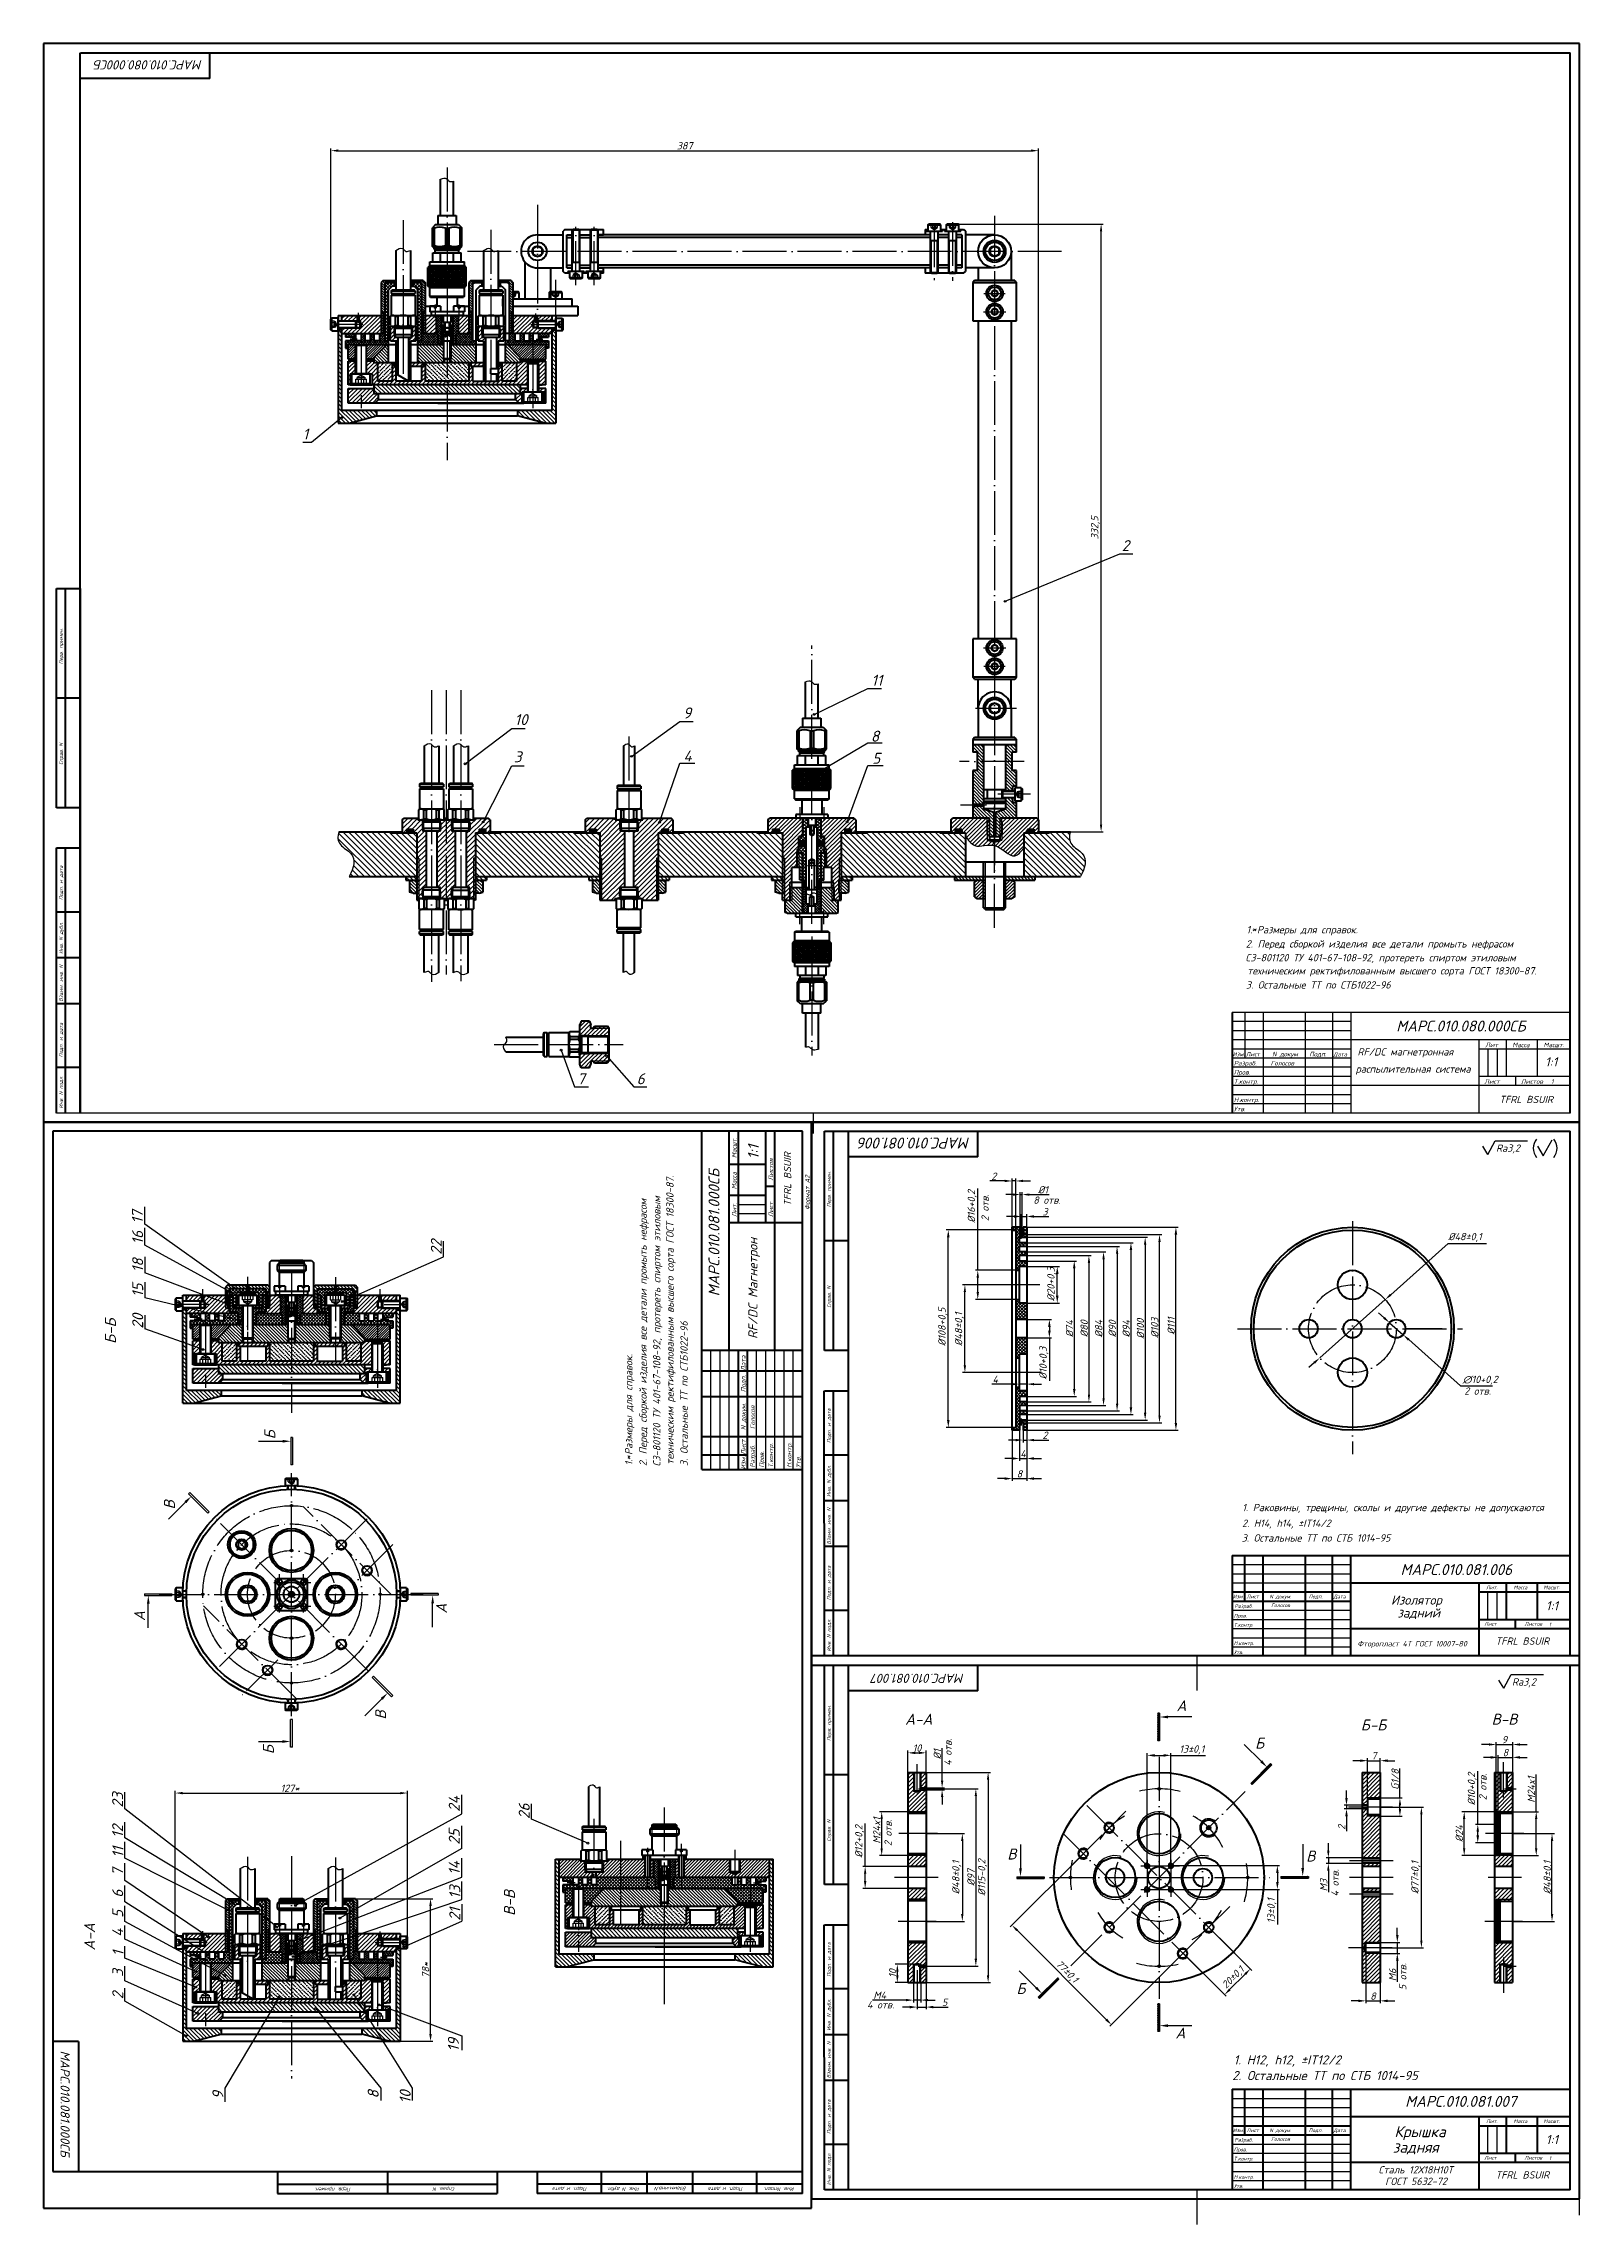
# Model space of a CAD drawing. Header units: millimetres. Extents: x -5427 to 3670, y -5891 to 948.
# Drawn here: x -5427 to -4587, y -244 to 948 of the extents above; entities that cross this region are included whole.
import ezdxf
from ezdxf.enums import TextEntityAlignment as Align

# ---------------------------------------------------------------- set-up
doc = ezdxf.new("R2010")
doc.units = ezdxf.units.MM
doc.header["$MEASUREMENT"] = 0
doc.linetypes.add('ACAD_ISO04W100', pattern=[30, 24, -3, 0, -3])
doc.layers.add('оси', color=1, linetype='ACAD_ISO04W100')
doc.layers.add('Толстые', color=7, linetype='Continuous', lineweight=50)
doc.layers.add('Тонкие', color=140, linetype='Continuous', lineweight=25)
doc.styles.get("Standard").update_dxf_attribs({"font": 'isocpeui.ttf'})
doc.styles.add('TXT', font='isocpeui.ttf')
doc.styles.add('Для рамки', font='simplex.shx', dxfattribs={"oblique": 15, "height": 4})
doc.dimstyles.new('ISO-25', dxfattribs={"dimtxt": 4, "dimasz": 4, "dimexe": 1.25, "dimexo": 0, "dimtad": 1, "dimtxsty": 'Standard', "dimcen": 2.5, "dimadec": 0, "dimazin": 0, "dimtfac": 1, "dimtmove": 0, "dimatfit": 3, "dimfxl": 1, "dimarcsym": 0})
pattern_1 = [(45, (-9796.43545, 1479.27408), (-0.224506403, 0.224506403), []), (135, (-9796.43545, 1479.27408), (-0.224506403, -0.224506403), [])]
pattern_2 = [(135, (-9668.5772, 552.129), (-0.8980256, -0.8980256), [])]
pattern_3 = [(135, (-9796.4354, 1479.2741), (-0.8980256, -0.8980256), [])]
pattern_4 = [(135, (-9796.4354, 1479.274), (-1.122532, -1.122532), [])]
pattern_5 = [(45, (-9796.4354, 1479.2741), (-0.8980256, 0.8980256), []), (135, (-9796.4354, 1479.2741), (-0.8980256, -0.8980256), [])]
pattern_6 = [(135, (-5413.9136, -1341.0445), (-1.122532, -1.122532), [])]
pattern_7 = [(225, (-5413.9136, -1341.0445), (1.122532, -1.122532), [])]
pattern_8 = [(135, (-4661.2706, -518.7256), (-0.6735192, -0.6735192), []), (225, (-4661.2706, -518.7256), (0.6735192, -0.6735192), [])]
pattern_9 = [(135, (-5499.0094, -2226.2046), (-1.122532, -1.122532), [])]
pattern_10 = [(225, (-5499.0094, -2226.2046), (1.122532, -1.122532), [])]
pattern_11 = [(135, (-5104.3665, -1410.9062), (-0.8980256, -0.8980256), []), (225, (-5104.3665, -1410.9062), (0.8980256, -0.8980256), [])]
pattern_12 = [(225, (-5104.3665, -1410.9062), (1.122532, -1.122532), [])]
pattern_13 = [(135, (-5104.3665, -1410.9062), (-0.7857724, -0.7857724), []), (225, (-5104.3665, -1410.9062), (0.7857724, -0.7857724), [])]
pattern_14 = [(135, (-5104.3665, -1410.9062), (-0.8980256, -0.8980256), [])]
pattern_15 = [(225, (-5089.716, -1378.7724), (0.8980256, -0.8980256), [])]
pattern_16 = [(45, (-7312.65057, 728.60746), (-0.1122532015, 0.1122532015), []), (135, (-7312.65057, 728.60746), (-0.1122532015, -0.1122532015), [])]

msp = doc.modelspace()

# ---------------------------------------------------------------- texts
at = {"layer": 'Тонкие'}
for s, height, rotation, p in [('МАРС.010.080.000СБ', 5, 180, (-5340.304, 939.361)), ('1:1', 6, 90, (-5035.92, 338.165)), ('МАРС.010.081.006', 6, 180, (-4920.35, 350.046)), ('Листов', 2.5, 90, (-5028.118, 326.486)), ('TFRL BSUIR', 4, 90, (-5018.233, 312.6)), ('техническим ректифилованным высшего сорта ГОСТ 18300-87.', 4, 90, (-5082.543, 171.128)), ('МАРС.010.081.000СБ', 6, 90, (-5057.443, 263.179)), ('Формат A2', 2.5, 90, (-5008.118, 310.486)), ('17', 6, 90, (-5372.859, 303.06)), ('2. Перед сборкой изделия все детали промыть нефрасом', 4, 90, (-5097.274, 170.325)), ('С3-801120 ТУ 401-67-108-92, протереть спиртом этиловым', 4, 90, (-5089.738, 170.164)), ('Лист', 2.5, 90, (-5028.118, 306.486)), ('2 отв.', 4, 90, (-4910.183, 304.342)), ('16', 6, 90, (-5372.691, 291.637)), ('22', 6, 90, (-5209.331, 285.95)), ('18', 6, 90, (-5372.668, 276.434)), ('15', 6, 90, (-5372.668, 262.838)), ('Б-Б', 6, 90, (-5387.579, 237.204)), ('20', 6, 90, (-5372.668, 245.472)), ('3. Остальные ТТ по СТБ1022-96', 4, 90, (-5074.834, 170.369)), ('1. Размеры для справок.', 4, 90, (-5105.063, 170.708)), ('Дата', 2.5, 90, (-5043.118, 222.486)), ('Голосов', 2.5, 90, (-5038.118, 190.615)), ('Б', 6, 90, (-5300.385, 184.997)), ('Лист', 2.5, 90, (-5043.118, 176.486)), ('Разраб.', 2.5, 90, (-5038.118, 169.486)), ('Т.контр.', 2.5, 90, (-5028.118, 169.486)), ('Н.контр.', 2.5, 90, (-5018.118, 169.486)), ('*', 4, 90, (-5105.369, 173.395)), ('Изм.', 2.5, 90, (-5043.118, 168.486)), ('Пров.', 2.5, 90, (-5033.118, 169.486)), ('Утв.', 2.5, 90, (-5013.118, 169.486)), ('В', 6, 90, (-5355.286, 146.652)), ('A', 6, 90, (-5371.621, 85.589)), ('A', 6, 90, (-5206.474, 89.7)), ('МАРС.010.081.007', 5, 180, (-4923.537, 56.749)), ('В', 6, 90, (-5239.761, 31.697)), ('Б', 6, 90, (-5301.184, 12.754)), ('4 отв.', 4, 90, (-4930.479, 6.393)), ('2 отв.', 4, 90, (-4637.896, -12.431)), ('23', 6, 90, (-5383.647, -16.522)), ('24', 6, 90, (-5199.537, -18.782)), ('26', 6, 90, (-5161.257, -22.742)), ('2 отв.', 4, 90, (-4963.24, -37.543)), ('12', 6, 90, (-5383.647, -33.01)), ('25', 6, 90, (-5199.537, -36.754)), ('11', 6, 90, (-5383.508, -43.864)), ('14', 6, 90, (-5199.537, -53.27)), ('7', 6, 90, (-5383.597, -53.775)), ('13', 6, 90, (-5199.216, -66.293)), ('4 отв.', 4, 90, (-4718.785, -65.079)), ('6', 6, 90, (-5383.597, -65.766)), ('5', 6, 90, (-5383.597, -76.81)), ('21', 6, 90, (-5199.216, -78.34)), ('В-В', 6, 90, (-5169.312, -75.693)), ('А-А', 6, 90, (-5398.948, -94.635)), ('4', 6, 90, (-5383.597, -87.147)), ('1', 6, 90, (-5383.392, -97.748)), ('3', 6, 90, (-5383.597, -109.065)), ('5 отв.', 4, 90, (-4681.753, -116.349)), ('2', 6, 90, (-5383.597, -121.26)), ('19', 6, 90, (-5199.972, -149.903)), ('МАРС.010.081.000СБ', 5, 270, (-5417.883, -149.392)), ('9', 6, 90, (-5328.821, -175.95)), ('8', 6, 90, (-5243.864, -175.584)), ('10', 6, 90, (-5226.354, -178.257))]:
    msp.add_text(s, height=height, rotation=rotation, dxfattribs=at).set_placement(p)
for s, height, p in [('1', 6, (-5285.379, 731.938)), ('2', 6, (-4837.426, 670.892)), ('11', 6, (-4974.349, 597.222)), ('9', 6, (-5077.331, 579.338)), ('10', 6, (-5169.501, 575.68)), ('8', 6, (-4974.657, 566.634)), ('3', 6, (-5169.908, 555.362)), ('4', 6, (-5077.13, 555.781)), ('5', 6, (-4973.91, 554.534)), ('1. Размеры для справок.', 4, (-4769.188, 461.794)), ('2. Перед сборкой изделия все детали промыть нефрасом', 4, (-4769.57, 454.005)), ('*', 4, (-4766.5, 462.1)), ('С3-801120 ТУ 401-67-108-92, протереть спиртом этиловым', 4, (-4769.732, 446.469)), ('техническим ректифилованным высшего сорта ГОСТ 18300-87.', 4, (-4768.768, 439.275)), ('3. Остальные ТТ по СТБ1022-96', 4, (-4769.527, 431.565)), ('МАРС.010.080.000СБ', 6, (-4687.304, 408.07)), ('Изм.', 2.25, (-4776.75, 394.531)), ('Лист', 2.25, (-4769.463, 394.531)), ('Дата', 2.25, (-4721.714, 394.5)), ('RF/DC магнетронная', 4, (-4708.481, 394.942)), ('1:1', 5, (-4605.83, 388.989)), ('7', 6, (-5135.257, 379.202)), ('6', 6, (-5102.721, 379.202)), ('Разраб.', 2.5, (-4776.118, 389.486)), ('Пров.', 2.5, (-4776.118, 384.486)), ('Т.контр.', 2.5, (-4776.118, 379.486)), ('Голосов', 2.5, (-4755.989, 389.486)), ('распылительная система', 4, (-4709.477, 385.591)), ('Лист', 2.5, (-4639.118, 379.486)), ('Листов', 2.5, (-4619.118, 379.486)), ('1', 2.5, (-4602.604, 379.486)), ('Н.контр.', 2.5, (-4776.118, 369.486)), ('TFRL BSUIR', 4, (-4630.943, 368.891)), ('Утв.', 2.5, (-4776.118, 364.486)), ('Ra3,2', 4, (-4632.699, 342.281)), ('8 отв.', 4, (-4885.812, 313.825)), ('%%c48%%p0,1', 4, (-4658.852, 293.891)), ('2 отв.', 4, (-4650.113, 209.414)), ('1. Раковины, трещины, сколы и другие дефекты не допускаются', 4, (-4771.508, 145.672)), ('3. Остальные ТТ по СТБ 1014-95', 4, (-4771.801, 129.036)), ('2. H14, h14, %%pIT14/2', 4, (-4771.632, 137.096)), ('МАРС.010.081.006', 6, (-4684.954, 110.744)), ('Изолятор', 5, (-4690.17, 94.554)), ('1:1', 5, (-4605.411, 91.468)), ('задний', 5, (-4686.629, 87.502)), ('1', 2, (-4603.711, 82.745)), ('Фторопласт 4Т ГОСТ 10007-80', 3, (-4708.543, 71.676)), ('TFRL BSUIR', 4, (-4633.005, 72.602)), ('Ra3,2', 4, (-4623.983, 50.281)), ('A', 6, (-4807.483, 36.26)), ('А-А', 6, (-4955.896, 28.871)), ('Б-Б', 6, (-4706.695, 25.743)), ('В-В', 6, (-4635.14, 28.871)), ('Б', 6, (-4764.511, 15.779)), ('В', 6, (-4900.025, -44.864)), ('В', 6, (-4736.562, -46.004)), ('Б', 6, (-4895.014, -118.466)), ('4 отв.', 4, (-4976.751, -126.341)), ('A', 6, (-4808.05, -142.809)), ('1. H12, h12, %%pIT12/2', 5, (-4776.226, -157.004)), ('2. Остальные ТТ по СТБ 1014-95', 5, (-4776.994, -165.538)), ('МАРС.010.081.007', 6, (-4682.425, -180.188)), ('1:1', 5, (-4605.411, -200.532)), ('Сталь 12Х18Н10Т', 4, (-4696.987, -216.624)), ('1', 2, (-4603.711, -209.255)), ('ГОСТ 5632-72', 4, (-4693.38, -222.904)), ('TFRL BSUIR', 4, (-4633.005, -219.398))]:
    msp.add_text(s, height=height, dxfattribs=at).set_placement(p)
at = {"layer": 'Тонкие', "style": 'Для рамки', "oblique": 15}
for s, rotation, p in [('Перв. примен.', 90, (-5416.597, 608.986)), ('Справ. N', 90, (-5416.597, 553.986)), ('Подп. и дата', 90, (-5416.597, 479.986)), ('Инв. N дубл.', 90, (-5416.597, 450.486)), ('Взаим. инв. N', 90, (-5416.597, 424.486)), ('Подп. и дата', 90, (-5416.597, 393.986)), ('Инв. N подл.', 90, (-5416.597, 365.986)), ('Перв. примен.', 90, (-4996.597, 311.986)), ('Справ. N', 90, (-4996.597, 256.986)), ('Подп. и дата', 90, (-4996.597, 182.986)), ('Инв. N дубл.', 90, (-4996.597, 153.486)), ('Взаим. инв. N', 90, (-4996.597, 127.486)), ('Подп. и дата', 90, (-4996.597, 96.986)), ('Инв. N подл.', 90, (-4996.597, 68.986)), ('Перв. примен.', 90, (-4996.597, 19.986)), ('Справ. N', 90, (-4996.597, -35.014)), ('Подп. и дата', 90, (-4996.597, -109.014)), ('Инв. N дубл.', 90, (-4996.597, -138.514)), ('Взаим. инв. N', 90, (-4996.597, -164.514)), ('Подп. и дата', 90, (-4996.597, -195.014)), ('Инв. N подл.', 90, (-4996.597, -223.014)), ('Взаим.инв.N', 180, (-5075.685, -223.906))]:
    msp.add_text(s, height=2, rotation=rotation, dxfattribs=at).set_placement(p)
at = {"layer": 'Тонкие'}
for s, p in [('N докум', (-4748.118, 394.486)), ('Подп.', (-4730.118, 394.486)), ('Лит', (-4635.118, 399.486)), ('Масса', (-4619.118, 399.486)), ('Масшт.', (-4601.118, 399.486))]:
    msp.add_text(s, height=2.5, dxfattribs=at).set_placement(p, align=Align.CENTER)
for s, p in [('Масшт.', (-5048.118, 344.486)), ('Масса', (-5048.118, 326.486)), ('Лит.', (-5048.118, 310.486)), ('Подп.', (-5043.118, 215.486)), ('N докум.', (-5043.118, 197.486))]:
    msp.add_text(s, height=2.5, rotation=90, dxfattribs=at).set_placement(p, align=Align.CENTER)
at = {"layer": 'Тонкие', "style": 'TXT'}
msp.add_text('RF/DC Магнетрон', height=5, rotation=90, dxfattribs=at).set_placement((-5036.669, 239.905))
at = {"layer": 'Тонкие', "style": 'Для рамки', "oblique": 15}
for s, p in [('Изм.', (-4776.618, 97.986)), ('Лист', (-4769.118, 97.986)), ('N докум.', (-4756.618, 97.986)), ('Подп.', (-4735.118, 97.986)), ('Дата', (-4721.618, 97.986)), ('Лит.', (-4638.118, 102.986)), ('Масса', (-4623.118, 102.986)), ('Масшт.', (-4606.759, 102.986)), ('Пров.', (-4776.118, 87.486)), ('Т.контр.', (-4776.118, 82.486)), ('Разраб.', (-4775.737, 92.804)), ('Лист', (-4639.118, 82.986)), ('Листов', (-4617.118, 82.986)), ('Н.контр.', (-4776.118, 72.486)), ('Утв.', (-4776.118, 67.486)), ('Лит.', (-4638.118, -189.014)), ('Масса', (-4623.118, -189.014)), ('Масшт.', (-4606.759, -189.014)), ('Изм.', (-4776.618, -194.014)), ('Пров.', (-4776.118, -204.514)), ('Разраб.', (-4775.737, -199.196)), ('Лист', (-4769.118, -194.014)), ('N докум.', (-4756.618, -194.014)), ('Подп.', (-4735.118, -194.014)), ('Дата', (-4721.618, -194.014)), ('Т.контр.', (-4776.118, -209.514)), ('Лист', (-4639.118, -209.014)), ('Листов', (-4617.118, -209.014)), ('Утв.', (-4776.118, -224.514)), ('Н.контр.', (-4776.118, -219.514))]:
    msp.add_text(s, height=2, dxfattribs=at).set_placement(p)
at = {"layer": 'Тонкие', "style": 'TXT'}
for s, height, p in [('Голосов', 2, (-4755.712, 93.185)), ('Крышка', 6, (-4688.296, -196.761)), ('Голосов', 2, (-4755.712, -198.815)), ('задняя', 6, (-4689.155, -205.258))]:
    msp.add_text(s, height=height, dxfattribs=at).set_placement(p)
at = {"layer": 'Тонкие', "style": 'Для рамки', "oblique": 15}
for s, p in [('Перв. примен.', (-5268.938, -224.412)), ('Справ. N', (-5208.118, -224.142)), ('Подп. и дата', (-5139.304, -224.198)), ('Инв. N дубл.', (-5109.994, -224.26)), ('Подп. и дата', (-5054.053, -224.167)), ('Инв. Nподл.', (-5024.791, -224.251))]:
    msp.add_text(s, height=2, rotation=180, dxfattribs=at).set_placement(p, align=Align.CENTER)
at = {"layer": 'Тонкие', "insert": (-4641.367, 217.279), "char_height": 4, "attachment_point": 5}
msp.add_mtext('∅10+0,2', dxfattribs=at)

# ---------------------------------------------------------------- blocks, each defined once
blk = doc.blocks.new('*D525')
at = {"layer": 'Defpoints', "color": 0, "transparency": 16777216}
for p in [(-4927, 849.8), (-4848.7, 849.8), (-4865.5, 517.3)]:
    blk.add_point(p, dxfattribs=at)
at = {"layer": 'Тонкие', "color": 0, "lineweight": -2, "transparency": 16777216}
for p, q in [((-4927, 849.8), (-4847.5, 849.8)), ((-4848.7, 521.3), (-4848.7, 845.8)), ((-4865.5, 517.3), (-4847.5, 517.3))]:
    blk.add_line(p, q, dxfattribs=at)
at = {"layer": 'Тонкие', "color": 0, "transparency": 16777216}
for points in [[(-4849.4, 845.8), (-4848.1, 845.8), (-4848.7, 849.8)], [(-4849.4, 521.3), (-4848.1, 521.3), (-4848.7, 517.3)]]:
    blk.add_solid(points, dxfattribs=at)
at = {"layer": 'Тонкие', "color": 0, "transparency": 16777216, "insert": (-4851.8, 683.6), "char_height": 4, "attachment_point": 5, "rotation": 90}
blk.add_mtext('332,5', dxfattribs=at)
blk = doc.blocks.new('*D526')
at = {"layer": 'Defpoints', "color": 0, "transparency": 16777216}
for p in [(-4883, 889.9), (-5270, 797.8), (-4883, 523.8)]:
    blk.add_point(p, dxfattribs=at)
at = {"layer": 'Тонкие', "color": 0, "lineweight": -2, "transparency": 16777216}
for p, q in [((-5270, 797.8), (-5270, 891.2)), ((-5266, 889.9), (-4887, 889.9)), ((-4883, 523.8), (-4883, 891.2))]:
    blk.add_line(p, q, dxfattribs=at)
at = {"layer": 'Тонкие', "color": 0, "transparency": 16777216}
for points in [[(-5266, 890.6), (-5266, 889.3), (-5270, 889.9)], [(-4887, 890.6), (-4887, 889.3), (-4883, 889.9)]]:
    blk.add_solid(points, dxfattribs=at)
at = {"layer": 'Тонкие', "color": 0, "transparency": 16777216, "insert": (-5076.5, 892.6), "char_height": 4, "attachment_point": 5}
blk.add_mtext('387', dxfattribs=at)
blk = doc.blocks.new('*D527')
at = {"layer": 'Defpoints', "color": 0, "transparency": 16777216}
for p in [(-5228.1, -8.5), (-5355.1, -93.3), (-5228.1, -93.3)]:
    blk.add_point(p, dxfattribs=at)
at = {"layer": 'Тонкие', "color": 0, "lineweight": -2, "transparency": 16777216}
for p, q in [((-5355.1, -93.3), (-5355.1, -7.3)), ((-5351.1, -8.5), (-5232.1, -8.5)), ((-5228.1, -93.3), (-5228.1, -7.3))]:
    blk.add_line(p, q, dxfattribs=at)
at = {"layer": 'Тонкие', "color": 0, "transparency": 16777216}
for points in [[(-5351.1, -7.9), (-5351.1, -9.2), (-5355.1, -8.5)], [(-5232.1, -7.9), (-5232.1, -9.2), (-5228.1, -8.5)]]:
    blk.add_solid(points, dxfattribs=at)
at = {"layer": 'Тонкие', "color": 0, "transparency": 16777216, "insert": (-5292.4, -5.9), "char_height": 4, "attachment_point": 5}
blk.add_mtext('127*', dxfattribs=at)
blk = doc.blocks.new('*D528')
at = {"layer": 'Defpoints', "color": 0, "transparency": 16777216}
for p in [(-5256.6, -66.3), (-5215.5, -66.3), (-5232.1, -144.3)]:
    blk.add_point(p, dxfattribs=at)
at = {"layer": 'Тонкие', "color": 0, "lineweight": -2, "transparency": 16777216}
for p, q in [((-5256.6, -66.3), (-5214.3, -66.3)), ((-5215.5, -140.3), (-5215.5, -70.3)), ((-5232.1, -144.3), (-5214.3, -144.3))]:
    blk.add_line(p, q, dxfattribs=at)
at = {"layer": 'Тонкие', "color": 0, "transparency": 16777216}
for points in [[(-5216.2, -70.3), (-5214.8, -70.3), (-5215.5, -66.3)], [(-5216.2, -140.3), (-5214.8, -140.3), (-5215.5, -144.3)]]:
    blk.add_solid(points, dxfattribs=at)
at = {"layer": 'Тонкие', "color": 0, "transparency": 16777216, "insert": (-5218.2, -105.3), "char_height": 4, "attachment_point": 5, "rotation": 90}
blk.add_mtext('78*', dxfattribs=at)
blk = doc.blocks.new('BORDER')
for p, q in [((1, 1), (0, 1)), ((0, 1), (0, 0)), ((1, 0), (1, 1)), ((0, 0), (1, 0))]:
    blk.add_line(p, q)
blk = doc.blocks.new('*D529')
at = {"layer": 'Defpoints', "color": 0, "transparency": 16777216}
for p in [(-4897.4, 190), (-4889.4, 190), (-4889.4, 163.5)]:
    blk.add_point(p, dxfattribs=at)
at = {"layer": 'Тонкие', "color": 0, "lineweight": -2, "transparency": 16777216}
for p, q in [((-4897.4, 190), (-4897.4, 162.2)), ((-4889.4, 190), (-4889.4, 162.2)), ((-4901.4, 163.5), (-4905.4, 163.5)), ((-4897.4, 163.5), (-4889.4, 163.5)), ((-4885.4, 163.5), (-4881.4, 163.5))]:
    blk.add_line(p, q, dxfattribs=at)
at = {"layer": 'Тонкие', "color": 0, "transparency": 16777216}
for points in [[(-4901.4, 164.2), (-4901.4, 162.8), (-4897.4, 163.5)], [(-4885.4, 164.2), (-4885.4, 162.8), (-4889.4, 163.5)]]:
    blk.add_solid(points, dxfattribs=at)
at = {"layer": 'Тонкие', "color": 0, "transparency": 16777216, "insert": (-4893.4, 166.1), "char_height": 4, "attachment_point": 5}
blk.add_mtext('8', dxfattribs=at)
blk = doc.blocks.new('*D530')
at = {"layer": 'Defpoints', "color": 0, "transparency": 16777216}
for p in [(-4891.4, 190), (-4889.4, 190), (-4889.4, 184.6)]:
    blk.add_point(p, dxfattribs=at)
at = {"layer": 'Тонкие', "color": 0, "lineweight": -2, "transparency": 16777216}
for p, q in [((-4895.4, 184.6), (-4899.4, 184.6)), ((-4891.4, 190), (-4891.4, 183.3)), ((-4891.4, 184.6), (-4889.4, 184.6)), ((-4889.4, 190), (-4889.4, 183.3)), ((-4885.4, 184.6), (-4877.3, 184.6))]:
    blk.add_line(p, q, dxfattribs=at)
at = {"layer": 'Тонкие', "color": 0, "transparency": 16777216}
for points in [[(-4895.4, 185.2), (-4895.4, 183.9), (-4891.4, 184.6)], [(-4885.4, 185.2), (-4885.4, 183.9), (-4889.4, 184.6)]]:
    blk.add_solid(points, dxfattribs=at)
at = {"layer": 'Тонкие', "color": 0, "transparency": 16777216, "insert": (-4879.4, 187.2), "char_height": 4, "attachment_point": 5}
blk.add_mtext('2', dxfattribs=at)
blk = doc.blocks.new('*D531')
at = {"layer": 'Defpoints', "color": 0, "transparency": 16777216}
for p in [(-4893.4, 195.5), (-4889.4, 190), (-4889.4, 174.5)]:
    blk.add_point(p, dxfattribs=at)
at = {"layer": 'Тонкие', "color": 0, "lineweight": -2, "transparency": 16777216}
for p, q in [((-4893.4, 195.5), (-4893.4, 173.3)), ((-4889.4, 190), (-4889.4, 173.3)), ((-4897.4, 174.5), (-4901.4, 174.5)), ((-4893.4, 174.5), (-4889.4, 174.5)), ((-4885.4, 174.5), (-4881.4, 174.5))]:
    blk.add_line(p, q, dxfattribs=at)
at = {"layer": 'Тонкие', "color": 0, "transparency": 16777216}
for points in [[(-4897.4, 175.2), (-4897.4, 173.8), (-4893.4, 174.5)], [(-4885.4, 175.2), (-4885.4, 173.8), (-4889.4, 174.5)]]:
    blk.add_solid(points, dxfattribs=at)
at = {"layer": 'Тонкие', "color": 0, "transparency": 16777216, "insert": (-4891.4, 177.1), "char_height": 4, "attachment_point": 5}
blk.add_mtext('4', dxfattribs=at)
blk = doc.blocks.new('*D532')
at = {"layer": 'Defpoints', "color": 0, "transparency": 16777216}
for p in [(-4889.4, 215.2), (-4893.4, 213.5), (-4889.4, 213.5)]:
    blk.add_point(p, dxfattribs=at)
at = {"layer": 'Тонкие', "color": 0, "lineweight": -2, "transparency": 16777216}
for p, q in [((-4897.4, 215.2), (-4908.5, 215.2)), ((-4893.4, 213.5), (-4893.4, 216.4)), ((-4889.4, 215.2), (-4893.4, 215.2)), ((-4889.4, 213.5), (-4889.4, 216.4)), ((-4885.4, 215.2), (-4881.4, 215.2))]:
    blk.add_line(p, q, dxfattribs=at)
at = {"layer": 'Тонкие', "color": 0, "transparency": 16777216}
for points in [[(-4897.4, 215.8), (-4897.4, 214.5), (-4893.4, 215.2)], [(-4885.4, 215.8), (-4885.4, 214.5), (-4889.4, 215.2)]]:
    blk.add_solid(points, dxfattribs=at)
at = {"layer": 'Тонкие', "color": 0, "transparency": 16777216, "insert": (-4906.6, 217.8), "char_height": 4, "attachment_point": 5}
blk.add_mtext('4', dxfattribs=at)
blk = doc.blocks.new('*D533')
at = {"layer": 'Defpoints', "color": 0, "transparency": 16777216}
for p in [(-4891.9, 318.9), (-4892.9, 297), (-4891.9, 297)]:
    blk.add_point(p, dxfattribs=at)
at = {"layer": 'Тонкие', "color": 0, "lineweight": -2, "transparency": 16777216}
for p, q in [((-4896.9, 318.9), (-4900.9, 318.9)), ((-4892.9, 297), (-4892.9, 320.1)), ((-4892.9, 318.9), (-4891.9, 318.9)), ((-4891.9, 297), (-4891.9, 320.1)), ((-4887.9, 318.9), (-4877.2, 318.9))]:
    blk.add_line(p, q, dxfattribs=at)
at = {"layer": 'Тонкие', "color": 0, "transparency": 16777216}
for points in [[(-4896.9, 319.5), (-4896.9, 318.2), (-4892.9, 318.9)], [(-4887.9, 319.5), (-4887.9, 318.2), (-4891.9, 318.9)]]:
    blk.add_solid(points, dxfattribs=at)
at = {"layer": 'Тонкие', "color": 0, "transparency": 16777216, "insert": (-4880.5, 321.5), "char_height": 4, "attachment_point": 5}
blk.add_mtext('%%c1', dxfattribs=at)
blk = doc.blocks.new('*D534')
at = {"layer": 'Defpoints', "color": 0, "transparency": 16777216}
for p in [(-4895.4, 326.3), (-4897.4, 299.5), (-4895.4, 299.5)]:
    blk.add_point(p, dxfattribs=at)
at = {"layer": 'Тонкие', "color": 0, "lineweight": -2, "transparency": 16777216}
for p, q in [((-4901.4, 326.3), (-4909.5, 326.3)), ((-4897.4, 299.5), (-4897.4, 327.6)), ((-4895.4, 326.3), (-4897.4, 326.3)), ((-4895.4, 299.5), (-4895.4, 327.6)), ((-4891.4, 326.3), (-4887.4, 326.3))]:
    blk.add_line(p, q, dxfattribs=at)
at = {"layer": 'Тонкие', "color": 0, "transparency": 16777216}
for points in [[(-4901.4, 327), (-4901.4, 325.7), (-4897.4, 326.3)], [(-4891.4, 327), (-4891.4, 325.7), (-4895.4, 326.3)]]:
    blk.add_solid(points, dxfattribs=at)
at = {"layer": 'Тонкие', "color": 0, "transparency": 16777216, "insert": (-4907.4, 328.9), "char_height": 4, "attachment_point": 5}
blk.add_mtext('2', dxfattribs=at)
blk = doc.blocks.new('*D535')
at = {"layer": 'Defpoints', "color": 0, "transparency": 16777216}
for p in [(-4923.2, 269.5), (-4895.4, 269.5), (-4895.4, 221.5)]:
    blk.add_point(p, dxfattribs=at)
at = {"layer": 'Тонкие', "color": 0, "lineweight": -2, "transparency": 16777216}
for p, q in [((-4895.4, 269.5), (-4924.5, 269.5)), ((-4923.2, 225.5), (-4923.2, 265.5)), ((-4895.4, 221.5), (-4924.5, 221.5))]:
    blk.add_line(p, q, dxfattribs=at)
at = {"layer": 'Тонкие', "color": 0, "transparency": 16777216}
for points in [[(-4923.9, 265.5), (-4922.6, 265.5), (-4923.2, 269.5)], [(-4923.9, 225.5), (-4922.6, 225.5), (-4923.2, 221.5)]]:
    blk.add_solid(points, dxfattribs=at)
at = {"layer": 'Тонкие', "color": 0, "transparency": 16777216, "insert": (-4926.2, 245.2), "char_height": 4, "attachment_point": 5, "rotation": 90}
blk.add_mtext('%%c48%%p0,1', dxfattribs=at)
blk = doc.blocks.new('*D536')
at = {"layer": 'Defpoints', "color": 0, "transparency": 16777216}
for p in [(-4916.2, 277.5), (-4893.4, 277.5), (-4893.4, 261.5)]:
    blk.add_point(p, dxfattribs=at)
at = {"layer": 'Тонкие', "color": 0, "lineweight": -2, "transparency": 16777216}
for p, q in [((-4916.2, 277.5), (-4916.2, 322.2)), ((-4893.4, 277.5), (-4917.4, 277.5)), ((-4916.2, 265.5), (-4916.2, 273.5)), ((-4893.4, 261.5), (-4917.4, 261.5))]:
    blk.add_line(p, q, dxfattribs=at)
at = {"layer": 'Тонкие', "color": 0, "transparency": 16777216}
for points in [[(-4916.8, 273.5), (-4915.5, 273.5), (-4916.2, 277.5)], [(-4916.8, 265.5), (-4915.5, 265.5), (-4916.2, 261.5)]]:
    blk.add_solid(points, dxfattribs=at)
at = {"layer": 'Тонкие', "color": 0, "transparency": 16777216, "insert": (-4919.2, 312.4), "char_height": 4, "attachment_point": 5, "rotation": 90}
blk.add_mtext('%%c16+0,2', dxfattribs=at)
blk = doc.blocks.new('*D537')
at = {"layer": 'Defpoints', "color": 0, "transparency": 16777216}
for p in [(-4932.3, 299.5), (-4897.4, 299.5), (-4897.4, 191.5)]:
    blk.add_point(p, dxfattribs=at)
at = {"layer": 'Тонкие', "color": 0, "lineweight": -2, "transparency": 16777216}
for p, q in [((-4897.4, 299.5), (-4933.5, 299.5)), ((-4932.3, 195.5), (-4932.3, 295.5)), ((-4897.4, 191.5), (-4933.5, 191.5))]:
    blk.add_line(p, q, dxfattribs=at)
at = {"layer": 'Тонкие', "color": 0, "transparency": 16777216}
for points in [[(-4933, 295.5), (-4931.6, 295.5), (-4932.3, 299.5)], [(-4933, 195.5), (-4931.6, 195.5), (-4932.3, 191.5)]]:
    blk.add_solid(points, dxfattribs=at)
at = {"layer": 'Тонкие', "color": 0, "transparency": 16777216, "insert": (-4935.3, 246.5), "char_height": 4, "attachment_point": 5, "rotation": 90}
blk.add_mtext('%%c108+0,5', dxfattribs=at)
blk = doc.blocks.new('*D538')
at = {"layer": 'Defpoints', "color": 0, "transparency": 16777216}
for p in [(-4889.4, 290.5), (-4889.4, 200.5), (-4840, 200.5)]:
    blk.add_point(p, dxfattribs=at)
at = {"layer": 'Тонкие', "color": 0, "lineweight": -2, "transparency": 16777216}
for p, q in [((-4889.4, 290.5), (-4838.7, 290.5)), ((-4840, 286.5), (-4840, 204.5)), ((-4889.4, 200.5), (-4838.7, 200.5))]:
    blk.add_line(p, q, dxfattribs=at)
at = {"layer": 'Тонкие', "color": 0, "transparency": 16777216}
for points in [[(-4840.6, 286.5), (-4839.3, 286.5), (-4840, 290.5)], [(-4840.6, 204.5), (-4839.3, 204.5), (-4840, 200.5)]]:
    blk.add_solid(points, dxfattribs=at)
at = {"layer": 'Тонкие', "color": 0, "transparency": 16777216, "insert": (-4842.6, 245.5), "char_height": 4, "attachment_point": 5, "rotation": 90}
blk.add_mtext('%%c90', dxfattribs=at)
blk = doc.blocks.new('*D539')
at = {"layer": 'Defpoints', "color": 0, "transparency": 16777216}
for p in [(-4889.4, 287.5), (-4889.4, 203.5), (-4847.4, 203.5)]:
    blk.add_point(p, dxfattribs=at)
at = {"layer": 'Тонкие', "color": 0, "lineweight": -2, "transparency": 16777216}
for p, q in [((-4889.4, 287.5), (-4846.1, 287.5)), ((-4847.4, 283.5), (-4847.4, 207.5)), ((-4889.4, 203.5), (-4846.1, 203.5))]:
    blk.add_line(p, q, dxfattribs=at)
at = {"layer": 'Тонкие', "color": 0, "transparency": 16777216}
for points in [[(-4848, 283.5), (-4846.7, 283.5), (-4847.4, 287.5)], [(-4848, 207.5), (-4846.7, 207.5), (-4847.4, 203.5)]]:
    blk.add_solid(points, dxfattribs=at)
at = {"layer": 'Тонкие', "color": 0, "transparency": 16777216, "insert": (-4850, 245.5), "char_height": 4, "attachment_point": 5, "rotation": 90}
blk.add_mtext('%%c84', dxfattribs=at)
blk = doc.blocks.new('*D540')
at = {"layer": 'Defpoints', "color": 0, "transparency": 16777216}
for p in [(-4889.4, 285.5), (-4889.4, 205.5), (-4855.4, 205.5)]:
    blk.add_point(p, dxfattribs=at)
at = {"layer": 'Тонкие', "color": 0, "lineweight": -2, "transparency": 16777216}
for p, q in [((-4889.4, 285.5), (-4854.1, 285.5)), ((-4855.4, 281.5), (-4855.4, 209.5)), ((-4889.4, 205.5), (-4854.1, 205.5))]:
    blk.add_line(p, q, dxfattribs=at)
at = {"layer": 'Тонкие', "color": 0, "transparency": 16777216}
for points in [[(-4856, 281.5), (-4854.7, 281.5), (-4855.4, 285.5)], [(-4856, 209.5), (-4854.7, 209.5), (-4855.4, 205.5)]]:
    blk.add_solid(points, dxfattribs=at)
at = {"layer": 'Тонкие', "color": 0, "transparency": 16777216, "insert": (-4858, 245.5), "char_height": 4, "attachment_point": 5, "rotation": 90}
blk.add_mtext('%%c80', dxfattribs=at)
blk = doc.blocks.new('*D541')
at = {"layer": 'Defpoints', "color": 0, "transparency": 16777216}
for p in [(-4889.4, 282.5), (-4889.4, 208.5), (-4863.4, 208.5)]:
    blk.add_point(p, dxfattribs=at)
at = {"layer": 'Тонкие', "color": 0, "lineweight": -2, "transparency": 16777216}
for p, q in [((-4889.4, 282.5), (-4862.1, 282.5)), ((-4863.4, 278.5), (-4863.4, 212.5)), ((-4889.4, 208.5), (-4862.1, 208.5))]:
    blk.add_line(p, q, dxfattribs=at)
at = {"layer": 'Тонкие', "color": 0, "transparency": 16777216}
for points in [[(-4864.1, 278.5), (-4862.7, 278.5), (-4863.4, 282.5)], [(-4864.1, 212.5), (-4862.7, 212.5), (-4863.4, 208.5)]]:
    blk.add_solid(points, dxfattribs=at)
at = {"layer": 'Тонкие', "color": 0, "transparency": 16777216, "insert": (-4866, 245.5), "char_height": 4, "attachment_point": 5, "rotation": 90}
blk.add_mtext('%%c74', dxfattribs=at)
blk = doc.blocks.new('*D542')
at = {"layer": 'Defpoints', "color": 0, "transparency": 16777216}
for p in [(-4889.4, 279.5), (-4872.7, 279.5), (-4889.4, 259.5)]:
    blk.add_point(p, dxfattribs=at)
at = {"layer": 'Тонкие', "color": 0, "lineweight": -2, "transparency": 16777216}
for p, q in [((-4889.4, 279.5), (-4871.5, 279.5)), ((-4872.7, 263.5), (-4872.7, 275.5)), ((-4889.4, 259.5), (-4871.5, 259.5))]:
    blk.add_line(p, q, dxfattribs=at)
at = {"layer": 'Тонкие', "color": 0, "transparency": 16777216}
for points in [[(-4873.4, 275.5), (-4872, 275.5), (-4872.7, 279.5)], [(-4873.4, 263.5), (-4872, 263.5), (-4872.7, 259.5)]]:
    blk.add_solid(points, dxfattribs=at)
at = {"layer": 'Тонкие', "color": 0, "transparency": 16777216, "insert": (-4875.7, 269.9), "char_height": 4, "attachment_point": 5, "rotation": 90}
blk.add_mtext('%%c20+0,3', dxfattribs=at)
blk = doc.blocks.new('*D543')
at = {"layer": 'Defpoints', "color": 0, "transparency": 16777216}
for p in [(-4889.4, 295.5), (-4889.4, 195.5), (-4824.6, 195.5)]:
    blk.add_point(p, dxfattribs=at)
at = {"layer": 'Тонкие', "color": 0, "lineweight": -2, "transparency": 16777216}
for p, q in [((-4889.4, 295.5), (-4823.4, 295.5)), ((-4824.6, 291.5), (-4824.6, 199.5)), ((-4889.4, 195.5), (-4823.4, 195.5))]:
    blk.add_line(p, q, dxfattribs=at)
at = {"layer": 'Тонкие', "color": 0, "transparency": 16777216}
for points in [[(-4825.3, 291.5), (-4824, 291.5), (-4824.6, 295.5)], [(-4825.3, 199.5), (-4824, 199.5), (-4824.6, 195.5)]]:
    blk.add_solid(points, dxfattribs=at)
at = {"layer": 'Тонкие', "color": 0, "transparency": 16777216, "insert": (-4827.2, 245.5), "char_height": 4, "attachment_point": 5, "rotation": 90}
blk.add_mtext('%%c100', dxfattribs=at)
blk = doc.blocks.new('*D544')
at = {"layer": 'Defpoints', "color": 0, "transparency": 16777216}
for p in [(-4889.4, 292.5), (-4889.4, 198.5), (-4832.4, 198.5)]:
    blk.add_point(p, dxfattribs=at)
at = {"layer": 'Тонкие', "color": 0, "lineweight": -2, "transparency": 16777216}
for p, q in [((-4889.4, 292.5), (-4831.1, 292.5)), ((-4832.4, 288.5), (-4832.4, 202.5)), ((-4889.4, 198.5), (-4831.1, 198.5))]:
    blk.add_line(p, q, dxfattribs=at)
at = {"layer": 'Тонкие', "color": 0, "transparency": 16777216}
for points in [[(-4833.1, 288.5), (-4831.7, 288.5), (-4832.4, 292.5)], [(-4833.1, 202.5), (-4831.7, 202.5), (-4832.4, 198.5)]]:
    blk.add_solid(points, dxfattribs=at)
at = {"layer": 'Тонкие', "color": 0, "transparency": 16777216, "insert": (-4835, 245.5), "char_height": 4, "attachment_point": 5, "rotation": 90}
blk.add_mtext('%%c94', dxfattribs=at)
blk = doc.blocks.new('*D545')
at = {"layer": 'Defpoints', "color": 0, "transparency": 16777216}
for p in [(-4889.4, 301), (-4807.8, 301), (-4889.4, 190)]:
    blk.add_point(p, dxfattribs=at)
at = {"layer": 'Тонкие', "color": 0, "lineweight": -2, "transparency": 16777216}
for p, q in [((-4889.4, 301), (-4806.5, 301)), ((-4807.8, 194), (-4807.8, 297)), ((-4889.4, 190), (-4806.5, 190))]:
    blk.add_line(p, q, dxfattribs=at)
at = {"layer": 'Тонкие', "color": 0, "transparency": 16777216}
for points in [[(-4808.5, 297), (-4807.1, 297), (-4807.8, 301)], [(-4808.5, 194), (-4807.1, 194), (-4807.8, 190)]]:
    blk.add_solid(points, dxfattribs=at)
at = {"layer": 'Тонкие', "color": 0, "transparency": 16777216, "insert": (-4810.4, 247), "char_height": 4, "attachment_point": 5, "rotation": 90}
blk.add_mtext('%%c111', dxfattribs=at)
blk = doc.blocks.new('*D546')
at = {"layer": 'Defpoints', "color": 0, "transparency": 16777216}
for p in [(-4891.4, 297), (-4816.8, 297), (-4891.4, 194)]:
    blk.add_point(p, dxfattribs=at)
at = {"layer": 'Тонкие', "color": 0, "lineweight": -2, "transparency": 16777216}
for p, q in [((-4891.4, 297), (-4815.5, 297)), ((-4816.8, 198), (-4816.8, 293)), ((-4891.4, 194), (-4815.5, 194))]:
    blk.add_line(p, q, dxfattribs=at)
at = {"layer": 'Тонкие', "color": 0, "transparency": 16777216}
for points in [[(-4817.4, 293), (-4816.1, 293), (-4816.8, 297)], [(-4817.4, 198), (-4816.1, 198), (-4816.8, 194)]]:
    blk.add_solid(points, dxfattribs=at)
at = {"layer": 'Тонкие', "color": 0, "transparency": 16777216, "insert": (-4819.4, 246), "char_height": 4, "attachment_point": 5, "rotation": 90}
blk.add_mtext('%%c103', dxfattribs=at)
blk = doc.blocks.new('*D547')
at = {"layer": 'Defpoints', "color": 0, "transparency": 16777216}
for p in [(-4889.4, 250.5), (-4889.4, 240.5), (-4877, 250.5)]:
    blk.add_point(p, dxfattribs=at)
at = {"layer": 'Тонкие', "color": 0, "lineweight": -2, "transparency": 16777216}
for p, q in [((-4889.4, 250.5), (-4875.8, 250.5)), ((-4889.4, 240.5), (-4875.8, 240.5)), ((-4877, 246.5), (-4877, 244.5)), ((-4877, 240.5), (-4877, 216.9))]:
    blk.add_line(p, q, dxfattribs=at)
at = {"layer": 'Тонкие', "color": 0, "transparency": 16777216}
for points in [[(-4877.7, 246.5), (-4876.3, 246.5), (-4877, 250.5)], [(-4877.7, 244.5), (-4876.3, 244.5), (-4877, 240.5)]]:
    blk.add_solid(points, dxfattribs=at)
at = {"layer": 'Тонкие', "color": 0, "transparency": 16777216, "insert": (-4880, 226.7), "char_height": 4, "attachment_point": 5, "rotation": 90}
blk.add_mtext('%%c10+0,3', dxfattribs=at)
blk = doc.blocks.new('*D548')
at = {"layer": 'Defpoints', "color": 0, "transparency": 16777216}
for p in [(-4889.4, 306.9), (-4889.4, 301), (-4892.4, 297)]:
    blk.add_point(p, dxfattribs=at)
at = {"layer": 'Тонкие', "color": 0, "lineweight": -2, "transparency": 16777216}
for p, q in [((-4896.4, 306.9), (-4900.4, 306.9)), ((-4892.4, 297), (-4892.4, 308.2)), ((-4892.4, 306.9), (-4889.4, 306.9)), ((-4889.4, 301), (-4889.4, 308.2)), ((-4885.4, 306.9), (-4877.3, 306.9))]:
    blk.add_line(p, q, dxfattribs=at)
at = {"layer": 'Тонкие', "color": 0, "transparency": 16777216}
for points in [[(-4896.4, 307.6), (-4896.4, 306.2), (-4892.4, 306.9)], [(-4885.4, 307.6), (-4885.4, 306.2), (-4889.4, 306.9)]]:
    blk.add_solid(points, dxfattribs=at)
at = {"layer": 'Тонкие', "color": 0, "transparency": 16777216, "insert": (-4879.4, 309.5), "char_height": 4, "attachment_point": 5}
blk.add_mtext('3', dxfattribs=at)
blk = doc.blocks.new('*D549')
at = {"layer": 'Defpoints', "color": 0, "transparency": 16777216}
for p in [(-4810.5, 12.1), (-4823.5, -48.2), (-4810.5, -48.2)]:
    blk.add_point(p, dxfattribs=at)
at = {"layer": 'Тонкие', "color": 0, "lineweight": -2, "transparency": 16777216}
for p, q in [((-4823.5, -48.2), (-4823.5, 13.3)), ((-4819.5, 12.1), (-4814.5, 12.1)), ((-4810.5, -48.2), (-4810.5, 13.3)), ((-4810.5, 12.1), (-4791.6, 12.1))]:
    blk.add_line(p, q, dxfattribs=at)
at = {"layer": 'Тонкие', "color": 0, "transparency": 16777216}
for points in [[(-4819.5, 12.8), (-4819.5, 11.4), (-4823.5, 12.1)], [(-4814.5, 12.8), (-4814.5, 11.4), (-4810.5, 12.1)]]:
    blk.add_solid(points, dxfattribs=at)
at = {"layer": 'Тонкие', "color": 0, "transparency": 16777216, "insert": (-4799.1, 15.1), "char_height": 4, "attachment_point": 5}
blk.add_mtext('13%%p0,1', dxfattribs=at)
blk = doc.blocks.new('*D550')
at = {"layer": 'Defpoints', "color": 0, "transparency": 16777216}
for p in [(-4858.4, -41.7), (-4803.9, -96.1), (-4843.1, -135.2)]:
    blk.add_point(p, dxfattribs=at)
at = {"layer": 'Тонкие', "color": 0, "lineweight": -2, "transparency": 16777216}
for p, q in [((-4858.4, -41.7), (-4898.4, -81.7)), ((-4894.7, -83.6), (-4845.9, -132.4)), ((-4803.9, -96.1), (-4843.9, -136.1))]:
    blk.add_line(p, q, dxfattribs=at)
at = {"layer": 'Тонкие', "color": 0, "transparency": 16777216}
for points in [[(-4894.2, -83.1), (-4895.1, -84.1), (-4897.5, -80.8)], [(-4845.4, -131.9), (-4846.4, -132.9), (-4843.1, -135.2)]]:
    blk.add_solid(points, dxfattribs=at)
at = {"layer": 'Тонкие', "color": 0, "transparency": 16777216, "insert": (-4867.6, -106.4), "char_height": 4, "attachment_point": 5, "rotation": 315}
blk.add_mtext('77%%p0,1', dxfattribs=at)
blk = doc.blocks.new('*D551')
at = {"layer": 'Defpoints', "color": 0, "transparency": 16777216}
for p in [(-4977.8, -48.7), (-4954.4, -48.7), (-4954.4, -60.7)]:
    blk.add_point(p, dxfattribs=at)
at = {"layer": 'Тонкие', "color": 0, "lineweight": -2, "transparency": 16777216}
for p, q in [((-4977.8, -48.7), (-4977.8, -25.2)), ((-4954.4, -48.7), (-4979, -48.7)), ((-4977.8, -56.7), (-4977.8, -52.7)), ((-4954.4, -60.7), (-4979, -60.7))]:
    blk.add_line(p, q, dxfattribs=at)
at = {"layer": 'Тонкие', "color": 0, "transparency": 16777216}
for points in [[(-4978.4, -52.7), (-4977.1, -52.7), (-4977.8, -48.7)], [(-4978.4, -56.7), (-4977.1, -56.7), (-4977.8, -60.7)]]:
    blk.add_solid(points, dxfattribs=at)
at = {"layer": 'Тонкие', "color": 0, "transparency": 16777216, "insert": (-4980.8, -35), "char_height": 4, "attachment_point": 5, "rotation": 90}
blk.add_mtext('%%c12+0,2', dxfattribs=at)
blk = doc.blocks.new('*D552')
at = {"layer": 'Defpoints', "color": 0, "transparency": 16777216}
for p in [(-4944.4, 2.8), (-4944.4, -112.2), (-4910.5, -112.2)]:
    blk.add_point(p, dxfattribs=at)
at = {"layer": 'Тонкие', "color": 0, "lineweight": -2, "transparency": 16777216}
for p, q in [((-4944.4, 2.8), (-4909.3, 2.8)), ((-4910.5, -1.2), (-4910.5, -108.2)), ((-4944.4, -112.2), (-4909.3, -112.2))]:
    blk.add_line(p, q, dxfattribs=at)
at = {"layer": 'Тонкие', "color": 0, "transparency": 16777216}
for points in [[(-4911.2, -1.2), (-4909.9, -1.2), (-4910.5, 2.8)], [(-4911.2, -108.2), (-4909.9, -108.2), (-4910.5, -112.2)]]:
    blk.add_solid(points, dxfattribs=at)
at = {"layer": 'Тонкие', "color": 0, "transparency": 16777216, "insert": (-4913.6, -54.7), "char_height": 4, "attachment_point": 5, "rotation": 90}
blk.add_mtext('%%c115-0,2', dxfattribs=at)
blk = doc.blocks.new('*D553')
at = {"layer": 'Defpoints', "color": 0, "transparency": 16777216}
for p in [(-4944.4, -6.2), (-4944.4, -103.2), (-4917.2, -103.2)]:
    blk.add_point(p, dxfattribs=at)
at = {"layer": 'Тонкие', "color": 0, "lineweight": -2, "transparency": 16777216}
for p, q in [((-4944.4, -6.2), (-4916, -6.2)), ((-4917.2, -10.2), (-4917.2, -99.2)), ((-4944.4, -103.2), (-4916, -103.2))]:
    blk.add_line(p, q, dxfattribs=at)
at = {"layer": 'Тонкие', "color": 0, "transparency": 16777216}
for points in [[(-4917.9, -10.2), (-4916.6, -10.2), (-4917.2, -6.2)], [(-4917.9, -99.2), (-4916.6, -99.2), (-4917.2, -103.2)]]:
    blk.add_solid(points, dxfattribs=at)
at = {"layer": 'Тонкие', "color": 0, "transparency": 16777216, "insert": (-4919.9, -54.7), "char_height": 4, "attachment_point": 5, "rotation": 90}
blk.add_mtext('%%c97', dxfattribs=at)
blk = doc.blocks.new('*D554')
at = {"layer": 'Defpoints', "color": 0, "transparency": 16777216}
for p in [(-4944.4, -30.7), (-4944.4, -78.7), (-4924.6, -78.7)]:
    blk.add_point(p, dxfattribs=at)
at = {"layer": 'Тонкие', "color": 0, "lineweight": -2, "transparency": 16777216}
for p, q in [((-4944.4, -30.7), (-4923.4, -30.7)), ((-4924.6, -34.7), (-4924.6, -74.7)), ((-4944.4, -78.7), (-4923.4, -78.7))]:
    blk.add_line(p, q, dxfattribs=at)
at = {"layer": 'Тонкие', "color": 0, "transparency": 16777216}
for points in [[(-4925.3, -34.7), (-4924, -34.7), (-4924.6, -30.7)], [(-4925.3, -74.7), (-4924, -74.7), (-4924.6, -78.7)]]:
    blk.add_solid(points, dxfattribs=at)
at = {"layer": 'Тонкие', "color": 0, "transparency": 16777216, "insert": (-4927.7, -54.7), "char_height": 4, "attachment_point": 5, "rotation": 90}
blk.add_mtext('%%c48%%p0,1', dxfattribs=at)
blk = doc.blocks.new('*D555')
at = {"layer": 'Defpoints', "color": 0, "transparency": 16777216}
for p in [(-4951.4, -112.2), (-4947.4, -112.2), (-4947.4, -121.8)]:
    blk.add_point(p, dxfattribs=at)
at = {"layer": 'Тонкие', "color": 0, "lineweight": -2, "transparency": 16777216}
for p, q in [((-4951.4, -112.2), (-4951.4, -123)), ((-4947.4, -112.2), (-4947.4, -123)), ((-4955.4, -121.8), (-4973.7, -121.8)), ((-4947.4, -121.8), (-4951.4, -121.8)), ((-4943.4, -121.8), (-4939.4, -121.8))]:
    blk.add_line(p, q, dxfattribs=at)
at = {"layer": 'Тонкие', "color": 0, "transparency": 16777216}
for points in [[(-4955.4, -121.1), (-4955.4, -122.4), (-4951.4, -121.8)], [(-4943.4, -121.1), (-4943.4, -122.4), (-4947.4, -121.8)]]:
    blk.add_solid(points, dxfattribs=at)
at = {"layer": 'Тонкие', "color": 0, "transparency": 16777216, "insert": (-4969.8, -119.1), "char_height": 4, "attachment_point": 5}
blk.add_mtext('M4', dxfattribs=at)
blk = doc.blocks.new('*D556')
at = {"layer": 'Defpoints', "color": 0, "transparency": 16777216}
for p in [(-4951.4, -102.2), (-4960.2, -112.2), (-4951.4, -112.2)]:
    blk.add_point(p, dxfattribs=at)
at = {"layer": 'Тонкие', "color": 0, "lineweight": -2, "transparency": 16777216}
for p, q in [((-4951.4, -102.2), (-4961.4, -102.2)), ((-4960.2, -106.2), (-4960.2, -108.2)), ((-4951.4, -112.2), (-4961.4, -112.2))]:
    blk.add_line(p, q, dxfattribs=at)
at = {"layer": 'Тонкие', "color": 0, "transparency": 16777216}
for points in [[(-4960.8, -106.2), (-4959.5, -106.2), (-4960.2, -102.2)], [(-4960.8, -108.2), (-4959.5, -108.2), (-4960.2, -112.2)]]:
    blk.add_solid(points, dxfattribs=at)
at = {"layer": 'Тонкие', "color": 0, "transparency": 16777216, "insert": (-4962.8, -107.2), "char_height": 4, "attachment_point": 5, "rotation": 90}
blk.add_mtext('10', dxfattribs=at)
blk = doc.blocks.new('*D557')
at = {"layer": 'Defpoints', "color": 0, "transparency": 16777216}
for p in [(-4949.4, -112.2), (-4944.4, -112.2), (-4944.4, -125.6)]:
    blk.add_point(p, dxfattribs=at)
at = {"layer": 'Тонкие', "color": 0, "lineweight": -2, "transparency": 16777216}
for p, q in [((-4949.4, -112.2), (-4949.4, -126.8)), ((-4944.4, -112.2), (-4944.4, -126.8)), ((-4953.4, -125.6), (-4957.4, -125.6)), ((-4949.4, -125.6), (-4944.4, -125.6)), ((-4940.4, -125.6), (-4932.3, -125.6))]:
    blk.add_line(p, q, dxfattribs=at)
at = {"layer": 'Тонкие', "color": 0, "transparency": 16777216}
for points in [[(-4953.4, -124.9), (-4953.4, -126.3), (-4949.4, -125.6)], [(-4940.4, -124.9), (-4940.4, -126.3), (-4944.4, -125.6)]]:
    blk.add_solid(points, dxfattribs=at)
at = {"layer": 'Тонкие', "color": 0, "transparency": 16777216, "insert": (-4934.3, -123), "char_height": 4, "attachment_point": 5}
blk.add_mtext('5', dxfattribs=at)
blk = doc.blocks.new('*D558')
at = {"layer": 'Defpoints', "color": 0, "transparency": 16777216}
for p in [(-4968.7, -18.7), (-4954.3, -18.7), (-4954.4, -42.7)]:
    blk.add_point(p, dxfattribs=at)
at = {"layer": 'Тонкие', "color": 0, "lineweight": -2, "transparency": 16777216}
for p, q in [((-4954.3, -18.7), (-4970, -18.7)), ((-4968.7, -38.7), (-4968.7, -22.7)), ((-4954.4, -42.7), (-4970, -42.7))]:
    blk.add_line(p, q, dxfattribs=at)
at = {"layer": 'Тонкие', "color": 0, "transparency": 16777216}
for points in [[(-4969.4, -22.7), (-4968.1, -22.7), (-4968.7, -18.7)], [(-4969.4, -38.7), (-4968.1, -38.7), (-4968.7, -42.7)]]:
    blk.add_solid(points, dxfattribs=at)
at = {"layer": 'Тонкие', "color": 0, "transparency": 16777216, "insert": (-4971.4, -29), "char_height": 4, "attachment_point": 5, "rotation": 90}
blk.add_mtext('M24x1', dxfattribs=at)
blk = doc.blocks.new('*D559')
at = {"layer": 'Defpoints', "color": 0, "transparency": 16777216}
for p in [(-4944.4, 13.5), (-4954.4, 2.8), (-4944.4, 2.8)]:
    blk.add_point(p, dxfattribs=at)
at = {"layer": 'Тонкие', "color": 0, "lineweight": -2, "transparency": 16777216}
for p, q in [((-4954.4, 2.8), (-4954.4, 14.7)), ((-4950.4, 13.5), (-4948.4, 13.5)), ((-4944.4, 2.8), (-4944.4, 14.7))]:
    blk.add_line(p, q, dxfattribs=at)
at = {"layer": 'Тонкие', "color": 0, "transparency": 16777216}
for points in [[(-4950.4, 14.1), (-4950.4, 12.8), (-4954.4, 13.5)], [(-4948.4, 14.1), (-4948.4, 12.8), (-4944.4, 13.5)]]:
    blk.add_solid(points, dxfattribs=at)
at = {"layer": 'Тонкие', "color": 0, "transparency": 16777216, "insert": (-4949.4, 16.1), "char_height": 4, "attachment_point": 5}
blk.add_mtext('10', dxfattribs=at)
blk = doc.blocks.new('*D560')
at = {"layer": 'Defpoints', "color": 0, "transparency": 16777216}
for p in [(-4944.4, -5.7), (-4944.4, -6.7), (-4935.7, -6.7)]:
    blk.add_point(p, dxfattribs=at)
at = {"layer": 'Тонкие', "color": 0, "lineweight": -2, "transparency": 16777216}
for p, q in [((-4935.7, -1.7), (-4935.7, 16)), ((-4944.4, -5.7), (-4934.4, -5.7)), ((-4944.4, -6.7), (-4934.4, -6.7)), ((-4935.7, -6.7), (-4935.7, -5.7)), ((-4935.7, -10.7), (-4935.7, -14.7))]:
    blk.add_line(p, q, dxfattribs=at)
at = {"layer": 'Тонкие', "color": 0, "transparency": 16777216}
for points in [[(-4936.3, -1.7), (-4935, -1.7), (-4935.7, -5.7)], [(-4936.3, -10.7), (-4935, -10.7), (-4935.7, -6.7)]]:
    blk.add_solid(points, dxfattribs=at)
at = {"layer": 'Тонкие', "color": 0, "transparency": 16777216, "insert": (-4938.3, 12.7), "char_height": 4, "attachment_point": 5, "rotation": 90}
blk.add_mtext('%%c1', dxfattribs=at)
blk = doc.blocks.new('*D561')
at = {"layer": 'Defpoints', "color": 0, "transparency": 16777216}
for p in [(-4724.4, -44), (-4706, -44), (-4706, -47)]:
    blk.add_point(p, dxfattribs=at)
at = {"layer": 'Тонкие', "color": 0, "lineweight": -2, "transparency": 16777216}
for p, q in [((-4706, -44), (-4725.7, -44)), ((-4706, -47), (-4725.7, -47)), ((-4724.4, -40), (-4724.4, -36)), ((-4724.4, -44), (-4724.4, -47)), ((-4724.4, -51), (-4724.4, -62.8))]:
    blk.add_line(p, q, dxfattribs=at)
at = {"layer": 'Тонкие', "color": 0, "transparency": 16777216}
for points in [[(-4725.1, -40), (-4723.8, -40), (-4724.4, -44)], [(-4725.1, -51), (-4723.8, -51), (-4724.4, -47)]]:
    blk.add_solid(points, dxfattribs=at)
at = {"layer": 'Тонкие', "color": 0, "transparency": 16777216, "insert": (-4727, -58.9), "char_height": 4, "attachment_point": 5, "rotation": 90}
blk.add_mtext('M3', dxfattribs=at)
blk = doc.blocks.new('*D562')
at = {"layer": 'Defpoints', "color": 0, "transparency": 16777216}
for p in [(-4810.5, -48.2), (-4810.5, -61.2), (-4752.3, -61.2)]:
    blk.add_point(p, dxfattribs=at)
at = {"layer": 'Тонкие', "color": 0, "lineweight": -2, "transparency": 16777216}
for p, q in [((-4810.5, -48.2), (-4751.1, -48.2)), ((-4752.3, -52.2), (-4752.3, -57.2)), ((-4810.5, -61.2), (-4751.1, -61.2)), ((-4752.3, -61.2), (-4752.3, -80.4))]:
    blk.add_line(p, q, dxfattribs=at)
at = {"layer": 'Тонкие', "color": 0, "transparency": 16777216}
for points in [[(-4753, -52.2), (-4751.6, -52.2), (-4752.3, -48.2)], [(-4753, -57.2), (-4751.6, -57.2), (-4752.3, -61.2)]]:
    blk.add_solid(points, dxfattribs=at)
at = {"layer": 'Тонкие', "color": 0, "transparency": 16777216, "insert": (-4755.3, -72.9), "char_height": 4, "attachment_point": 5, "rotation": 90}
blk.add_mtext('13%%p0,1', dxfattribs=at)
blk = doc.blocks.new('*D563')
at = {"layer": 'Defpoints', "color": 0, "transparency": 16777216}
for p in [(-4695.9, -16.2), (-4673.5, -16.2), (-4696, -93.2)]:
    blk.add_point(p, dxfattribs=at)
at = {"layer": 'Тонкие', "color": 0, "lineweight": -2, "transparency": 16777216}
for p, q in [((-4695.9, -16.2), (-4672.3, -16.2)), ((-4673.5, -89.2), (-4673.5, -20.2)), ((-4696, -93.2), (-4672.3, -93.2))]:
    blk.add_line(p, q, dxfattribs=at)
at = {"layer": 'Тонкие', "color": 0, "transparency": 16777216}
for points in [[(-4674.2, -20.2), (-4672.9, -20.2), (-4673.5, -16.2)], [(-4674.2, -89.2), (-4672.9, -89.2), (-4673.5, -93.2)]]:
    blk.add_solid(points, dxfattribs=at)
at = {"layer": 'Тонкие', "color": 0, "transparency": 16777216, "insert": (-4676.6, -54.7), "char_height": 4, "attachment_point": 5, "rotation": 90}
blk.add_mtext('%%c77%%p0,1', dxfattribs=at)
blk = doc.blocks.new('*D564')
at = {"layer": 'Defpoints', "color": 0, "transparency": 16777216}
for p in [(-4704, -96.2), (-4696, -96.2), (-4696, -122.2)]:
    blk.add_point(p, dxfattribs=at)
at = {"layer": 'Тонкие', "color": 0, "lineweight": -2, "transparency": 16777216}
for p, q in [((-4704, -96.2), (-4704, -123.4)), ((-4696, -96.2), (-4696, -123.4)), ((-4708, -122.2), (-4712, -122.2)), ((-4704, -122.2), (-4696, -122.2)), ((-4692, -122.2), (-4688, -122.2))]:
    blk.add_line(p, q, dxfattribs=at)
at = {"layer": 'Тонкие', "color": 0, "transparency": 16777216}
for points in [[(-4708, -121.5), (-4708, -122.9), (-4704, -122.2)], [(-4692, -121.5), (-4692, -122.9), (-4696, -122.2)]]:
    blk.add_solid(points, dxfattribs=at)
at = {"layer": 'Тонкие', "color": 0, "transparency": 16777216, "insert": (-4700, -119.6), "char_height": 4, "attachment_point": 5}
blk.add_mtext('8', dxfattribs=at)
blk = doc.blocks.new('*D565')
at = {"layer": 'Defpoints', "color": 0, "transparency": 16777216}
for p in [(-4696, -90.2), (-4696, -96.2), (-4686.7, -96.2)]:
    blk.add_point(p, dxfattribs=at)
at = {"layer": 'Тонкие', "color": 0, "lineweight": -2, "transparency": 16777216}
for p, q in [((-4686.7, -86.2), (-4686.7, -82.2)), ((-4696, -90.2), (-4685.4, -90.2)), ((-4686.7, -90.2), (-4686.7, -96.2)), ((-4696, -96.2), (-4685.4, -96.2)), ((-4686.7, -100.2), (-4686.7, -111.8))]:
    blk.add_line(p, q, dxfattribs=at)
at = {"layer": 'Тонкие', "color": 0, "transparency": 16777216}
for points in [[(-4687.4, -86.2), (-4686, -86.2), (-4686.7, -90.2)], [(-4687.4, -100.2), (-4686, -100.2), (-4686.7, -96.2)]]:
    blk.add_solid(points, dxfattribs=at)
at = {"layer": 'Тонкие', "color": 0, "transparency": 16777216, "insert": (-4689.3, -108), "char_height": 4, "attachment_point": 5, "rotation": 90}
blk.add_mtext('M6', dxfattribs=at)
blk = doc.blocks.new('*D566')
at = {"layer": 'Defpoints', "color": 0, "transparency": 16777216}
for p in [(-4789.8, -82), (-4803.9, -96.1), (-4767.1, -104.7)]:
    blk.add_point(p, dxfattribs=at)
at = {"layer": 'Тонкие', "color": 0, "lineweight": -2, "transparency": 16777216}
for p, q in [((-4789.8, -82), (-4766.2, -105.6)), ((-4803.9, -96.1), (-4780.3, -119.7)), ((-4778.4, -116), (-4769.9, -107.5))]:
    blk.add_line(p, q, dxfattribs=at)
at = {"layer": 'Тонкие', "color": 0, "transparency": 16777216}
for points in [[(-4770.4, -107.1), (-4769.4, -108), (-4767.1, -104.7)], [(-4778.8, -115.5), (-4777.9, -116.5), (-4781.2, -118.8)]]:
    blk.add_solid(points, dxfattribs=at)
at = {"layer": 'Тонкие', "color": 0, "transparency": 16777216, "insert": (-4776.3, -109.6), "char_height": 4, "attachment_point": 5, "rotation": 45}
blk.add_mtext('20%%p0,1', dxfattribs=at)
blk = doc.blocks.new('*D567')
at = {"layer": 'Defpoints', "color": 0, "transparency": 16777216}
for p in [(-4696, 9.2), (-4703, -11.2), (-4696, -11.2)]:
    blk.add_point(p, dxfattribs=at)
at = {"layer": 'Тонкие', "color": 0, "lineweight": -2, "transparency": 16777216}
for p, q in [((-4707, 9.2), (-4711, 9.2)), ((-4703, -11.2), (-4703, 10.5)), ((-4703, 9.2), (-4696, 9.2)), ((-4696, -11.2), (-4696, 10.5)), ((-4692, 9.2), (-4688, 9.2))]:
    blk.add_line(p, q, dxfattribs=at)
at = {"layer": 'Тонкие', "color": 0, "transparency": 16777216}
for points in [[(-4707, 9.9), (-4707, 8.5), (-4703, 9.2)], [(-4692, 9.9), (-4692, 8.5), (-4696, 9.2)]]:
    blk.add_solid(points, dxfattribs=at)
at = {"layer": 'Тонкие', "color": 0, "transparency": 16777216, "insert": (-4699.5, 11.9), "char_height": 4, "attachment_point": 5}
blk.add_mtext('7', dxfattribs=at)
blk = doc.blocks.new('*D568')
at = {"layer": 'Defpoints', "color": 0, "transparency": 16777216}
for p in [(-4696, -11.2), (-4696, -21.2), (-4685.3, -21.2)]:
    blk.add_point(p, dxfattribs=at)
at = {"layer": 'Тонкие', "color": 0, "lineweight": -2, "transparency": 16777216}
for p, q in [((-4685.3, -11.2), (-4685.3, 5)), ((-4696, -11.2), (-4684, -11.2)), ((-4696, -21.2), (-4684, -21.2)), ((-4685.3, -17.2), (-4685.3, -15.2))]:
    blk.add_line(p, q, dxfattribs=at)
at = {"layer": 'Тонкие', "color": 0, "transparency": 16777216}
for points in [[(-4685.9, -15.2), (-4684.6, -15.2), (-4685.3, -11.2)], [(-4685.9, -17.2), (-4684.6, -17.2), (-4685.3, -21.2)]]:
    blk.add_solid(points, dxfattribs=at)
at = {"layer": 'Тонкие', "color": 0, "transparency": 16777216, "insert": (-4687.9, -1.1), "char_height": 4, "attachment_point": 5, "rotation": 90}
blk.add_mtext('G1/8', dxfattribs=at)
blk = doc.blocks.new('*D569')
at = {"layer": 'Defpoints', "color": 0, "transparency": 16777216}
for p in [(-4714.5, -17.2), (-4706, -15.2), (-4706, -17.2)]:
    blk.add_point(p, dxfattribs=at)
at = {"layer": 'Тонкие', "color": 0, "lineweight": -2, "transparency": 16777216}
for p, q in [((-4714.5, -11.2), (-4714.5, -7.2)), ((-4706, -15.2), (-4715.8, -15.2)), ((-4706, -17.2), (-4715.8, -17.2)), ((-4714.5, -15.2), (-4714.5, -17.2)), ((-4714.5, -21.2), (-4714.5, -29.3))]:
    blk.add_line(p, q, dxfattribs=at)
at = {"layer": 'Тонкие', "color": 0, "transparency": 16777216}
for points in [[(-4715.2, -11.2), (-4713.8, -11.2), (-4714.5, -15.2)], [(-4715.2, -21.2), (-4713.8, -21.2), (-4714.5, -17.2)]]:
    blk.add_solid(points, dxfattribs=at)
at = {"layer": 'Тонкие', "color": 0, "transparency": 16777216, "insert": (-4717.1, -27.3), "char_height": 4, "attachment_point": 5, "rotation": 90}
blk.add_mtext('2', dxfattribs=at)
blk = doc.blocks.new('*D570')
at = {"layer": 'Defpoints', "color": 0, "transparency": 16777216}
for p in [(-4623.6, -18.7), (-4623.6, -42.7), (-4610.7, -42.7)]:
    blk.add_point(p, dxfattribs=at)
at = {"layer": 'Тонкие', "color": 0, "lineweight": -2, "transparency": 16777216}
for p, q in [((-4610.7, -18.7), (-4610.7, 1.6)), ((-4623.6, -18.7), (-4609.5, -18.7)), ((-4610.7, -38.7), (-4610.7, -22.7)), ((-4623.6, -42.7), (-4609.5, -42.7))]:
    blk.add_line(p, q, dxfattribs=at)
at = {"layer": 'Тонкие', "color": 0, "transparency": 16777216}
for points in [[(-4611.4, -22.7), (-4610.1, -22.7), (-4610.7, -18.7)], [(-4611.4, -38.7), (-4610.1, -38.7), (-4610.7, -42.7)]]:
    blk.add_solid(points, dxfattribs=at)
at = {"layer": 'Тонкие', "color": 0, "transparency": 16777216, "insert": (-4613.4, -6.6), "char_height": 4, "attachment_point": 5, "rotation": 90}
blk.add_mtext('M24x1', dxfattribs=at)
blk = doc.blocks.new('*D571')
at = {"layer": 'Defpoints', "color": 0, "transparency": 16777216}
for p in [(-4642.7, -25.7), (-4633.6, -25.7), (-4633.6, -35.7)]:
    blk.add_point(p, dxfattribs=at)
at = {"layer": 'Тонкие', "color": 0, "lineweight": -2, "transparency": 16777216}
for p, q in [((-4642.7, -25.7), (-4642.7, 3.4)), ((-4633.6, -25.7), (-4644, -25.7)), ((-4633.6, -35.7), (-4644, -35.7)), ((-4642.7, -31.7), (-4642.7, -29.7))]:
    blk.add_line(p, q, dxfattribs=at)
at = {"layer": 'Тонкие', "color": 0, "transparency": 16777216}
for points in [[(-4643.4, -29.7), (-4642, -29.7), (-4642.7, -25.7)], [(-4643.4, -31.7), (-4642, -31.7), (-4642.7, -35.7)]]:
    blk.add_solid(points, dxfattribs=at)
at = {"layer": 'Тонкие', "color": 0, "transparency": 16777216, "insert": (-4645.7, -6.3), "char_height": 4, "attachment_point": 5, "rotation": 90}
blk.add_mtext('%%c10+0,2', dxfattribs=at)
blk = doc.blocks.new('*D572')
at = {"layer": 'Defpoints', "color": 0, "transparency": 16777216}
for p in [(-4650.1, -18.7), (-4632.6, -18.7), (-4632.6, -42.7)]:
    blk.add_point(p, dxfattribs=at)
at = {"layer": 'Тонкие', "color": 0, "lineweight": -2, "transparency": 16777216}
for p, q in [((-4632.6, -18.7), (-4651.4, -18.7)), ((-4650.1, -38.7), (-4650.1, -22.7)), ((-4632.6, -42.7), (-4651.4, -42.7))]:
    blk.add_line(p, q, dxfattribs=at)
at = {"layer": 'Тонкие', "color": 0, "transparency": 16777216}
for points in [[(-4650.8, -22.7), (-4649.5, -22.7), (-4650.1, -18.7)], [(-4650.8, -38.7), (-4649.5, -38.7), (-4650.1, -42.7)]]:
    blk.add_solid(points, dxfattribs=at)
at = {"layer": 'Тонкие', "color": 0, "transparency": 16777216, "insert": (-4652.8, -30.7), "char_height": 4, "attachment_point": 5, "rotation": 90}
blk.add_mtext('%%c24', dxfattribs=at)
blk = doc.blocks.new('*D573')
at = {"layer": 'Defpoints', "color": 0, "transparency": 16777216}
for p in [(-4623.6, -30.7), (-4602.1, -30.7), (-4623.6, -78.7)]:
    blk.add_point(p, dxfattribs=at)
at = {"layer": 'Тонкие', "color": 0, "lineweight": -2, "transparency": 16777216}
for p, q in [((-4623.6, -30.7), (-4600.8, -30.7)), ((-4602.1, -74.7), (-4602.1, -34.7)), ((-4623.6, -78.7), (-4600.8, -78.7))]:
    blk.add_line(p, q, dxfattribs=at)
at = {"layer": 'Тонкие', "color": 0, "transparency": 16777216}
for points in [[(-4602.7, -34.7), (-4601.4, -34.7), (-4602.1, -30.7)], [(-4602.7, -74.7), (-4601.4, -74.7), (-4602.1, -78.7)]]:
    blk.add_solid(points, dxfattribs=at)
at = {"layer": 'Тонкие', "color": 0, "transparency": 16777216, "insert": (-4604.7, -54.7), "char_height": 4, "attachment_point": 5, "rotation": 90}
blk.add_mtext('%%c48%%p0.1', dxfattribs=at)
blk = doc.blocks.new('*D574')
at = {"layer": 'Defpoints', "color": 0, "transparency": 16777216}
for p in [(-4623.6, 11), (-4623.6, 2.8), (-4631.6, -18.7)]:
    blk.add_point(p, dxfattribs=at)
at = {"layer": 'Тонкие', "color": 0, "lineweight": -2, "transparency": 16777216}
for p, q in [((-4631.6, -18.7), (-4631.6, 12.2)), ((-4623.6, 2.8), (-4623.6, 12.2)), ((-4635.6, 11), (-4639.6, 11)), ((-4631.6, 11), (-4623.6, 11)), ((-4619.6, 11), (-4615.6, 11))]:
    blk.add_line(p, q, dxfattribs=at)
at = {"layer": 'Тонкие', "color": 0, "transparency": 16777216}
for points in [[(-4635.6, 11.7), (-4635.6, 10.3), (-4631.6, 11)], [(-4619.6, 11.7), (-4619.6, 10.3), (-4623.6, 11)]]:
    blk.add_solid(points, dxfattribs=at)
at = {"layer": 'Тонкие', "color": 0, "transparency": 16777216, "insert": (-4627.6, 13.6), "char_height": 4, "attachment_point": 5}
blk.add_mtext('8', dxfattribs=at)
blk = doc.blocks.new('*D575')
at = {"layer": 'Defpoints', "color": 0, "transparency": 16777216}
for p in [(-4623.6, 18), (-4623.6, 2.8), (-4632.6, -18.7)]:
    blk.add_point(p, dxfattribs=at)
at = {"layer": 'Тонкие', "color": 0, "lineweight": -2, "transparency": 16777216}
for p, q in [((-4636.6, 18), (-4640.6, 18)), ((-4632.6, -18.7), (-4632.6, 19.3)), ((-4632.6, 18), (-4623.6, 18)), ((-4623.6, 2.8), (-4623.6, 19.3)), ((-4619.6, 18), (-4615.6, 18))]:
    blk.add_line(p, q, dxfattribs=at)
at = {"layer": 'Тонкие', "color": 0, "transparency": 16777216}
for points in [[(-4636.6, 18.7), (-4636.6, 17.4), (-4632.6, 18)], [(-4619.6, 18.7), (-4619.6, 17.4), (-4623.6, 18)]]:
    blk.add_solid(points, dxfattribs=at)
at = {"layer": 'Тонкие', "color": 0, "transparency": 16777216, "insert": (-4628.1, 20.7), "char_height": 4, "attachment_point": 5}
blk.add_mtext('9', dxfattribs=at)

# ---------------------------------------------------------------- dimensions: what is measured, and where the dimension line sits
at = {"layer": 'Тонкие'}
for base, p1, p2, picture, middle in [((-4882.959, 889.929), (-5269.955, 797.838), (-4882.959, 523.838), '*D526', (-5076.457, 892.58)), ((-4889.399, 306.913), (-4892.399, 296.982), (-4889.399, 300.982), '*D548', (-4879.356, 309.538)), ((-4889.399, 174.508), (-4893.399, 195.482), (-4889.399, 189.982), '*D531', (-4891.399, 177.133)), ((-4889.399, 184.567), (-4891.399, 189.982), (-4889.399, 189.982), '*D530', (-4879.354, 187.192)), ((-4944.364, 13.463), (-4954.364, 2.786), (-4944.364, 2.786), '*D559', (-4949.364, 16.088)), ((-4695.993, 9.21), (-4702.993, -11.211), (-4695.993, -11.211), '*D567', (-4699.493, 11.861)), ((-4623.608, 18.038), (-4632.608, -18.714), (-4623.608, 2.786), '*D575', (-4628.108, 20.663)), ((-4623.608, 10.997), (-4631.608, -18.714), (-4623.608, 2.786), '*D574', (-4627.608, 13.622)), ((-4695.993, -122.196), (-4703.992, -96.211), (-4695.993, -96.211), '*D564', (-4699.992, -119.571))]:
    dim = msp.add_linear_dim(base=base, p1=p1, p2=p2, dimstyle='ISO-25', dxfattribs=at)
    dim.commit()
    dim.dimension.update_dxf_attribs({"geometry": picture, "text_midpoint": middle})
for base, p1, p2, picture, middle in [((-4848.735, 849.838), (-4865.529, 517.338), (-4926.959, 849.838), '*D525', (-4851.76, 683.588)), ((-4714.502, -17.211), (-4705.993, -15.211), (-4705.993, -17.211), '*D569', (-4717.127, -27.256)), ((-4960.182, -112.214), (-4951.364, -102.214), (-4951.364, -112.214), '*D556', (-4962.807, -107.214))]:
    dim = msp.add_linear_dim(base=base, p1=p1, p2=p2, angle=90, dimstyle='ISO-25', dxfattribs=at)
    dim.commit()
    dim.dimension.update_dxf_attribs({"geometry": picture, "text_midpoint": middle})
for base, p1, p2, angle, text, picture, middle, dimtype in [((-4916.182, 277.482), (-4893.399, 261.482), (-4893.399, 277.482), 90, '%%c16+0,2', '*D536', (-4916.182, 312.417), 160), ((-4932.287, 299.482), (-4897.399, 191.482), (-4897.399, 299.482), 90, '%%c108+0,5', '*D537', (-4932.287, 246.469), 160), ((-4807.786, 300.982), (-4889.399, 189.982), (-4889.399, 300.982), 90, '%%c111', '*D545', (-4807.786, 247.001), 160), ((-4816.781, 296.982), (-4891.399, 193.982), (-4891.399, 296.982), 90, '%%c103', '*D546', (-4816.781, 246.039), 160), ((-4872.7, 279.482), (-4889.399, 259.482), (-4889.399, 279.482), 90, '%%c20+0,3', '*D542', (-4872.7, 269.851), 160), ((-4923.222, 269.482), (-4895.399, 221.482), (-4895.399, 269.482), 90, '%%c48%%p0,1', '*D535', (-4923.222, 245.211), 160), ((-4877.003, 250.482), (-4889.399, 240.482), (-4889.399, 250.482), 90, '%%c10+0,3', '*D547', (-4877.003, 226.692), 160), ((-4935.661, -6.714), (-4944.364, -5.714), (-4944.364, -6.714), 90, '%%c1', '*D560', (-4935.661, 12.711), 160), ((-4685.265, -21.211), (-4695.993, -11.211), (-4695.993, -21.211), 90, 'G1/8', '*D568', (-4685.265, -1.118), 160), ((-4642.703, -25.714), (-4633.608, -35.714), (-4633.608, -25.714), 90, '%%c10+0,2', '*D571', (-4642.703, -6.306), 160), ((-4610.737, -42.714), (-4623.608, -18.714), (-4623.608, -42.714), 90, 'M24x1', '*D570', (-4610.737, -6.572), 160), ((-5228.052, -8.531), (-5355.051, -93.322), (-5228.052, -93.322), 180, '127*', '*D527', (-5292.354, -8.531), 160), ((-4968.739, -18.714), (-4954.364, -42.714), (-4954.311, -18.714), 90, 'M24x1', '*D558', (-4968.739, -28.965), 160), ((-4843.056, -135.22), (-4858.386, -41.656), (-4803.939, -96.103), 315, '77%%p0,1', '*D550', (-4869.761, -108.515), 161), ((-4724.417, -44.014), (-4705.992, -47.014), (-4705.992, -44.014), 90, 'M3', '*D561', (-4724.417, -58.922), 160), ((-4752.312, -61.237), (-4810.521, -48.238), (-4810.521, -61.237), 90, '13%%p0,1', '*D562', (-4752.312, -72.931), 160)]:
    dim = msp.add_linear_dim(base=base, p1=p1, p2=p2, angle=angle, text=text, dimstyle='ISO-25', dxfattribs=at)
    dim.commit()
    dim.dimension.update_dxf_attribs({"geometry": picture, "text_midpoint": middle, "dimtype": dimtype})
for base, p1, p2, picture, middle in [((-4895.399, 326.32), (-4897.399, 299.482), (-4895.399, 299.482), '*D534', (-4907.444, 326.32)), ((-4889.399, 215.171), (-4893.399, 213.482), (-4889.399, 213.482), '*D532', (-4906.614, 215.171)), ((-4889.399, 163.493), (-4897.399, 189.982), (-4889.399, 189.982), '*D529', (-4893.399, 163.493)), ((-4944.364, -125.593), (-4949.364, -112.214), (-4944.364, -112.214), '*D557', (-4934.333, -125.593))]:
    dim = msp.add_linear_dim(base=base, p1=p1, p2=p2, dimstyle='ISO-25', dxfattribs=at)
    dim.commit()
    dim.dimension.update_dxf_attribs({"geometry": picture, "text_midpoint": middle, "dimtype": 160})
for base, p1, p2, text, picture, middle in [((-4891.899, 318.858), (-4892.899, 296.982), (-4891.899, 296.982), '%%c1', '*D533', (-4880.541, 318.858)), ((-4947.364, -121.769), (-4951.364, -112.214), (-4947.364, -112.214), 'M4', '*D555', (-4969.844, -121.769))]:
    dim = msp.add_linear_dim(base=base, p1=p1, p2=p2, text=text, dimstyle='ISO-25', dxfattribs=at)
    dim.commit()
    dim.dimension.update_dxf_attribs({"geometry": picture, "text_midpoint": middle, "dimtype": 160})
for base, p1, p2, text, picture, middle in [((-4824.623, 195.482), (-4889.399, 295.482), (-4889.399, 195.482), '%%c100', '*D543', (-4827.248, 245.482)), ((-4832.391, 198.482), (-4889.399, 292.482), (-4889.399, 198.482), '%%c94', '*D544', (-4835.016, 245.482)), ((-4839.966, 200.482), (-4889.399, 290.482), (-4889.399, 200.482), '%%c90', '*D538', (-4842.591, 245.482)), ((-4847.38, 203.482), (-4889.399, 287.482), (-4889.399, 203.482), '%%c84', '*D539', (-4850.005, 245.482)), ((-4855.367, 205.482), (-4889.399, 285.482), (-4889.399, 205.482), '%%c80', '*D540', (-4857.992, 245.482)), ((-4863.399, 208.482), (-4889.399, 282.482), (-4889.399, 208.482), '%%c74', '*D541', (-4866.05, 245.482)), ((-4910.55, -112.214), (-4944.364, 2.786), (-4944.364, -112.214), '%%c115-0,2', '*D552', (-4913.575, -54.714)), ((-4917.227, -103.214), (-4944.364, -6.214), (-4944.364, -103.214), '%%c97', '*D553', (-4919.878, -54.714)), ((-4673.527, -16.217), (-4695.993, -93.217), (-4695.947, -16.217), '%%c77%%p0,1', '*D563', (-4676.552, -54.717)), ((-4650.139, -18.714), (-4632.608, -42.714), (-4632.608, -18.714), '%%c24', '*D572', (-4652.764, -30.714)), ((-4977.777, -48.714), (-4954.364, -60.714), (-4954.364, -48.714), '%%c12+0,2', '*D551', (-4980.802, -34.96)), ((-4924.644, -78.714), (-4944.364, -30.714), (-4944.364, -78.714), '%%c48%%p0,1', '*D554', (-4927.669, -54.714)), ((-4602.072, -30.714), (-4623.608, -78.714), (-4623.608, -30.714), '%%c48%%p0.1', '*D573', (-4604.697, -54.714)), ((-5215.511, -66.322), (-5232.052, -144.322), (-5256.552, -66.322), '78*', '*D528', (-5218.162, -105.322)), ((-4686.7, -96.211), (-4695.993, -90.211), (-4695.993, -96.211), 'M6', '*D565', (-4689.325, -108.002))]:
    dim = msp.add_linear_dim(base=base, p1=p1, p2=p2, angle=90, text=text, dimstyle='ISO-25', dxfattribs=at)
    dim.commit()
    dim.dimension.update_dxf_attribs({"geometry": picture, "text_midpoint": middle})
dim = msp.add_linear_dim(base=(-4810.521, 12.089), p1=(-4823.521, -48.238), p2=(-4810.521, -48.238), text='13%%p0,1', dimstyle='ISO-25', dxfattribs=at)
dim.commit()
dim.dimension.update_dxf_attribs({"geometry": '*D549', "text_midpoint": (-4799.061, 15.114)})
dim = msp.add_aligned_dim(p1=(-4803.939, -96.103), p2=(-4789.796, -81.961), distance=-32.167, text='20%%p0,1', dimstyle='ISO-25', dxfattribs=at)
dim.commit()
dim.dimension.update_dxf_attribs({"geometry": '*D566', "text_midpoint": (-4776.261, -109.638)})

# ---------------------------------------------------------------- hatches: boundary and pattern name
at = {"layer": 'Толстые'}
h = msp.add_hatch(dxfattribs=at)
h.set_pattern_fill('ANSI37', color=256, scale=0.3, angle=90, style=0)
h.set_pattern_definition([(135, (-5064.963, -3417.9291), (-0.6735192, -0.6735192), []), (225, (-5064.963, -3417.9291), (0.6735192, -0.6735192), [])])
h.paths.add_polyline_path([(-5206.456, 826.038), (-5216.956, 826.038), (-5216.956, 816.038), (-5206.456, 816.038)])
h.paths.add_polyline_path([(-5206.456, 816.038), (-5195.956, 816.038), (-5195.956, 826.038), (-5206.456, 826.038)])
h = msp.add_hatch(dxfattribs=at)
h.set_pattern_fill('ANSI37', color=256, scale=0.3, angle=90, style=0)
h.set_pattern_definition([(135, (-4865.4662, -3692.9291), (-0.6735192, -0.6735192), []), (225, (-4865.4662, -3692.9291), (0.6735192, -0.6735192), [])])
h.paths.add_polyline_path([(-5006.959, 551.038), (-5017.459, 551.038), (-5017.459, 541.038), (-5006.959, 541.038)])
h.paths.add_polyline_path([(-5006.959, 541.038), (-4996.459, 541.038), (-4996.459, 551.038), (-5006.959, 551.038)])
h = msp.add_hatch(dxfattribs=at)
h.set_pattern_fill('ANSI37', color=256, scale=0.3, angle=270, style=0)
h.set_pattern_definition([(315, (-5148.4515, 4690.6049), (0.6735192, 0.6735192), []), (45, (-5148.4515, 4690.6049), (-0.6735192, 0.6735192), [])])
h.paths.add_polyline_path([(-5006.959, 446.638), (-4996.459, 446.638), (-4996.459, 456.638), (-5006.959, 456.638)])
h.paths.add_polyline_path([(-5006.959, 456.638), (-5017.459, 456.638), (-5017.459, 446.638), (-5006.959, 446.638)])
at = {"layer": 'Тонкие'}
h = msp.add_hatch(dxfattribs=at)
h.set_pattern_fill('ANSI31', color=256, scale=0.3, angle=90, style=0)
h.set_pattern_definition([(135, (-5413.9136, -1341.0445), (-0.6735192, -0.6735192), [])])
h.paths.add_polyline_path([(-5242.456, 801.838), (-5241.456, 801.838), (-5241.456, 789.838), (-5240.456, 789.838), (-5240.456, 817.838), (-5235.456, 817.838), (-5235.456, 818.838), (-5241.456, 818.838), (-5242.456, 817.838)])
h.paths.add_polyline_path([(-5241.456, 799.838), (-5242.456, 799.838), (-5242.456, 789.838), (-5241.456, 789.838)])
h.paths.add_polyline_path([(-5241.456, 801.838), (-5242.456, 801.838), (-5242.456, 799.838), (-5241.456, 799.838)], flags=16)
h.paths.add_polyline_path([(-5225.456, 818.838), (-5225.456, 817.838), (-5220.456, 817.838), (-5220.456, 789.838), (-5219.456, 789.838), (-5219.455, 801.838), (-5218.456, 801.838), (-5218.456, 817.838), (-5219.456, 818.838)])
h.paths.add_polyline_path([(-5218.456, 799.838), (-5219.455, 799.838), (-5219.456, 789.838), (-5218.456, 789.838)])
h.paths.add_polyline_path([(-5219.455, 799.838), (-5218.456, 799.838), (-5218.456, 801.838), (-5219.455, 801.838)], flags=16)
h.paths.add_polyline_path([(-5193.456, 799.838), (-5194.456, 799.838), (-5194.456, 789.838), (-5193.456, 789.838)], flags=17)
h.paths.add_polyline_path([(-5194.456, 799.838), (-5193.456, 799.838), (-5193.456, 801.838), (-5194.456, 801.838)])
h.paths.add_polyline_path([(-5194.456, 801.838), (-5193.456, 801.838), (-5193.456, 789.838), (-5192.456, 789.838), (-5192.456, 817.838), (-5187.456, 817.838), (-5187.456, 818.838), (-5193.456, 818.838), (-5194.456, 817.838)])
h.paths.add_polyline_path([(-5170.456, 817.838), (-5171.456, 818.838), (-5177.456, 818.838), (-5177.456, 817.838), (-5172.456, 817.838), (-5172.456, 789.838), (-5171.456, 789.838), (-5171.456, 801.838), (-5170.456, 801.838)])
h.paths.add_polyline_path([(-5170.456, 799.838), (-5171.456, 799.838), (-5171.456, 789.838), (-5170.456, 789.838)], flags=17)
h.paths.add_polyline_path([(-5171.456, 799.838), (-5170.456, 799.838), (-5170.456, 801.838), (-5171.456, 801.838)], flags=17)
h = msp.add_hatch(dxfattribs=at)
h.set_pattern_fill('ANSI37', color=256, scale=0.4, angle=180, style=0)
h.set_pattern_definition([(225, (-5413.9136, -1341.0445), (0.8980256, -0.8980256), []), (315, (-5413.9136, -1341.0445), (0.8980256, 0.8980256), [])])
h.paths.add_polyline_path([(-5240.456, 785.838), (-5238.456, 785.838), (-5238.456, 813.838), (-5236.456, 815.838), (-5235.456, 815.838), (-5235.456, 817.838), (-5239.456, 817.838), (-5240.456, 816.838)])
h.paths.add_polyline_path([(-5220.456, 816.838), (-5221.456, 817.838), (-5225.456, 817.838), (-5225.456, 815.838), (-5224.456, 815.838), (-5222.456, 813.838), (-5222.456, 785.838), (-5220.456, 785.838)])
h = msp.add_hatch(dxfattribs=at)
h.set_pattern_fill('ANSI31', color=256, scale=0.5, angle=180, style=0)
h.set_pattern_definition(pattern_7)
h.paths.add_polyline_path([(-5254.456, 799.838), (-5254.456, 796.838), (-5253.956, 796.838), (-5253.456, 794.838), (-5253.456, 794.838), (-5253.956, 792.838), (-5256.356, 792.838), (-5263.956, 792.838), (-5263.956, 789.838), (-5242.456, 789.838), (-5242.456, 799.838)])
h.paths.add_polyline_path([(-5263.956, 799.838), (-5263.956, 796.838), (-5256.356, 796.838), (-5256.356, 796.838), (-5255.456, 796.838), (-5255.456, 799.838)], flags=17)
h.paths.add_polyline_path([(-5218.456, 799.838), (-5218.456, 789.838), (-5212.456, 789.838), (-5212.456, 799.838), (-5212.456, 799.838), (-5215.206, 799.838), (-5215.206, 799.838)])
h.paths.add_polyline_path([(-5200.456, 799.838), (-5200.456, 789.838), (-5194.456, 789.838), (-5194.456, 799.838), (-5197.706, 799.838), (-5197.706, 799.838)])
h.paths.add_polyline_path([(-5170.456, 799.838), (-5170.456, 789.838), (-5148.956, 789.838), (-5148.956, 792.838), (-5156.556, 792.838), (-5158.956, 792.838), (-5159.456, 794.838), (-5158.956, 796.838), (-5158.456, 796.838), (-5158.456, 799.838)])
h.paths.add_polyline_path([(-5157.456, 799.838), (-5157.456, 796.838), (-5156.556, 796.838), (-5156.556, 796.838), (-5148.956, 796.838), (-5148.956, 799.838)])
h.paths.add_polyline_path([(-5158.956, 793.238), (-5158.956, 792.838), (-5156.556, 792.838), (-5156.956, 793.238)], flags=17)
h.paths.add_polyline_path([(-5157.456, 796.838), (-5157.456, 796.438), (-5156.956, 796.438), (-5156.556, 796.838)], flags=17)
h.paths.add_polyline_path([(-5158.956, 796.838), (-5158.956, 796.438), (-5158.456, 796.438), (-5158.456, 796.838)], flags=16)
h.paths.add_polyline_path([(-5255.956, 793.238), (-5255.956, 793.238), (-5256.356, 792.838), (-5253.956, 792.838), (-5253.956, 793.238)], flags=17)
h.paths.add_polyline_path([(-5254.456, 796.838), (-5254.456, 796.438), (-5253.956, 796.438), (-5253.956, 796.838)], flags=16)
h.paths.add_polyline_path([(-5256.356, 796.838), (-5255.956, 796.438), (-5255.456, 796.438), (-5255.456, 796.838)], flags=17)
h = msp.add_hatch(dxfattribs=at)
h.set_pattern_fill('ANSI37', color=256, scale=0.3, angle=180, style=0)
h.set_pattern_definition([(225, (-5413.9136, -1341.0445), (0.6735192, -0.6735192), []), (315, (-5413.9136, -1341.0445), (0.6735192, 0.6735192), [])])
h.paths.add_polyline_path([(-5209.456, 799.838), (-5212.456, 799.838), (-5212.456, 789.838), (-5211.456, 789.838), (-5211.456, 783.838), (-5209.456, 783.838)])
h.paths.add_polyline_path([(-5203.456, 783.838), (-5201.456, 783.838), (-5201.456, 789.838), (-5200.456, 789.838), (-5200.456, 799.838), (-5203.456, 799.838)])
h = msp.add_hatch(dxfattribs=at)
h.set_pattern_fill('ANSI31', color=256, scale=0.5, angle=90, style=0)
h.set_pattern_definition(pattern_6)
h.paths.add_polyline_path([(-5263.956, 747.838), (-5263.956, 791.838), (-5265.956, 791.838), (-5265.956, 740.838), (-5259.956, 740.838), (-5244.956, 744.838), (-5244.956, 747.838)])
h.paths.add_polyline_path([(-5167.956, 747.838), (-5167.956, 744.838), (-5152.956, 740.838), (-5146.956, 740.838), (-5146.956, 791.838), (-5148.956, 791.838), (-5148.956, 747.838)])
h = msp.add_hatch(dxfattribs=at)
h.set_pattern_fill('ANSI37', color=256, scale=0.3, angle=90, style=0)
h.set_pattern_definition(pattern_8)
h.paths.add_polyline_path([(-5261.956, 785.838), (-5261.956, 781.838), (-5260.456, 781.838), (-5260.456, 783.838), (-5255.956, 783.838), (-5255.956, 783.838), (-5255.956, 783.838), (-5255.801, 783.838), (-5259.51, 785.838)])
h.paths.add_polyline_path([(-5256.456, 785.838), (-5256.456, 786.338), (-5257.956, 786.338), (-5257.956, 785.838), (-5259.51, 785.838), (-5255.801, 783.838), (-5253.456, 783.838), (-5253.456, 785.838)])
h.paths.add_polyline_path([(-5261.956, 789.838), (-5261.956, 787.838), (-5257.956, 787.838), (-5257.956, 787.338), (-5256.456, 787.338), (-5256.456, 789.838)])
h.paths.add_polyline_path([(-5252.269, 787.867, -0.59139738), (-5252.691, 788.635), (-5253.456, 789.121), (-5253.456, 786.295), (-5253.456, 786.295), (-5253.456, 783.838), (-5250.956, 783.838), (-5250.956, 783.838), (-5250.955, 783.838), (-5238.456, 783.838), (-5238.456, 785.838), (-5240.456, 785.838), (-5240.456, 789.838), (-5243.456, 789.838), (-5243.456, 785.838), (-5246.456, 785.838), (-5246.456, 789.838), (-5248.456, 789.838), (-5248.456, 785.838), (-5251.456, 785.838), (-5251.456, 789.838), (-5253.456, 789.838), (-5253.456, 789.121), (-5252.691, 788.635, -0.25675713), (-5252.269, 788.867, -1)])
h.paths.add_polyline_path([(-5252.269, 787.867, 1), (-5252.269, 788.867, 1)], flags=16)
h.paths.add_polyline_path([(-5220.456, 789.838), (-5220.456, 785.838), (-5222.456, 785.838), (-5222.456, 783.838), (-5211.456, 783.838), (-5211.456, 789.838)])
h = msp.add_hatch(dxfattribs=at)
h.set_pattern_fill('ANSI31', color=256, scale=0.5, angle=180, style=0)
h.set_pattern_definition([(225, (-5019.2706, -525.746), (1.122532, -1.122532), [])])
h.paths.add_polyline_path([(-5246.456, 773.838), (-5246.456, 774.838), (-5250.456, 774.838), (-5250.456, 767.838), (-5248.456, 767.838), (-5247.456, 767.838), (-5247.456, 761.838), (-5206.456, 761.838), (-5206.456, 763.838), (-5218.456, 763.838), (-5218.456, 773.838), (-5219.456, 773.838), (-5219.456, 771.838), (-5220.456, 771.838), (-5220.456, 763.838), (-5234.456, 763.838), (-5234.456, 771.838), (-5235.456, 771.838), (-5235.456, 773.838), (-5236.456, 773.838), (-5236.456, 763.838), (-5244.456, 763.838), (-5244.456, 773.838)])
h.paths.add_polyline_path([(-5260.456, 774.838), (-5260.456, 771.183), (-5259.278, 770.702, -0.3045928), (-5258.815, 771.013, -1), (-5258.815, 770.013, -0.53304541), (-5259.278, 770.702), (-5260.456, 771.183), (-5260.456, 761.838), (-5259.456, 761.838), (-5259.456, 767.838), (-5256.456, 767.838), (-5256.456, 774.838)])
h.paths.add_polyline_path([(-5258.815, 770.013, 1), (-5258.815, 771.013, 1)], flags=16)
h.paths.add_polyline_path([(-5166.456, 774.838), (-5166.456, 773.838), (-5168.456, 773.838), (-5168.456, 763.838), (-5176.456, 763.838), (-5176.456, 773.838), (-5177.456, 773.838), (-5177.456, 771.838), (-5178.456, 771.838), (-5178.456, 763.838), (-5192.456, 763.838), (-5192.456, 771.838), (-5193.456, 771.838), (-5193.456, 773.838), (-5194.456, 773.838), (-5194.456, 763.838), (-5206.456, 763.838), (-5206.456, 761.838), (-5162.456, 761.838), (-5162.456, 773.339), (-5162.456, 774.838)])
h.paths.add_polyline_path([(-5156.456, 774.838), (-5156.456, 773.339), (-5156.456, 773.339), (-5156.456, 773.339), (-5156.456, 761.838), (-5152.456, 761.838), (-5152.456, 773.838), (-5152.456, 774.838)])
h.paths.add_polyline_path([(-5162.456, 774.838), (-5162.456, 773.339), (-5161.956, 773.839), (-5161.956, 774.838)])
h.paths.add_polyline_path([(-5156.956, 774.838), (-5156.956, 773.839), (-5156.456, 773.339), (-5156.456, 774.838)])
h.paths.add_polyline_path([(-5179.456, 767.838), (-5179.456, 763.838), (-5178.456, 763.838), (-5178.456, 767.838)], flags=17)
h.paths.add_polyline_path([(-5179.456, 787.838), (-5179.456, 770.838), (-5178.456, 770.838), (-5178.456, 785.838), (-5175.456, 785.838), (-5175.456, 793.838), (-5177.456, 793.838), (-5177.456, 792.434), (-5177.456, 789.742), (-5177.456, 787.838)])
h.paths.add_polyline_path([(-5187.456, 787.838), (-5187.456, 789.742), (-5187.456, 792.434), (-5187.456, 793.838), (-5189.456, 793.838), (-5189.456, 785.838), (-5186.456, 785.838), (-5186.456, 763.838), (-5185.456, 763.838), (-5185.456, 787.838)])
h.paths.add_polyline_path([(-5187.456, 789.742), (-5187.456, 787.838), (-5186.756, 787.838), (-5186.756, 789.338)], flags=16)
h.paths.add_polyline_path([(-5187.456, 793.838), (-5187.456, 792.434), (-5186.756, 792.838), (-5186.756, 793.838)], flags=16)
h.paths.add_polyline_path([(-5178.156, 793.838), (-5178.156, 792.838), (-5177.456, 792.434), (-5177.456, 793.838)], flags=17)
h.paths.add_polyline_path([(-5178.156, 789.338), (-5178.156, 787.838), (-5177.456, 787.838), (-5177.456, 789.742)], flags=17)
h.paths.add_polyline_path([(-5227.456, 787.838), (-5227.456, 763.838), (-5226.456, 763.838), (-5226.456, 785.838), (-5223.456, 785.838), (-5223.456, 793.838), (-5225.456, 793.838), (-5225.456, 792.434), (-5225.456, 789.742), (-5225.456, 787.838)])
h.paths.add_polyline_path([(-5235.456, 787.838), (-5235.456, 789.742), (-5235.456, 792.434), (-5235.456, 793.838), (-5237.456, 793.838), (-5237.456, 785.838), (-5234.456, 785.838), (-5234.456, 767.88), (-5233.456, 767.302), (-5233.456, 787.838)])
h.paths.add_polyline_path([(-5235.456, 789.742), (-5235.456, 787.838), (-5234.756, 787.838), (-5234.756, 789.338)], flags=16)
h.paths.add_polyline_path([(-5235.456, 793.838), (-5235.456, 792.434), (-5234.756, 792.838), (-5234.756, 793.838)], flags=16)
h.paths.add_polyline_path([(-5226.156, 789.338), (-5226.156, 787.838), (-5225.456, 787.838), (-5225.456, 789.742)], flags=17)
h.paths.add_polyline_path([(-5226.156, 793.838), (-5226.156, 792.838), (-5225.456, 792.434), (-5225.456, 793.838)], flags=17)
h.paths.add_polyline_path([(-5226.456, 773.838), (-5226.456, 771.838), (-5219.456, 771.838), (-5219.456, 773.838)], flags=17)
h.paths.add_polyline_path([(-5235.456, 773.838), (-5235.456, 771.838), (-5234.456, 771.838), (-5234.456, 773.838)], flags=17)
h.paths.add_polyline_path([(-5193.456, 773.838), (-5193.456, 771.838), (-5186.456, 771.838), (-5186.456, 773.838)], flags=16)
h.paths.add_polyline_path([(-5178.456, 773.838), (-5178.456, 771.838), (-5177.456, 771.838), (-5177.456, 773.838)], flags=17)
h = msp.add_hatch(dxfattribs=at)
h.set_pattern_fill('ANSI31', color=256, scale=0.2, angle=180, style=0)
h.set_pattern_definition([(225, (-5413.91356, -1341.0445), (0.4490128, -0.4490128), [])])
edge = h.paths.add_edge_path()
edge.add_line((-5207.586, 790.838), (-5207.586, 794.838))
edge.add_line((-5207.586, 794.838), (-5208.456, 794.838))
edge.add_line((-5208.456, 794.838), (-5208.456, 788.691))
edge.add_spline(control_points=[(-5208.456, 788.691), (-5208.028, 788.325), (-5207.276, 787.684), (-5206.727, 788.582), (-5206.456, 788.757)], knot_values=[0, 0, 0, 0, 1.35641935, 2.38146907, 2.38146907, 2.38146907, 2.38146907], degree=3, periodic=0)
edge.add_line((-5206.456, 788.757), (-5206.456, 790.338))
edge.add_line((-5206.456, 790.338), (-5207.586, 790.838))
edge = h.paths.add_edge_path()
edge.add_line((-5206.456, 790.338), (-5206.456, 788.757))
edge.add_spline(control_points=[(-5206.456, 788.757), (-5205.891, 789.121), (-5205.173, 788.574), (-5204.456, 788.028)], knot_values=[2.38146907, 2.38146907, 2.38146907, 2.38146907, 4.51025371, 4.51025371, 4.51025371, 4.51025371], degree=3, periodic=0)
edge.add_line((-5204.456, 788.028), (-5204.456, 794.838))
edge.add_line((-5204.456, 794.838), (-5205.326, 794.838))
edge.add_line((-5205.326, 794.838), (-5205.326, 790.838))
edge.add_line((-5205.326, 790.838), (-5206.456, 790.338))
h = msp.add_hatch(dxfattribs=at)
h.set_pattern_fill('ANSI37', color=256, scale=0.3, angle=90, style=0)
h.set_pattern_definition(pattern_8)
h.paths.add_polyline_path([(-5201.456, 789.838), (-5201.456, 783.838), (-5190.456, 783.838), (-5190.456, 785.838), (-5192.456, 785.838), (-5192.456, 789.838)])
h.paths.add_polyline_path([(-5172.456, 789.838), (-5172.456, 785.838), (-5174.456, 785.838), (-5174.456, 783.838), (-5159.456, 783.838), (-5159.456, 785.838), (-5159.456, 785.838), (-5159.456, 789.838), (-5161.456, 789.838), (-5161.456, 785.838), (-5164.456, 785.838), (-5164.456, 789.838), (-5166.456, 789.838), (-5166.456, 785.838), (-5169.456, 785.838), (-5169.456, 789.838)])
h.paths.add_polyline_path([(-5154.956, 785.838), (-5154.956, 786.338), (-5156.456, 786.338), (-5156.456, 785.838), (-5159.456, 785.838), (-5159.456, 783.838), (-5152.456, 783.838), (-5152.456, 781.838), (-5150.956, 781.838), (-5150.956, 785.838)])
h.paths.add_polyline_path([(-5156.456, 789.838), (-5156.456, 787.338), (-5154.956, 787.338), (-5154.956, 787.838), (-5150.956, 787.838), (-5150.956, 789.838)])
h = msp.add_hatch(dxfattribs=at)
h.set_pattern_fill('ANSI31', color=256, scale=0.3, angle=180, style=0)
h.set_pattern_definition([(225, (-5413.9136, -1341.0445), (0.6735192, -0.6735192), [])])
h.paths.add_polyline_path([(-5260.456, 775.838), (-5256.456, 775.838), (-5256.456, 783.838), (-5260.456, 783.838)])
h.paths.add_polyline_path([(-5240.456, 782.838), (-5240.456, 783.838), (-5250.456, 783.838), (-5250.456, 775.838), (-5246.456, 775.838), (-5246.456, 776.838)])
h.paths.add_polyline_path([(-5166.456, 776.838), (-5166.456, 775.838), (-5159.456, 775.838), (-5159.456, 783.838), (-5172.456, 783.838), (-5172.456, 782.838)])
h.paths.add_polyline_path([(-5159.456, 783.838), (-5159.456, 775.838), (-5152.456, 775.838), (-5152.456, 783.838)])
h = msp.add_hatch(dxfattribs=at)
h.set_pattern_fill('ANSI31', color=256, scale=0.4, angle=90, style=0)
h.set_pattern_definition([(135, (-5413.9136, -1341.0445), (-0.8980256, -0.8980256), [])])
h.paths.add_polyline_path([(-5246.456, 776.838), (-5246.456, 773.838), (-5238.456, 773.838), (-5238.456, 783.838), (-5239.456, 783.838)])
h.paths.add_polyline_path([(-5222.456, 783.838), (-5222.456, 773.838), (-5208.456, 773.838), (-5208.456, 776.238), (-5208.456, 776.238), (-5208.456, 783.838), (-5214.456, 783.838), (-5214.456, 783.838)])
h.paths.add_polyline_path([(-5204.856, 783.838), (-5204.856, 775.838), (-5204.856, 775.838), (-5204.856, 773.838), (-5190.456, 773.838), (-5190.456, 783.838)])
h.paths.add_polyline_path([(-5173.455, 783.838), (-5174.456, 783.838), (-5174.456, 773.838), (-5166.456, 773.838), (-5166.456, 776.838)])
h.paths.add_polyline_path([(-5208.456, 776.238), (-5208.456, 773.838), (-5208.056, 773.838), (-5208.056, 775.838)])
h.paths.add_polyline_path([(-5204.856, 775.838), (-5204.856, 775.838), (-5204.856, 775.838), (-5204.856, 773.838), (-5204.456, 773.838), (-5204.456, 776.238)], flags=16)
h = msp.add_hatch(dxfattribs=at)
h.set_pattern_fill('ANSI36', color=256, scale=0.5, angle=180, style=0)
h.set_pattern_definition([(225, (-5413.9136, -1341.0445), (-0.841899, -3.086963), [3.96875, -0.79375, 0, -0.79375])])
h.paths.add_polyline_path([(-5168.456, 763.838), (-5168.456, 773.838), (-5176.456, 773.838), (-5176.456, 763.838)])
h.paths.add_polyline_path([(-5236.456, 773.838), (-5244.456, 773.838), (-5244.456, 763.838), (-5236.456, 763.838)])
h = msp.add_hatch(dxfattribs=at)
h.set_pattern_fill('ANSI36', color=256, scale=0.5, angle=90, style=0)
h.set_pattern_definition([(135, (-5413.9136, -1341.0445), (-3.086963, 0.841899), [3.96875, -0.79375, 0, -0.79375])])
h.paths.add_polyline_path([(-5218.456, 773.838), (-5218.456, 763.838), (-5206.456, 763.838), (-5206.456, 773.838), (-5208.937, 773.838), (-5208.937, 773.819), (-5208.956, 773.838)])
h.paths.add_polyline_path([(-5203.937, 773.838), (-5203.937, 773.838), (-5206.456, 773.838), (-5206.456, 763.838), (-5194.456, 763.838), (-5194.456, 773.838)])
h = msp.add_hatch(dxfattribs=at)
h.set_pattern_fill('ANSI31', color=256, scale=0.5, angle=180, style=0)
h.set_pattern_definition(pattern_7)
h.paths.add_polyline_path([(-5245.956, 751.838), (-5243.956, 753.838), (-5243.956, 756.838), (-5246.456, 756.838), (-5246.456, 759.838), (-5253.456, 759.838), (-5253.456, 751.838)])
h.paths.add_polyline_path([(-5260.456, 751.838), (-5253.456, 751.838), (-5253.456, 759.838), (-5260.456, 759.838)])
h.paths.add_polyline_path([(-5165.456, 757.838), (-5162.456, 757.838), (-5162.456, 759.838), (-5166.456, 759.838), (-5166.456, 756.838), (-5168.956, 756.838), (-5168.956, 753.838), (-5166.956, 751.838), (-5165.456, 751.838)])
h.paths.add_polyline_path([(-5156.456, 759.838), (-5156.456, 757.838), (-5153.456, 757.838), (-5153.456, 751.838), (-5152.456, 751.838), (-5152.456, 759.838)])
h = msp.add_hatch(dxfattribs=at)
h.set_pattern_fill('ANSI31', color=256, scale=0.5, angle=90, style=0)
h.set_pattern_definition(pattern_6)
h.paths.add_polyline_path([(-5246.456, 761.838), (-5246.456, 756.838), (-5206.456, 756.838), (-5206.456, 761.838)])
h.paths.add_polyline_path([(-5206.456, 756.838), (-5166.456, 756.838), (-5166.456, 761.838), (-5206.456, 761.838)])
h = msp.add_hatch(dxfattribs=at)
h.set_pattern_fill('ANSI31', color=256, scale=0.4, angle=90, style=0)
h.set_pattern_definition(pattern_2)
h.paths.add_polyline_path([(-4912.959, 529.838), (-4912.959, 531.338), (-4918.959, 531.338), (-4918.959, 524.838), (-4909.759, 524.838), (-4909.759, 524.038), (-4909.759, 514.838), (-4907.459, 514.838), (-4907.459, 528.005), (-4912.959, 529.838)])
h.paths.add_polyline_path([(-4909.759, 524.038), (-4910.959, 522.838), (-4910.959, 516.038), (-4909.759, 514.838)])
h.paths.add_polyline_path([(-4904.159, 514.838), (-4902.959, 516.038), (-4902.959, 522.838), (-4904.159, 524.038)], flags=16)
h.paths.add_polyline_path([(-4906.459, 528.005), (-4906.459, 514.838), (-4904.159, 514.838), (-4904.159, 524.038), (-4904.159, 524.838), (-4894.959, 524.838), (-4894.959, 533.338), (-4896.959, 533.338), (-4896.959, 535.838), (-4900.959, 535.838), (-4900.959, 529.838)])
h.paths.add_polyline_path([(-4894.959, 542.338), (-4894.959, 550.838), (-4897.459, 550.838), (-4897.459, 560.838), (-4894.959, 560.838), (-4894.959, 564.838), (-4899.959, 564.838), (-4900.959, 563.838), (-4900.959, 539.838), (-4896.959, 539.838), (-4896.959, 542.338)])
h.paths.add_polyline_path([(-4912.959, 563.838), (-4913.959, 564.838), (-4918.959, 564.838), (-4918.959, 560.838), (-4916.459, 560.838), (-4916.459, 550.838), (-4918.959, 550.838), (-4918.959, 532.338), (-4912.959, 532.338)])
h.paths.add_polyline_path([(-4900.959, 539.838), (-4900.959, 539.438), (-4896.959, 539.438), (-4896.959, 539.838)])
h.paths.add_polyline_path([(-4900.959, 536.238), (-4900.959, 535.838), (-4896.959, 535.838), (-4896.959, 536.238)])
h = msp.add_hatch(dxfattribs=at)
h.set_pattern_fill('ANSI31', color=256, scale=0.7, angle=90, style=0)
h.set_pattern_definition([(135, (-6359.8502, -388.4394), (-1.5715448, -1.5715448), [])])
edge = h.paths.add_edge_path()
edge.add_line((-5222.959, 492.838), (-5222.959, 516.838))
edge.add_line((-5222.959, 516.838), (-5236.959, 516.838))
edge.add_line((-5236.959, 516.838), (-5237.459, 517.338))
edge.add_line((-5237.459, 517.338), (-5265.599, 517.338))
edge.add_spline(control_points=[(-5265.599, 517.338), (-5266.444, 514.684), (-5266.327, 510.139), (-5255.562, 504.516), (-5257.387, 497.709), (-5260.056, 492.838)], knot_values=[11.66264881, 11.66264881, 11.66264881, 11.66264881, 20.05068101, 27.54587659, 41.65266343, 41.65266343, 41.65266343, 41.65266343], degree=3, periodic=0)
edge.add_line((-5260.056, 492.838), (-5222.959, 492.838))
h.paths.add_polyline_path([(-5176.459, 517.338), (-5176.959, 516.838), (-5190.959, 516.838), (-5190.959, 492.838), (-5122.959, 492.838), (-5122.959, 516.838), (-5136.959, 516.838), (-5137.459, 517.338)])
h.paths.add_polyline_path([(-5076.459, 517.338), (-5076.959, 516.838), (-5090.959, 516.838), (-5090.959, 492.838), (-5022.959, 492.838), (-5022.959, 516.838), (-5036.959, 516.838), (-5037.459, 517.338)])
h.paths.add_polyline_path([(-4976.459, 517.338), (-4976.959, 516.838), (-4990.959, 516.838), (-4990.959, 492.838), (-4922.959, 492.838), (-4922.959, 516.838), (-4936.959, 516.838), (-4937.459, 517.338)])
edge = h.paths.add_edge_path()
edge.add_line((-4890.959, 492.838), (-4859.987, 492.838))
edge.add_spline(control_points=[(-4859.987, 492.838), (-4857.318, 497.709), (-4855.492, 504.516), (-4866.258, 510.139), (-4866.374, 514.684), (-4865.529, 517.338)], knot_values=[11.66264881, 11.66264881, 11.66264881, 11.66264881, 25.76943564, 33.26463122, 41.65266343, 41.65266343, 41.65266343, 41.65266343], degree=3, periodic=0)
edge.add_line((-4865.529, 517.338), (-4882.959, 517.338))
edge.add_line((-4882.959, 517.338), (-4882.959, 516.838))
edge.add_line((-4882.959, 516.838), (-4890.959, 516.838))
edge.add_line((-4890.959, 516.838), (-4890.959, 492.838))
h = msp.add_hatch(dxfattribs=at)
h.set_pattern_fill('ANSI31', color=256, scale=0.6, style=0)
h.set_pattern_definition([(45, (-8761.6066, 1479.274), (-1.3470384, 1.3470384), [])])
h.paths.add_polyline_path([(-5219.959, 522.434), (-5219.959, 523.838), (-5222.459, 523.838), (-5222.459, 524.838), (-5229.959, 524.838), (-5230.959, 523.838), (-5230.959, 516.838), (-5228.459, 516.838), (-5228.459, 518.838), (-5224.959, 518.838), (-5224.959, 516.838), (-5222.959, 516.838), (-5222.959, 502.838), (-5221.959, 502.838), (-5221.959, 480.838), (-5219.959, 480.838), (-5219.959, 482.242), (-5219.959, 484.934), (-5219.959, 486.838), (-5217.959, 486.838), (-5217.959, 517.838), (-5219.959, 517.838), (-5219.959, 519.742)])
h.paths.add_polyline_path([(-5201.959, 517.838), (-5203.959, 517.838), (-5203.959, 519.742), (-5203.959, 522.434), (-5203.959, 523.838), (-5206.459, 523.838), (-5206.459, 524.838), (-5206.959, 524.838), (-5206.959, 479.838), (-5206.459, 479.838), (-5206.459, 480.838), (-5203.959, 480.838), (-5203.959, 482.177), (-5203.959, 484.869), (-5203.959, 486.773), (-5201.959, 486.773)])
h.paths.add_polyline_path([(-5206.959, 524.838), (-5207.459, 524.838), (-5207.459, 523.838), (-5209.959, 523.838), (-5209.959, 522.434), (-5209.959, 519.742), (-5209.959, 517.838), (-5211.959, 517.838), (-5211.959, 486.838), (-5209.959, 486.838), (-5209.959, 484.934), (-5209.959, 482.242), (-5209.959, 480.838), (-5207.459, 480.838), (-5207.459, 479.838), (-5206.959, 479.838)])
h.paths.add_polyline_path([(-5182.959, 523.838), (-5183.959, 524.838), (-5191.459, 524.838), (-5191.459, 523.838), (-5193.959, 523.838), (-5193.959, 522.434), (-5193.959, 519.742), (-5193.959, 517.838), (-5195.959, 517.838), (-5195.959, 486.773), (-5193.959, 486.773), (-5193.959, 484.869), (-5193.959, 482.177), (-5193.959, 480.838), (-5191.959, 480.838), (-5191.959, 502.838), (-5190.959, 502.838), (-5190.959, 516.838), (-5188.959, 516.838), (-5188.959, 518.838), (-5185.459, 518.838), (-5185.459, 516.838), (-5182.959, 516.838)])
h.paths.add_polyline_path([(-5219.259, 523.838), (-5219.959, 523.838), (-5219.959, 522.434), (-5219.259, 522.838)], flags=17)
h.paths.add_polyline_path([(-5219.259, 519.338), (-5219.959, 519.742), (-5219.959, 517.838), (-5219.259, 517.838)], flags=17)
h.paths.add_polyline_path([(-5209.959, 523.838), (-5210.659, 523.838), (-5210.659, 522.838), (-5209.959, 522.434)], flags=16)
h.paths.add_polyline_path([(-5209.959, 519.742), (-5210.659, 519.338), (-5210.659, 517.838), (-5209.959, 517.838)], flags=16)
h.paths.add_polyline_path([(-5203.259, 523.838), (-5203.959, 523.838), (-5203.959, 522.434), (-5203.259, 522.838)], flags=17)
h.paths.add_polyline_path([(-5203.259, 519.338), (-5203.959, 519.742), (-5203.959, 517.838), (-5203.259, 517.838)], flags=17)
h.paths.add_polyline_path([(-5193.959, 519.742), (-5194.659, 519.338), (-5194.659, 517.838), (-5193.959, 517.838)], flags=16)
h.paths.add_polyline_path([(-5193.959, 523.838), (-5194.659, 523.838), (-5194.659, 522.838), (-5193.959, 522.434)], flags=16)
h.paths.add_polyline_path([(-5219.259, 486.838), (-5219.959, 486.838), (-5219.959, 484.934), (-5219.259, 485.338)], flags=16)
h.paths.add_polyline_path([(-5209.959, 486.838), (-5210.659, 486.838), (-5210.659, 485.338), (-5209.959, 484.934)], flags=16)
h.paths.add_polyline_path([(-5219.259, 481.838), (-5219.959, 482.242), (-5219.959, 480.838), (-5219.259, 480.838)], flags=17)
h.paths.add_polyline_path([(-5209.959, 482.242), (-5210.659, 481.838), (-5210.659, 480.838), (-5209.959, 480.838)], flags=16)
h.paths.add_polyline_path([(-5203.259, 481.773), (-5203.959, 482.177), (-5203.959, 480.838), (-5203.259, 480.838)], flags=17)
h.paths.add_polyline_path([(-5203.259, 486.773), (-5203.959, 486.773), (-5203.959, 484.869), (-5203.259, 485.273)], flags=16)
h.paths.add_polyline_path([(-5193.959, 486.773), (-5194.659, 486.773), (-5194.659, 485.273), (-5193.959, 484.869)], flags=16)
h.paths.add_polyline_path([(-5193.959, 482.177), (-5194.659, 481.773), (-5194.659, 480.838), (-5193.959, 480.838)])
h.paths.add_polyline_path([(-5190.959, 502.838), (-5191.959, 502.838), (-5191.959, 490.838), (-5190.959, 490.838)], flags=16)
h.paths.add_polyline_path([(-5190.959, 483.838), (-5191.959, 483.838), (-5191.959, 480.838), (-5191.459, 480.838), (-5191.459, 479.838), (-5190.959, 479.838)])
h.paths.add_polyline_path([(-5221.959, 483.838), (-5222.959, 483.838), (-5222.959, 479.838), (-5222.459, 479.838), (-5222.459, 480.838), (-5221.959, 480.838)])
h.paths.add_polyline_path([(-5221.959, 502.838), (-5222.959, 502.838), (-5222.959, 490.838), (-5221.959, 490.838)], flags=16)
h = msp.add_hatch(dxfattribs=at)
h.set_pattern_fill('ANSI37', color=256, scale=0.1, style=0)
h.set_pattern_definition(pattern_1)
h.paths.add_polyline_path([(-5224.959, 518.838), (-5228.459, 518.838), (-5228.459, 516.838), (-5224.959, 516.838)])
h.paths.add_polyline_path([(-5185.459, 518.838), (-5188.959, 518.838), (-5188.959, 516.838), (-5185.459, 516.838)])
h = msp.add_hatch(dxfattribs=at)
h.set_pattern_fill('ANSI31', color=256, scale=0.6, style=0)
h.set_pattern_definition([(45, (-9796.4354, 1479.274), (-1.3470384, 1.3470384), [])])
h.paths.add_polyline_path([(-5129.959, 524.838), (-5130.959, 523.838), (-5130.959, 516.838), (-5128.459, 516.838), (-5128.459, 518.838), (-5124.959, 518.838), (-5124.959, 516.838), (-5122.959, 516.838), (-5122.959, 502.838), (-5121.959, 502.838), (-5121.959, 479.838), (-5114.459, 479.838), (-5114.459, 480.838), (-5111.959, 480.838), (-5111.959, 482.242), (-5111.959, 484.934), (-5111.959, 486.838), (-5109.459, 486.838), (-5109.459, 517.838), (-5111.959, 517.838), (-5111.959, 519.742), (-5111.959, 522.434), (-5111.959, 523.838), (-5114.459, 523.838), (-5114.459, 524.838)])
h.paths.add_polyline_path([(-5090.959, 516.838), (-5088.959, 516.838), (-5088.959, 518.838), (-5085.459, 518.838), (-5085.459, 516.838), (-5082.959, 516.838), (-5082.959, 523.838), (-5083.959, 524.838), (-5099.459, 524.838), (-5099.459, 523.838), (-5101.959, 523.838), (-5101.959, 522.434), (-5101.959, 519.742), (-5101.959, 517.838), (-5104.459, 517.838), (-5104.459, 486.838), (-5101.959, 486.838), (-5101.959, 484.934), (-5101.959, 482.242), (-5101.959, 480.838), (-5100.459, 480.838), (-5099.459, 480.838), (-5099.459, 479.838), (-5091.959, 479.838), (-5091.959, 502.838), (-5090.959, 502.838)])
h.paths.add_polyline_path([(-5111.259, 523.838), (-5111.959, 523.838), (-5111.959, 522.434), (-5111.259, 522.838)], flags=17)
h.paths.add_polyline_path([(-5111.959, 517.838), (-5111.259, 517.838), (-5111.259, 519.338), (-5111.959, 519.742)], flags=16)
h.paths.add_polyline_path([(-5102.659, 517.838), (-5101.959, 517.838), (-5101.959, 519.742), (-5102.659, 519.338)], flags=17)
h.paths.add_polyline_path([(-5102.659, 522.838), (-5101.959, 522.434), (-5101.959, 523.838), (-5102.659, 523.838)], flags=17)
h.paths.add_polyline_path([(-5111.959, 484.934), (-5111.259, 485.338), (-5111.259, 486.838), (-5111.959, 486.838)], flags=16)
h.paths.add_polyline_path([(-5102.659, 485.338), (-5101.959, 484.934), (-5101.959, 486.838), (-5102.659, 486.838)], flags=17)
h.paths.add_polyline_path([(-5101.959, 482.242), (-5102.659, 481.838), (-5102.659, 480.838), (-5101.959, 480.838)], flags=16)
h.paths.add_polyline_path([(-5111.959, 480.838), (-5111.259, 480.838), (-5111.259, 481.838), (-5111.959, 482.242)], flags=16)
h.paths.add_polyline_path([(-5122.959, 490.838), (-5121.959, 490.838), (-5121.959, 502.838), (-5122.959, 502.838)], flags=17)
h.paths.add_polyline_path([(-5091.959, 490.838), (-5090.959, 490.838), (-5090.959, 502.838), (-5091.959, 502.838)], flags=16)
h.paths.add_polyline_path([(-5122.959, 479.838), (-5121.959, 479.838), (-5121.959, 483.838), (-5122.959, 483.838)], flags=17)
h.paths.add_polyline_path([(-5091.959, 479.838), (-5090.959, 479.838), (-5090.959, 483.838), (-5091.959, 483.838)], flags=16)
h = msp.add_hatch(dxfattribs=at)
h.set_pattern_fill('ANSI37', color=256, scale=0.1, style=0)
h.set_pattern_definition(pattern_1)
h.paths.add_polyline_path([(-5124.959, 518.838), (-5128.459, 518.838), (-5128.459, 516.838), (-5124.959, 516.838)])
h.paths.add_polyline_path([(-5085.459, 518.838), (-5088.959, 518.838), (-5088.959, 516.838), (-5085.459, 516.838)])
h = msp.add_hatch(dxfattribs=at)
h.set_pattern_fill('ANSI31', color=256, scale=0.5, style=0)
h.set_pattern_definition([(45, (-9796.4354, 1479.274), (-1.122532, 1.122532), [])])
h.paths.add_polyline_path([(-5011.959, 524.838), (-5015.709, 524.838), (-5029.959, 524.838), (-5030.959, 523.838), (-5030.959, 516.838), (-5028.459, 516.838), (-5028.459, 518.838), (-5024.959, 518.838), (-5024.959, 516.838), (-5022.959, 516.838), (-5022.959, 502.838), (-5021.959, 502.838), (-5021.959, 490.838), (-5021.959, 483.838), (-5021.959, 479.838), (-5018.959, 479.838), (-5018.959, 486.838), (-5018.959, 489.838), (-5017.959, 489.838), (-5017.959, 497.838), (-5014.959, 497.838), (-5014.959, 505.838), (-5014.959, 507.838), (-5013.959, 507.838), (-5013.959, 514.838), (-5011.959, 514.838)])
h.paths.add_polyline_path([(-4982.959, 523.838), (-4983.959, 524.838), (-5001.959, 524.838), (-5001.959, 514.838), (-4999.959, 514.838), (-4999.959, 507.838), (-4998.959, 507.838), (-4998.959, 505.838), (-4998.959, 497.838), (-4995.959, 497.838), (-4995.959, 489.838), (-4994.959, 489.838), (-4994.959, 486.838), (-4994.959, 479.838), (-4991.959, 479.838), (-4991.959, 483.838), (-4991.959, 490.838), (-4991.959, 502.838), (-4990.959, 502.838), (-4990.959, 516.838), (-4988.959, 516.838), (-4988.959, 518.838), (-4985.459, 518.838), (-4985.459, 516.838), (-4982.959, 516.838)])
h.paths.add_polyline_path([(-5013.959, 507.838), (-5014.959, 507.838), (-5014.959, 505.838), (-5013.959, 505.838)], flags=16)
h.paths.add_polyline_path([(-4998.959, 507.838), (-4999.959, 507.838), (-4999.959, 505.838), (-4998.959, 505.838)], flags=16)
h.paths.add_polyline_path([(-5021.959, 502.838), (-5022.959, 502.838), (-5022.959, 490.838), (-5021.959, 490.838)], flags=16)
h.paths.add_polyline_path([(-4990.959, 502.838), (-4991.959, 502.838), (-4991.959, 490.838), (-4990.959, 490.838)], flags=16)
h.paths.add_polyline_path([(-4990.959, 483.838), (-4991.959, 483.838), (-4991.959, 479.838), (-4990.959, 479.838)], flags=17)
h.paths.add_polyline_path([(-4994.959, 489.838), (-4995.959, 489.838), (-4995.959, 486.838), (-4994.959, 486.838)], flags=16)
h.paths.add_polyline_path([(-5017.959, 489.838), (-5018.959, 489.838), (-5018.959, 486.838), (-5017.959, 486.838)], flags=16)
h.paths.add_polyline_path([(-5021.959, 483.838), (-5022.959, 483.838), (-5022.959, 479.838), (-5021.959, 479.838)], flags=16)
h = msp.add_hatch(dxfattribs=at)
h.set_pattern_fill('ANSI37', color=256, scale=0.1, style=0)
h.set_pattern_definition(pattern_1)
h.paths.add_polyline_path([(-5024.959, 518.838), (-5028.459, 518.838), (-5028.459, 516.838), (-5024.959, 516.838)])
h.paths.add_polyline_path([(-4985.459, 518.838), (-4988.959, 518.838), (-4988.959, 516.838), (-4985.459, 516.838)])
h = msp.add_hatch(dxfattribs=at)
h.set_pattern_fill('ANSI37', color=256, scale=0.4, style=0)
h.set_pattern_definition(pattern_5)
h.paths.add_polyline_path([(-5009.959, 519.838), (-5009.009, 519.838), (-5009.009, 524.838), (-5011.959, 524.838), (-5011.959, 514.838), (-5013.959, 514.838), (-5013.959, 512.838), (-5011.959, 511.838), (-5009.959, 512.838)])
h.paths.add_polyline_path([(-5001.959, 524.838), (-5004.909, 524.838), (-5004.909, 519.838), (-5003.959, 519.838), (-5003.959, 512.838), (-5001.959, 511.838), (-4999.959, 512.838), (-4999.959, 514.838), (-5001.959, 514.838)])
h = msp.add_hatch(dxfattribs=at)
h.set_pattern_fill('ANSI31', color=256, scale=0.5, style=0)
h.set_pattern_definition([(45, (-9668.5772, 552.129), (-1.122532, 1.122532), [])])
edge = h.paths.add_edge_path()
edge.add_line((-4929.959, 524.838), (-4930.959, 523.838))
edge.add_line((-4930.959, 523.838), (-4930.959, 516.838))
edge.add_line((-4930.959, 516.838), (-4928.459, 516.838))
edge.add_line((-4928.459, 516.838), (-4928.459, 518.838))
edge.add_line((-4928.459, 518.838), (-4924.959, 518.838))
edge.add_line((-4924.959, 518.838), (-4924.959, 516.838))
edge.add_line((-4924.959, 516.838), (-4922.959, 516.838))
edge.add_line((-4922.959, 516.838), (-4922.959, 515.062))
edge.add_spline(control_points=[(-4922.959, 515.062), (-4921.407, 512.825), (-4917.566, 507.29), (-4910.625, 510.812), (-4906.959, 509.831)], knot_values=[0, 0, 0, 0, 7.34962589, 18.1872253, 18.1872253, 18.1872253, 18.1872253], degree=3, periodic=0)
edge.add_line((-4906.959, 509.831), (-4906.959, 511.838))
edge.add_line((-4906.959, 511.838), (-4910.959, 512.838))
edge.add_line((-4910.959, 512.838), (-4910.959, 516.038))
edge.add_line((-4910.959, 516.038), (-4910.959, 522.838))
edge.add_line((-4910.959, 522.838), (-4910.959, 524.838))
edge.add_line((-4910.959, 524.838), (-4929.959, 524.838))
edge = h.paths.add_edge_path()
edge.add_line((-4890.959, 516.838), (-4888.959, 516.838))
edge.add_line((-4888.959, 516.838), (-4888.959, 518.838))
edge.add_line((-4888.959, 518.838), (-4885.459, 518.838))
edge.add_line((-4885.459, 518.838), (-4885.459, 516.838))
edge.add_line((-4885.459, 516.838), (-4882.959, 516.838))
edge.add_line((-4882.959, 516.838), (-4882.959, 523.838))
edge.add_line((-4882.959, 523.838), (-4883.959, 524.838))
edge.add_line((-4883.959, 524.838), (-4902.959, 524.838))
edge.add_line((-4902.959, 524.838), (-4902.959, 522.838))
edge.add_line((-4902.959, 522.838), (-4902.959, 516.038))
edge.add_line((-4902.959, 516.038), (-4902.959, 512.838))
edge.add_line((-4902.959, 512.838), (-4906.959, 511.838))
edge.add_line((-4906.959, 511.838), (-4906.959, 509.831))
edge.add_spline(control_points=[(-4906.959, 509.831), (-4906.959, 509.831), (-4902.765, 508.708), (-4897.319, 500.867), (-4892.583, 506.443), (-4890.959, 508.355)], knot_values=[18.1872253, 18.1872253, 18.1872253, 18.1872253, 18.1872253, 30.58611606, 37.05465217, 37.05465217, 37.05465217, 37.05465217], degree=3, periodic=0)
edge.add_line((-4890.959, 508.355), (-4890.959, 516.838))
h = msp.add_hatch(dxfattribs=at)
h.set_pattern_fill('ANSI37', color=256, scale=0.1, style=0)
h.set_pattern_definition([(45, (-9696.43545, 1479.27408), (-0.224506403, 0.224506403), []), (135, (-9696.43545, 1479.27408), (-0.224506403, -0.224506403), [])])
h.paths.add_polyline_path([(-4928.459, 518.838), (-4928.459, 516.838), (-4924.959, 516.838), (-4924.959, 518.838)])
h.paths.add_polyline_path([(-4888.959, 518.838), (-4888.959, 516.838), (-4885.459, 516.838), (-4885.459, 518.838)])
h = msp.add_hatch(dxfattribs=at)
h.set_pattern_fill('ANSI31', color=256, scale=0.4, angle=90, style=0)
h.set_pattern_definition(pattern_3)
h.paths.add_polyline_path([(-5011.959, 505.838), (-5013.959, 505.838), (-5013.959, 497.838), (-5013.459, 497.838), (-5013.459, 490.963), (-5012.959, 490.838), (-5011.959, 490.838)])
h.paths.add_polyline_path([(-4999.959, 505.838), (-5001.959, 505.838), (-5001.959, 490.838), (-5000.959, 490.838), (-5000.459, 490.963), (-5000.459, 497.838), (-4999.959, 497.838)])
h.paths.add_polyline_path([(-4998.959, 505.838), (-4999.959, 505.838), (-4999.959, 497.838), (-4998.959, 497.838)])
h.paths.add_polyline_path([(-5013.959, 505.838), (-5014.959, 505.838), (-5014.959, 497.838), (-5013.959, 497.838)])
h = msp.add_hatch(dxfattribs=at)
h.set_pattern_fill('ANSI37', color=256, scale=0.1, style=0)
h.set_pattern_definition(pattern_1)
h.paths.add_polyline_path([(-5009.959, 512.838), (-5011.959, 511.838), (-5013.959, 512.838), (-5013.959, 508.838), (-5011.959, 509.821), (-5009.959, 508.82)])
h.paths.add_polyline_path([(-4999.959, 512.838), (-5001.959, 511.838), (-5003.959, 512.838), (-5003.959, 508.838), (-5001.972, 509.821), (-4999.959, 508.82)])
h = msp.add_hatch(dxfattribs=at)
h.set_pattern_fill('ANSI37', color=256, scale=0.4, style=0)
h.set_pattern_definition(pattern_5)
h.paths.add_polyline_path([(-5009.959, 508.82), (-5011.959, 509.821), (-5013.959, 508.838), (-5013.959, 505.838), (-5011.959, 505.838), (-5011.959, 490.838), (-5010.959, 490.838), (-5010.959, 486.838), (-5009.959, 486.838)])
h.paths.add_polyline_path([(-5001.959, 505.838), (-4999.959, 505.838), (-4999.959, 508.82), (-5001.972, 509.821), (-5003.959, 508.838), (-5003.959, 486.838), (-5002.959, 486.838), (-5002.959, 490.838), (-5001.959, 490.838)])
h = msp.add_hatch(dxfattribs=at)
h.set_pattern_fill('ANSI31', color=256, scale=0.5, angle=90, style=0)
h.set_pattern_definition([(135, (-8761.6066, 1479.274), (-1.122532, -1.122532), [])])
h.paths.add_polyline_path([(-5222.959, 492.838), (-5228.959, 492.838), (-5228.959, 490.838), (-5222.959, 490.838)])
h.paths.add_polyline_path([(-5184.959, 492.838), (-5190.959, 492.838), (-5190.959, 490.838), (-5184.959, 490.838)])
h = msp.add_hatch(dxfattribs=at)
h.set_pattern_fill('ANSI31', color=256, scale=0.4, angle=90, style=0)
h.set_pattern_definition([(135, (-8761.6066, 1479.2741), (-0.8980256, -0.8980256), [])])
h.paths.add_polyline_path([(-5222.959, 490.838), (-5224.959, 490.838), (-5226.959, 490.338), (-5226.959, 484.338), (-5224.959, 483.838), (-5222.959, 483.838)])
h.paths.add_polyline_path([(-5221.959, 490.838), (-5222.959, 490.838), (-5222.959, 483.838), (-5221.959, 483.838)])
h.paths.add_polyline_path([(-5190.959, 490.838), (-5191.959, 490.838), (-5191.959, 483.838), (-5190.959, 483.838)])
h.paths.add_polyline_path([(-5190.959, 483.838), (-5188.959, 483.838), (-5186.959, 484.338), (-5186.959, 490.338), (-5188.959, 490.838), (-5190.959, 490.838)])
h = msp.add_hatch(dxfattribs=at)
h.set_pattern_fill('ANSI31', color=256, scale=0.5, angle=90, style=0)
h.set_pattern_definition(pattern_4)
h.paths.add_polyline_path([(-5128.959, 492.838), (-5128.959, 490.838), (-5122.959, 490.838), (-5122.959, 492.838)])
h.paths.add_polyline_path([(-5090.959, 492.838), (-5090.959, 490.838), (-5084.959, 490.838), (-5084.959, 492.838)])
h = msp.add_hatch(dxfattribs=at)
h.set_pattern_fill('ANSI31', color=256, scale=0.4, angle=90, style=0)
h.set_pattern_definition(pattern_3)
h.paths.add_polyline_path([(-5126.959, 490.338), (-5126.959, 484.338), (-5124.959, 483.838), (-5122.959, 483.838), (-5122.959, 490.838), (-5124.959, 490.838)])
h.paths.add_polyline_path([(-5122.959, 483.838), (-5121.959, 483.838), (-5121.959, 490.838), (-5122.959, 490.838)])
h.paths.add_polyline_path([(-5090.959, 490.838), (-5091.959, 490.838), (-5091.959, 483.838), (-5090.959, 483.838)])
h.paths.add_polyline_path([(-5086.959, 490.338), (-5088.959, 490.838), (-5090.959, 490.838), (-5090.959, 483.838), (-5088.959, 483.838), (-5086.959, 484.338)])
h = msp.add_hatch(dxfattribs=at)
h.set_pattern_fill('ANSI31', color=256, scale=0.5, angle=90, style=0)
h.set_pattern_definition(pattern_4)
h.paths.add_polyline_path([(-5022.959, 490.838), (-5022.959, 492.838), (-5028.959, 492.838), (-5028.959, 490.838)])
h.paths.add_polyline_path([(-4984.959, 490.838), (-4984.959, 492.838), (-4990.959, 492.838), (-4990.959, 490.838)])
h = msp.add_hatch(dxfattribs=at)
h.set_pattern_fill('ANSI31', color=256, scale=0.4, angle=90, style=0)
h.set_pattern_definition(pattern_3)
h.paths.add_polyline_path([(-5022.959, 490.838), (-5024.959, 490.838), (-5026.959, 490.338), (-5026.959, 484.338), (-5024.959, 483.838), (-5022.959, 483.838)])
h.paths.add_polyline_path([(-5022.959, 483.838), (-5021.959, 483.838), (-5021.959, 490.838), (-5022.959, 490.838)])
h.paths.add_polyline_path([(-4991.959, 483.838), (-4990.959, 483.838), (-4990.959, 490.838), (-4991.959, 490.838)])
h.paths.add_polyline_path([(-4986.959, 490.338), (-4988.959, 490.838), (-4990.959, 490.838), (-4990.959, 483.838), (-4988.959, 483.838), (-4986.959, 484.338)])
h = msp.add_hatch(dxfattribs=at)
h.set_pattern_fill('ANSI37', color=256, scale=0.3, style=0)
h.set_pattern_definition([(45, (-9796.4354, 1479.2741), (-0.6735192, 0.6735192), []), (135, (-9796.4354, 1479.2741), (-0.6735192, -0.6735192), [])])
h.paths.add_polyline_path([(-5009.959, 486.838), (-5010.959, 486.838), (-5010.959, 490.838), (-5011.959, 490.838), (-5011.959, 472.838), (-5009.009, 472.838), (-5009.009, 477.838), (-5009.959, 477.838)])
h.paths.add_polyline_path([(-5001.959, 490.838), (-5002.959, 490.838), (-5002.959, 486.838), (-5003.959, 486.838), (-5003.959, 477.838), (-5004.894, 477.838), (-5004.909, 472.838), (-5001.959, 472.838)])
h = msp.add_hatch(dxfattribs=at)
h.set_pattern_fill('ANSI31', color=256, scale=0.4, angle=90, style=0)
h.set_pattern_definition(pattern_2)
h.paths.add_polyline_path([(-4928.959, 492.838), (-4928.959, 490.838), (-4912.959, 490.838), (-4912.959, 492.838)])
h.paths.add_polyline_path([(-4900.959, 492.838), (-4900.959, 490.838), (-4884.959, 490.838), (-4884.959, 492.838)])
h = msp.add_hatch(dxfattribs=at)
h.set_pattern_fill('ANSI31', color=256, scale=0.4, style=0)
h.set_pattern_definition([(45, (-9668.5772, 552.129), (-0.8980256, 0.8980256), [])])
h.paths.add_polyline_path([(-4912.959, 490.838), (-4916.459, 490.838), (-4917.959, 489.972), (-4917.959, 481.704), (-4916.459, 480.838), (-4912.959, 480.838)])
h.paths.add_polyline_path([(-4912.009, 490.838), (-4912.959, 490.838), (-4912.959, 480.838), (-4912.009, 480.838)])
h.paths.add_polyline_path([(-4900.959, 490.838), (-4901.909, 490.838), (-4901.909, 480.838), (-4900.959, 480.838)])
h.paths.add_polyline_path([(-4900.959, 480.838), (-4897.459, 480.838), (-4895.959, 481.704), (-4895.959, 489.972), (-4897.459, 490.838), (-4900.959, 490.838)])
h = msp.add_hatch(dxfattribs=at)
h.set_pattern_fill('ANSI31', color=256, scale=0.4, angle=90, style=0)
h.set_pattern_definition(pattern_3)
h.paths.add_polyline_path([(-5011.959, 486.838), (-5017.959, 486.838), (-5017.959, 479.838), (-5020.459, 479.838), (-5021.459, 479.588), (-5021.459, 473.088), (-5020.459, 472.838), (-5011.959, 472.838)])
h.paths.add_polyline_path([(-4992.459, 479.588), (-4993.459, 479.838), (-4995.959, 479.838), (-4995.959, 486.838), (-5001.959, 486.838), (-5001.959, 472.838), (-4993.459, 472.838), (-4992.459, 473.088)])
h.paths.add_polyline_path([(-4994.959, 486.838), (-4995.959, 486.838), (-4995.959, 479.838), (-4994.959, 479.838)], flags=17)
h.paths.add_polyline_path([(-5017.959, 486.838), (-5018.959, 486.838), (-5018.959, 479.838), (-5017.959, 479.838)])
h = msp.add_hatch(dxfattribs=at)
h.set_pattern_fill('ANSI31', color=256, scale=0.5, style=0)
h.set_pattern_definition([(45, (-8949.3927, 2093.2007), (-1.122532, 1.122532), [])])
h.paths.add_polyline_path([(-5117.787, 409.981), (-5126.787, 409.981), (-5127.787, 409.981), (-5127.787, 411.682), (-5128.487, 413.682), (-5133.087, 413.682), (-5133.787, 411.682), (-5133.787, 405.981), (-5132.383, 405.981), (-5129.692, 405.981), (-5117.787, 405.981)])
h.paths.add_polyline_path([(-5118.787, 410.981), (-5125.787, 410.981), (-5126.787, 409.981), (-5117.787, 409.981)], flags=17)
h.paths.add_polyline_path([(-5117.787, 405.981), (-5129.692, 405.981), (-5129.287, 405.281), (-5118.487, 405.281)])
h.paths.add_polyline_path([(-5132.383, 405.981), (-5133.787, 405.981), (-5133.787, 405.281), (-5132.787, 405.281)])
h.paths.add_polyline_path([(-5132.787, 396.681), (-5133.787, 396.681), (-5133.787, 395.981), (-5132.383, 395.981)])
h.paths.add_polyline_path([(-5118.487, 396.681), (-5129.287, 396.681), (-5129.692, 395.981), (-5117.787, 395.981)])
h.paths.add_polyline_path([(-5117.787, 395.981), (-5129.692, 395.981), (-5132.383, 395.981), (-5133.787, 395.981), (-5133.787, 390.279), (-5133.087, 388.279), (-5128.487, 388.279), (-5127.787, 390.279), (-5127.787, 391.981), (-5126.787, 391.981), (-5117.787, 391.981)])
h.paths.add_polyline_path([(-5117.787, 391.981), (-5126.787, 391.981), (-5125.787, 390.981), (-5118.787, 390.981)], flags=16)
h = msp.add_hatch(dxfattribs=at)
h.set_pattern_fill('ANSI37', color=256, scale=0.4, style=0)
h.set_pattern_definition([(45, (-7041.9478, 1005.2133), (-0.8980256, 0.8980256), []), (135, (-7041.9478, 1005.2133), (-0.8980256, -0.8980256), [])])
h.paths.add_polyline_path([(-4895.399, 277.482), (-4893.399, 277.482), (-4893.399, 279.482), (-4889.399, 279.482), (-4889.399, 282.482), (-4893.399, 282.482), (-4893.399, 285.482), (-4889.399, 285.482), (-4889.399, 287.482), (-4893.399, 287.482), (-4893.399, 290.482), (-4889.399, 290.482), (-4889.399, 292.482), (-4893.399, 292.482), (-4893.399, 295.482), (-4892.899, 295.482), (-4892.899, 296.982), (-4893.399, 296.982), (-4893.399, 300.982), (-4897.399, 300.982), (-4897.399, 299.482), (-4895.399, 299.482)])
h.paths.add_polyline_path([(-4889.399, 300.982), (-4891.399, 300.982), (-4891.399, 296.982), (-4891.899, 296.982), (-4891.899, 295.482), (-4889.399, 295.482)])
h.paths.add_polyline_path([(-4895.399, 250.482), (-4889.399, 250.482), (-4889.399, 259.482), (-4893.399, 259.482), (-4893.399, 261.482), (-4895.399, 261.482)])
h.paths.add_polyline_path([(-4895.399, 229.482), (-4893.399, 229.482), (-4893.399, 231.482), (-4889.399, 231.482), (-4889.399, 240.482), (-4895.399, 240.482)])
h.paths.add_polyline_path([(-4895.399, 191.482), (-4897.399, 191.482), (-4897.399, 189.982), (-4893.399, 189.982), (-4893.399, 193.982), (-4892.899, 193.982), (-4892.899, 195.482), (-4893.399, 195.482), (-4893.399, 198.482), (-4889.399, 198.482), (-4889.399, 200.482), (-4893.399, 200.482), (-4893.399, 203.482), (-4889.399, 203.482), (-4889.399, 205.482), (-4893.399, 205.482), (-4893.399, 208.482), (-4889.399, 208.482), (-4889.399, 211.482), (-4893.399, 211.482), (-4893.399, 213.482), (-4895.399, 213.482)])
h.paths.add_polyline_path([(-4891.399, 189.982), (-4889.399, 189.982), (-4889.399, 195.482), (-4891.899, 195.482), (-4891.899, 193.982), (-4891.399, 193.982)], flags=17)
h = msp.add_hatch(dxfattribs=at)
h.set_pattern_fill('ANSI31', color=256, scale=0.5, angle=180, style=0)
h.set_pattern_definition(pattern_12)
h.paths.add_polyline_path([(-5339.552, 263.775), (-5339.552, 260.775), (-5339.052, 260.775), (-5338.552, 258.775), (-5338.552, 258.775), (-5339.052, 256.775), (-5341.452, 256.775), (-5349.052, 256.775), (-5349.052, 253.775), (-5320.552, 253.775), (-5320.552, 254.775), (-5325.552, 254.775), (-5325.552, 256.775), (-5327.552, 256.775), (-5327.552, 258.775), (-5327.552, 263.775)])
h.paths.add_polyline_path([(-5349.052, 263.775), (-5349.052, 260.775), (-5341.452, 260.775), (-5341.452, 260.775), (-5340.552, 260.775), (-5340.552, 263.775)])
h.paths.add_polyline_path([(-5304.552, 263.775), (-5304.552, 258.775), (-5303.552, 258.775), (-5303.552, 256.775), (-5305.552, 256.775), (-5305.552, 254.775), (-5310.552, 254.775), (-5310.552, 253.776), (-5297.552, 253.776), (-5297.552, 263.775)])
h.paths.add_polyline_path([(-5285.552, 263.775), (-5285.552, 253.776), (-5272.552, 253.776), (-5272.552, 254.775), (-5277.552, 254.775), (-5277.552, 256.775), (-5279.552, 256.775), (-5279.552, 258.775), (-5279.552, 263.775), (-5282.802, 263.775), (-5282.802, 263.775)])
h.paths.add_polyline_path([(-5255.552, 263.775), (-5255.552, 258.775), (-5255.552, 256.775), (-5257.552, 256.775), (-5257.552, 254.775), (-5262.552, 254.775), (-5262.552, 253.775), (-5234.052, 253.775), (-5234.052, 256.775), (-5241.652, 256.775), (-5244.052, 256.775), (-5244.552, 258.775), (-5244.052, 260.775), (-5243.552, 260.775), (-5243.552, 263.775)])
h.paths.add_polyline_path([(-5242.552, 263.775), (-5242.552, 260.775), (-5241.652, 260.775), (-5241.652, 260.775), (-5234.052, 260.775), (-5234.052, 262.775), (-5234.052, 262.775), (-5234.052, 262.775), (-5234.052, 262.775), (-5234.052, 262.775), (-5234.052, 263.775)])
h.paths.add_polyline_path([(-5279.552, 258.775), (-5279.552, 256.775), (-5278.552, 256.775), (-5278.552, 258.775)], flags=16)
h.paths.add_polyline_path([(-5256.552, 258.775), (-5256.552, 256.775), (-5255.552, 256.775), (-5255.552, 258.775)], flags=17)
h.paths.add_polyline_path([(-5244.052, 257.175), (-5244.052, 256.775), (-5241.652, 256.775), (-5242.052, 257.175)], flags=17)
h.paths.add_polyline_path([(-5242.552, 260.775), (-5242.552, 260.375), (-5242.052, 260.375), (-5241.652, 260.775)], flags=17)
h.paths.add_polyline_path([(-5244.052, 260.775), (-5244.052, 260.375), (-5243.552, 260.375), (-5243.552, 260.775)], flags=16)
h.paths.add_polyline_path([(-5304.552, 258.775), (-5304.552, 256.775), (-5303.552, 256.775), (-5303.552, 258.775)], flags=16)
h.paths.add_polyline_path([(-5327.552, 258.775), (-5327.552, 256.775), (-5326.552, 256.775), (-5326.552, 258.775)], flags=16)
h.paths.add_polyline_path([(-5341.052, 257.175), (-5341.452, 256.775), (-5339.052, 256.775), (-5339.052, 257.175)], flags=17)
h.paths.add_polyline_path([(-5339.552, 260.775), (-5339.552, 260.375), (-5339.052, 260.375), (-5339.052, 260.775)], flags=16)
h.paths.add_polyline_path([(-5341.452, 260.775), (-5341.052, 260.375), (-5340.552, 260.375), (-5340.552, 260.775)], flags=17)
h = msp.add_hatch(dxfattribs=at)
h.set_pattern_fill('ANSI31', color=256, scale=0.4, angle=90, style=0)
h.set_pattern_definition(pattern_14)
h.paths.add_polyline_path([(-5326.552, 269.275), (-5327.552, 268.275), (-5327.552, 265.775), (-5326.552, 265.775), (-5326.552, 263.775), (-5326.552, 258.775), (-5325.552, 258.775), (-5325.552, 267.275), (-5316.052, 267.275), (-5316.052, 269.275)])
h.paths.add_polyline_path([(-5315.052, 269.275), (-5315.052, 267.275), (-5305.552, 267.275), (-5305.552, 258.775), (-5304.552, 258.775), (-5304.552, 263.775), (-5304.552, 265.775), (-5303.552, 265.775), (-5303.552, 268.275), (-5304.552, 269.275)])
h.paths.add_polyline_path([(-5278.552, 269.275), (-5279.552, 268.275), (-5279.552, 265.775), (-5278.552, 265.775), (-5278.552, 263.775), (-5278.552, 258.775), (-5277.552, 258.775), (-5277.552, 267.275), (-5268.052, 267.275), (-5268.052, 269.275)])
h.paths.add_polyline_path([(-5267.052, 269.275), (-5267.052, 267.275), (-5257.552, 267.275), (-5257.552, 258.775), (-5256.552, 258.775), (-5256.552, 263.775), (-5256.552, 265.775), (-5255.552, 265.775), (-5255.552, 268.275), (-5256.552, 269.275)])
h.paths.add_polyline_path([(-5256.552, 265.775), (-5256.552, 263.775), (-5255.552, 263.775), (-5255.552, 263.775), (-5255.552, 265.775)])
h.paths.add_polyline_path([(-5256.552, 263.775), (-5256.552, 258.775), (-5255.552, 258.775), (-5255.552, 263.775)])
h.paths.add_polyline_path([(-5279.552, 263.775), (-5279.552, 258.775), (-5278.552, 258.775), (-5278.552, 263.775)])
h.paths.add_polyline_path([(-5279.552, 265.775), (-5279.552, 263.775), (-5278.552, 263.775), (-5278.552, 265.775)], flags=16)
h.paths.add_polyline_path([(-5304.552, 263.775), (-5304.552, 258.775), (-5303.552, 258.775), (-5303.552, 263.775)])
h.paths.add_polyline_path([(-5304.552, 265.775), (-5304.552, 263.775), (-5303.552, 263.775), (-5303.552, 265.775)])
h.paths.add_polyline_path([(-5327.552, 263.775), (-5327.552, 263.775), (-5327.552, 258.775), (-5326.552, 258.775), (-5326.552, 263.775)], flags=17)
h.paths.add_polyline_path([(-5327.552, 265.775), (-5327.552, 263.775), (-5326.552, 263.775), (-5326.552, 265.775)], flags=16)
h = msp.add_hatch(dxfattribs=at)
h.set_pattern_fill('ANSI37', color=256, scale=0.4, angle=90, style=0)
h.set_pattern_definition(pattern_11)
h.paths.add_polyline_path([(-5324.552, 267.275), (-5325.552, 266.275), (-5325.552, 263.775), (-5323.552, 263.775), (-5323.552, 258.275), (-5321.552, 258.275), (-5321.552, 265.275), (-5316.052, 265.275), (-5316.052, 267.275)])
h.paths.add_polyline_path([(-5315.052, 267.275), (-5315.052, 265.275), (-5309.552, 265.275), (-5309.552, 258.275), (-5307.552, 258.275), (-5307.552, 263.775), (-5305.552, 263.775), (-5305.552, 266.275), (-5306.552, 267.275)])
h.paths.add_polyline_path([(-5276.552, 267.275), (-5277.552, 266.275), (-5277.552, 263.775), (-5275.552, 263.775), (-5275.552, 258.275), (-5273.552, 258.275), (-5273.552, 265.275), (-5268.052, 265.275), (-5268.052, 267.275)])
h.paths.add_polyline_path([(-5267.052, 267.275), (-5267.052, 265.275), (-5261.552, 265.275), (-5261.552, 258.275), (-5259.552, 258.275), (-5259.552, 263.775), (-5257.552, 263.775), (-5257.552, 266.275), (-5258.552, 267.275)])
h = msp.add_hatch(dxfattribs=at)
h.set_pattern_fill('ANSI37', color=256, scale=0.35, angle=90, style=0)
h.set_pattern_definition(pattern_13)
h.paths.add_polyline_path([(-5325.552, 263.775), (-5325.552, 254.775), (-5320.552, 254.775), (-5320.552, 247.775), (-5318.552, 247.775), (-5318.552, 256.775), (-5323.552, 256.775), (-5323.552, 263.775)])
h.paths.add_polyline_path([(-5312.552, 256.775), (-5312.552, 247.775), (-5310.552, 247.775), (-5310.552, 254.775), (-5305.552, 254.775), (-5305.552, 263.775), (-5307.552, 263.775), (-5307.552, 256.775)])
h = msp.add_hatch(dxfattribs=at)
h.set_pattern_fill('ANSI37', color=256, scale=0.3, angle=180, style=0)
h.set_pattern_definition([(225, (-5104.3665, -1410.9062), (0.6735192, -0.6735192), []), (315, (-5104.3665, -1410.9062), (0.6735192, 0.6735192), [])])
h.paths.add_polyline_path([(-5297.552, 263.775), (-5297.552, 253.776), (-5296.552, 253.776), (-5296.552, 247.775), (-5294.552, 247.775), (-5294.552, 263.775)])
h.paths.add_polyline_path([(-5288.552, 263.775), (-5288.552, 247.775), (-5286.552, 247.775), (-5286.552, 253.776), (-5285.552, 253.776), (-5285.552, 263.775)])
h = msp.add_hatch(dxfattribs=at)
h.set_pattern_fill('ANSI37', color=256, scale=0.35, angle=90, style=0)
h.set_pattern_definition(pattern_13)
h.paths.add_polyline_path([(-5275.552, 256.775), (-5275.552, 263.775), (-5277.552, 263.775), (-5277.552, 254.775), (-5272.552, 254.775), (-5272.552, 247.775), (-5270.552, 247.775), (-5270.552, 256.775)])
h.paths.add_polyline_path([(-5264.552, 256.775), (-5264.552, 247.775), (-5262.552, 247.775), (-5262.552, 254.775), (-5257.552, 254.775), (-5257.552, 263.775), (-5259.552, 263.775), (-5259.552, 256.775)])
h = msp.add_hatch(dxfattribs=at)
h.set_pattern_fill('ANSI31', color=256, scale=0.5, angle=90, style=0)
h.set_pattern_definition([(135, (-5104.3665, -1410.9062), (-1.122532, -1.122532), [])])
h.paths.add_polyline_path([(-5349.052, 211.776), (-5349.052, 255.775), (-5351.052, 255.775), (-5351.052, 255.275), (-5351.052, 255.275), (-5351.052, 204.776), (-5345.052, 204.776), (-5330.052, 208.776), (-5330.052, 211.776)])
h.paths.add_polyline_path([(-5253.052, 211.776), (-5253.052, 208.776), (-5238.052, 204.776), (-5232.052, 204.776), (-5232.052, 255.775), (-5234.052, 255.775), (-5234.052, 211.776)])
h = msp.add_hatch(dxfattribs=at)
h.set_pattern_fill('ANSI37', color=256, scale=0.4, angle=90, style=0)
h.set_pattern_definition(pattern_11)
h.paths.add_polyline_path([(-5347.052, 249.775), (-5347.052, 245.775), (-5345.552, 245.775), (-5345.552, 247.775), (-5341.052, 247.775), (-5341.052, 247.776), (-5341.052, 247.775), (-5338.552, 247.775), (-5338.552, 249.775), (-5341.552, 249.775), (-5341.552, 250.275), (-5343.052, 250.275), (-5343.052, 249.775)])
h.paths.add_polyline_path([(-5347.052, 253.775), (-5347.052, 251.775), (-5343.052, 251.775), (-5343.052, 251.275), (-5341.552, 251.275), (-5341.552, 253.775)])
h.paths.add_polyline_path([(-5328.552, 253.775), (-5328.552, 249.775), (-5331.552, 249.775), (-5331.552, 253.775), (-5333.552, 253.775), (-5333.552, 249.775), (-5336.552, 249.775), (-5336.552, 253.775), (-5338.552, 253.775), (-5338.552, 250.232), (-5338.552, 250.232), (-5338.552, 247.775), (-5336.052, 247.775), (-5336.052, 247.776), (-5336.051, 247.775), (-5320.552, 247.775), (-5320.552, 253.775)])
h.paths.add_polyline_path([(-5310.552, 253.776), (-5310.552, 247.775), (-5296.552, 247.775), (-5296.552, 253.776)])
h.paths.add_polyline_path([(-5286.552, 253.776), (-5286.552, 247.775), (-5272.552, 247.775), (-5272.552, 253.776)])
h.paths.add_polyline_path([(-5262.552, 253.775), (-5262.552, 247.775), (-5244.552, 247.775), (-5244.552, 249.775), (-5244.552, 249.775), (-5244.552, 253.775), (-5246.552, 253.775), (-5246.552, 249.775), (-5249.552, 249.775), (-5249.552, 253.775), (-5251.552, 253.775), (-5251.552, 249.775), (-5254.552, 249.775), (-5254.552, 253.775)])
h.paths.add_polyline_path([(-5241.552, 253.775), (-5241.552, 251.275), (-5240.052, 251.275), (-5240.052, 251.775), (-5236.052, 251.775), (-5236.052, 253.775)])
h.paths.add_polyline_path([(-5240.052, 249.775), (-5240.052, 250.275), (-5241.552, 250.275), (-5241.552, 249.775), (-5244.552, 249.775), (-5244.552, 247.775), (-5237.552, 247.775), (-5237.552, 245.775), (-5236.052, 245.775), (-5236.052, 249.775)])
h = msp.add_hatch(dxfattribs=at)
h.set_pattern_fill('ANSI31', color=256, scale=0.4, angle=180, style=0)
h.set_pattern_definition([(225, (-5104.3665, -1410.9062), (0.8980256, -0.8980256), [])])
h.paths.add_polyline_path([(-5323.552, 258.275), (-5323.552, 256.775), (-5318.552, 256.775), (-5318.552, 258.275)])
h.paths.add_polyline_path([(-5312.552, 258.275), (-5312.552, 256.775), (-5307.552, 256.775), (-5307.552, 258.275)])
h.paths.add_polyline_path([(-5275.552, 258.275), (-5275.552, 256.775), (-5270.552, 256.775), (-5270.552, 258.275), (-5272.553, 258.275)])
h.paths.add_polyline_path([(-5264.552, 258.275), (-5264.552, 256.775), (-5259.552, 256.775), (-5259.552, 258.275)])
h = msp.add_hatch(dxfattribs=at)
h.set_pattern_fill('ANSI31', color=256, scale=0.2, angle=180, style=0)
h.set_pattern_definition([(225, (-5499.00945, -1877.1071), (0.4490128, -0.4490128), [])])
edge = h.paths.add_edge_path()
edge.add_line((-5292.682, 254.775), (-5292.682, 258.775))
edge.add_line((-5292.682, 258.775), (-5293.552, 258.775))
edge.add_line((-5293.552, 258.775), (-5293.552, 252.628))
edge.add_spline(control_points=[(-5293.552, 252.628), (-5293.124, 252.263), (-5292.372, 251.621), (-5291.823, 252.519), (-5291.552, 252.694)], knot_values=[0, 0, 0, 0, 1.35641935, 2.38146907, 2.38146907, 2.38146907, 2.38146907], degree=3, periodic=0)
edge.add_line((-5291.552, 252.694), (-5291.552, 254.275))
edge.add_line((-5291.552, 254.275), (-5292.682, 254.775))
edge = h.paths.add_edge_path()
edge.add_line((-5291.552, 254.275), (-5291.552, 252.694))
edge.add_spline(control_points=[(-5291.552, 252.694), (-5290.987, 253.058), (-5290.269, 252.512), (-5289.552, 251.965)], knot_values=[2.38146907, 2.38146907, 2.38146907, 2.38146907, 4.51025371, 4.51025371, 4.51025371, 4.51025371], degree=3, periodic=0)
edge.add_line((-5289.552, 251.965), (-5289.552, 258.775))
edge.add_line((-5289.552, 258.775), (-5290.422, 258.775))
edge.add_line((-5290.422, 258.775), (-5290.422, 254.775))
edge.add_line((-5290.422, 254.775), (-5291.552, 254.275))
h = msp.add_hatch(dxfattribs=at)
h.set_pattern_fill('ANSI31', color=256, scale=0.3, angle=180, style=0)
h.set_pattern_definition([(225, (-5104.3665, -1410.9062), (0.6735192, -0.6735192), [])])
h.paths.add_polyline_path([(-5345.552, 247.775), (-5345.552, 239.776), (-5341.552, 239.776), (-5341.552, 247.775)])
h.paths.add_polyline_path([(-5335.552, 247.775), (-5335.552, 239.776), (-5331.552, 239.776), (-5331.552, 240.776), (-5325.552, 246.776), (-5325.552, 247.775)])
h.paths.add_polyline_path([(-5257.552, 247.775), (-5257.552, 246.776), (-5251.552, 240.776), (-5251.552, 239.776), (-5244.552, 239.776), (-5244.552, 247.775)])
h.paths.add_polyline_path([(-5244.552, 247.775), (-5244.552, 239.776), (-5237.552, 239.776), (-5237.552, 247.775)])
h = msp.add_hatch(dxfattribs=at)
h.set_pattern_fill('ANSI31', color=256, scale=0.5, angle=180, style=0)
h.set_pattern_definition(pattern_12)
h.paths.add_polyline_path([(-5335.552, 238.776), (-5335.552, 231.776), (-5332.552, 231.776), (-5332.552, 225.776), (-5291.552, 225.776), (-5291.552, 227.776), (-5303.552, 227.776), (-5303.552, 237.776), (-5304.552, 237.776), (-5304.552, 235.776), (-5305.552, 235.776), (-5305.552, 227.776), (-5319.552, 227.776), (-5319.552, 235.776), (-5320.552, 235.776), (-5320.552, 237.776), (-5321.552, 237.776), (-5321.552, 227.776), (-5329.552, 227.776), (-5329.552, 237.776), (-5331.552, 237.776), (-5331.552, 238.776)])
h.paths.add_polyline_path([(-5345.552, 238.776), (-5345.552, 225.776), (-5344.552, 225.776), (-5344.552, 231.776), (-5341.552, 231.776), (-5341.552, 238.776)])
h.paths.add_polyline_path([(-5291.552, 227.776), (-5291.552, 225.776), (-5247.552, 225.776), (-5247.552, 237.276), (-5247.552, 238.776), (-5251.552, 238.776), (-5251.552, 237.776), (-5253.552, 237.776), (-5253.552, 227.776), (-5261.552, 227.776), (-5261.552, 237.776), (-5262.552, 237.776), (-5262.552, 235.776), (-5263.552, 235.776), (-5263.552, 227.776), (-5277.552, 227.776), (-5277.552, 235.776), (-5278.552, 235.776), (-5278.552, 237.776), (-5279.552, 237.776), (-5279.552, 227.776)])
h.paths.add_polyline_path([(-5241.552, 238.776), (-5241.552, 237.276), (-5241.552, 237.276), (-5241.552, 237.276), (-5241.552, 225.776), (-5237.552, 225.776), (-5237.552, 237.776), (-5237.552, 238.776)])
h.paths.add_polyline_path([(-5320.552, 237.776), (-5320.552, 235.776), (-5315.552, 235.776), (-5315.552, 237.776)], flags=16)
h.paths.add_polyline_path([(-5315.552, 237.776), (-5315.552, 235.776), (-5304.552, 235.776), (-5304.552, 237.776)], flags=17)
h.paths.add_polyline_path([(-5278.552, 237.776), (-5278.552, 235.776), (-5267.552, 235.776), (-5267.552, 237.776)], flags=16)
h.paths.add_polyline_path([(-5267.552, 237.776), (-5267.552, 235.776), (-5263.552, 235.776), (-5262.552, 235.776), (-5262.552, 237.776)], flags=17)
h.paths.add_polyline_path([(-5247.552, 238.776), (-5247.552, 237.276), (-5247.052, 237.776), (-5247.052, 238.776)])
h.paths.add_polyline_path([(-5242.052, 238.776), (-5242.052, 237.776), (-5241.552, 237.276), (-5241.552, 238.776)])
h = msp.add_hatch(dxfattribs=at)
h.set_pattern_fill('ANSI31', color=256, scale=0.4, angle=90, style=0)
h.set_pattern_definition(pattern_14)
h.paths.add_polyline_path([(-5324.552, 247.775), (-5331.552, 240.776), (-5331.552, 237.776), (-5318.552, 237.776), (-5318.552, 240.475), (-5318.552, 247.775)])
h.paths.add_polyline_path([(-5299.552, 247.775), (-5312.552, 247.775), (-5312.552, 240.475), (-5312.552, 240.475), (-5312.552, 240.475), (-5312.552, 237.776), (-5293.552, 237.776), (-5293.552, 240.176), (-5293.552, 240.176), (-5293.552, 247.775), (-5299.552, 247.775)])
h.paths.add_polyline_path([(-5289.552, 247.775), (-5289.552, 240.176), (-5289.552, 240.176), (-5289.552, 240.176), (-5289.552, 237.776), (-5270.552, 237.776), (-5270.552, 240.475), (-5270.552, 240.475), (-5270.552, 247.775)])
h.paths.add_polyline_path([(-5264.552, 247.775), (-5264.552, 239.975), (-5264.552, 237.776), (-5251.552, 237.776), (-5251.552, 240.776), (-5258.551, 247.775)])
h.paths.add_polyline_path([(-5265.052, 239.975), (-5265.052, 237.776), (-5264.552, 237.776), (-5264.552, 239.975), (-5264.552, 240.475), (-5264.552, 240.475)])
h.paths.add_polyline_path([(-5270.552, 240.475), (-5270.552, 237.776), (-5270.052, 237.776), (-5270.052, 239.975)])
h.paths.add_polyline_path([(-5289.952, 239.776), (-5289.952, 239.776), (-5289.952, 239.776), (-5289.952, 237.776), (-5289.552, 237.776), (-5289.552, 240.176)])
h.paths.add_polyline_path([(-5293.552, 240.176), (-5293.552, 237.776), (-5293.152, 237.776), (-5293.152, 239.776)])
h.paths.add_polyline_path([(-5313.052, 239.975), (-5313.052, 237.776), (-5312.552, 237.776), (-5312.552, 240.475), (-5312.552, 240.475), (-5312.552, 240.475), (-5312.552, 240.475)])
h.paths.add_polyline_path([(-5318.552, 240.475), (-5318.552, 237.776), (-5318.052, 237.776), (-5318.052, 239.975), (-5318.052, 240.475)])
h = msp.add_hatch(dxfattribs=at)
h.set_pattern_fill('ANSI36', color=256, scale=0.5, angle=180, style=0)
h.set_pattern_definition([(225, (-5499.0094, -2081.7079), (-0.841899, -3.086963), [3.96875, -0.79375, 0, -0.79375])])
h.paths.add_polyline_path([(-5329.552, 237.776), (-5329.552, 227.776), (-5321.552, 227.776), (-5321.552, 237.776)])
h.paths.add_polyline_path([(-5261.552, 237.776), (-5261.552, 227.776), (-5253.552, 227.776), (-5253.552, 237.776)])
h = msp.add_hatch(dxfattribs=at)
h.set_pattern_fill('ANSI36', color=256, scale=0.5, angle=90, style=0)
h.set_pattern_definition([(135, (-5499.0094, -2081.7079), (-3.086963, 0.841899), [3.96875, -0.79375, 0, -0.79375])])
h.paths.add_polyline_path([(-5291.552, 237.776), (-5291.552, 227.776), (-5279.552, 227.776), (-5279.552, 237.776)])
h.paths.add_polyline_path([(-5303.552, 237.776), (-5303.552, 227.776), (-5291.552, 227.776), (-5291.552, 237.776), (-5294.033, 237.776), (-5294.033, 237.757), (-5294.052, 237.776)])
h = msp.add_hatch(dxfattribs=at)
h.set_pattern_fill('ANSI31', color=256, scale=0.5, angle=180, style=0)
h.set_pattern_definition(pattern_12)
h.paths.add_polyline_path([(-5338.552, 223.776), (-5338.552, 215.776), (-5331.052, 215.776), (-5329.052, 217.776), (-5329.052, 220.776), (-5331.552, 220.776), (-5331.552, 223.776)])
h.paths.add_polyline_path([(-5345.552, 223.776), (-5345.552, 215.776), (-5338.552, 215.776), (-5338.552, 223.776)])
h.paths.add_polyline_path([(-5254.052, 220.776), (-5254.052, 217.776), (-5252.052, 215.776), (-5250.552, 215.776), (-5250.552, 221.776), (-5247.552, 221.776), (-5247.552, 223.776), (-5251.552, 223.776), (-5251.552, 220.776)])
h.paths.add_polyline_path([(-5241.552, 223.776), (-5241.552, 221.776), (-5239.551, 221.776), (-5238.552, 221.776), (-5238.552, 215.776), (-5237.552, 215.776), (-5237.552, 223.776)])
h = msp.add_hatch(dxfattribs=at)
h.set_pattern_fill('ANSI31', color=256, scale=0.5, angle=90, style=0)
h.set_pattern_definition([(135, (-5499.0094, -2081.7079), (-1.122532, -1.122532), [])])
h.paths.add_polyline_path([(-5291.552, 220.776), (-5291.552, 225.776), (-5331.552, 225.776), (-5331.552, 220.776)])
h.paths.add_polyline_path([(-5251.552, 220.776), (-5251.552, 225.776), (-5291.552, 225.776), (-5291.552, 220.776)])
h = msp.add_hatch(dxfattribs=at)
h.set_pattern_fill('ANSI37', color=256, scale=0.05, style=0)
h.set_pattern_definition(pattern_16)
h.paths.add_polyline_path([(-4816.693, 35.132), (-4817.693, 35.132), (-4817.693, 20.132), (-4816.693, 20.132)])
h.paths.add_polyline_path([(-4816.693, -123.892), (-4817.693, -123.892), (-4817.693, -138.892), (-4816.693, -138.892)])
h = msp.add_hatch(dxfattribs=at)
h.set_pattern_fill('ANSI31', color=256, scale=0.5, style=0)
h.set_pattern_definition([(45, (-7338.8545, 728.6075), (-1.122532, 1.122532), [])])
h.paths.add_polyline_path([(-4947.364, -112.214), (-4944.364, -112.214), (-4944.364, -103.714), (-4947.364, -103.714)])
h.paths.add_polyline_path([(-4949.364, -101.714), (-4947.364, -102.214), (-4947.364, -102.714), (-4944.364, -102.714), (-4944.364, -90.714), (-4954.364, -90.714), (-4954.364, -112.214), (-4951.364, -112.214), (-4951.364, -102.214)])
h.paths.add_polyline_path([(-4954.364, -60.714), (-4954.364, -66.714), (-4944.364, -66.714), (-4944.364, -60.714)])
h.paths.add_polyline_path([(-4954.364, -42.714), (-4954.364, -48.714), (-4944.364, -48.714), (-4944.364, -42.714)])
h.paths.add_polyline_path([(-4944.364, -18.714), (-4944.364, -6.714), (-4947.364, -6.714), (-4947.364, -7.214), (-4949.364, -7.714), (-4949.364, -7.714), (-4951.364, -7.214), (-4951.364, 2.786), (-4954.364, 2.786), (-4954.364, -18.714)])
h.paths.add_polyline_path([(-4947.364, -5.714), (-4944.364, -5.714), (-4944.364, 2.786), (-4947.364, 2.786)])
h.paths.add_polyline_path([(-4954.364, -89.714), (-4954.364, -90.714), (-4944.364, -90.714), (-4944.364, -89.714)])
h.paths.add_polyline_path([(-4954.364, -66.714), (-4954.364, -67.714), (-4944.364, -67.714), (-4944.364, -66.714)])
h.paths.add_polyline_path([(-4944.364, -42.714), (-4944.364, -41.714), (-4954.364, -41.714), (-4954.364, -42.714)])
h.paths.add_polyline_path([(-4944.364, -19.714), (-4944.364, -18.714), (-4954.364, -18.714), (-4954.364, -19.714)])
h.paths.add_polyline_path([(-4947.764, -112.214), (-4947.364, -112.214), (-4947.364, -103.714), (-4947.764, -103.714)], flags=17)
h.paths.add_polyline_path([(-4950.964, -102.214), (-4951.364, -102.214), (-4951.364, -112.214), (-4950.964, -112.214)], flags=17)
h.paths.add_polyline_path([(-4951.364, -7.214), (-4950.964, -7.214), (-4950.964, 2.786), (-4951.364, 2.786)], flags=16)
h.paths.add_polyline_path([(-4947.364, 2.786), (-4947.764, 2.786), (-4947.764, -5.714), (-4947.364, -5.714)], flags=17)
h.paths.add_polyline_path([(-4947.764, -7.214), (-4947.364, -7.214), (-4947.364, -6.714), (-4947.764, -6.714)], flags=17)
h = msp.add_hatch(dxfattribs=at)
h.set_pattern_fill('ANSI37', color=256, scale=0.05, style=0)
h.set_pattern_definition(pattern_16)
h.paths.add_polyline_path([(-4871.747, -110.249), (-4872.454, -109.542), (-4883.061, -120.148), (-4882.354, -120.856)])
h.paths.add_polyline_path([(-4755.404, 6.858), (-4756.111, 7.565), (-4766.717, -3.042), (-4766.01, -3.749)])
h = msp.add_hatch(dxfattribs=at)
h.set_pattern_fill('ANSI31', color=256, scale=0.5, style=0)
h.set_pattern_definition([(45, (-7331.8926, 728.6075), (-1.122532, 1.122532), [])])
h.paths.add_polyline_path([(-4695.993, 2.786), (-4705.993, 2.786), (-4705.993, -15.211), (-4702.993, -15.211), (-4702.993, -11.211), (-4695.993, -11.211)])
h.paths.add_polyline_path([(-4695.993, -21.211), (-4702.993, -21.211), (-4702.993, -17.211), (-4705.993, -17.211), (-4705.992, -44.014), (-4695.993, -44.014)])
h.paths.add_polyline_path([(-4695.993, -47.014), (-4705.992, -47.014), (-4705.992, -48.714), (-4695.993, -48.714)])
h.paths.add_polyline_path([(-4695.993, -60.714), (-4705.992, -60.714), (-4705.992, -62.414), (-4695.993, -62.414)])
h.paths.add_polyline_path([(-4695.993, -65.414), (-4705.992, -65.414), (-4705.992, -93.211), (-4704.993, -93.212), (-4703.992, -90.211), (-4703.992, -90.211), (-4695.993, -90.211)])
h.paths.add_polyline_path([(-4695.993, -96.211), (-4703.992, -96.211), (-4704.992, -93.212), (-4705.992, -93.211), (-4705.992, -112.214), (-4695.993, -112.214)])
h.paths.add_polyline_path([(-4695.993, -95.711), (-4703.992, -95.711), (-4703.992, -96.211), (-4695.993, -96.211)], flags=17)
h.paths.add_polyline_path([(-4695.993, -90.211), (-4703.992, -90.211), (-4703.992, -90.711), (-4695.993, -90.711)], flags=16)
h.paths.add_polyline_path([(-4695.993, -65.014), (-4705.992, -65.014), (-4705.992, -65.414), (-4695.993, -65.414)])
h.paths.add_polyline_path([(-4695.993, -62.414), (-4705.992, -62.414), (-4705.992, -62.814), (-4695.993, -62.814)])
h.paths.add_polyline_path([(-4695.993, -44.014), (-4705.992, -44.014), (-4705.992, -44.414), (-4695.993, -44.414)])
h.paths.add_polyline_path([(-4695.993, -46.614), (-4705.992, -46.614), (-4705.992, -47.014), (-4695.993, -47.014)])
h.paths.add_polyline_path([(-4695.993, -11.211), (-4702.993, -11.211), (-4702.993, -11.911), (-4695.993, -11.911)])
h.paths.add_polyline_path([(-4695.993, -20.511), (-4702.993, -20.511), (-4702.993, -21.211), (-4695.993, -21.211)], flags=17)
h = msp.add_hatch(dxfattribs=at)
h.set_pattern_fill('ANSI31', color=256, scale=0.5, style=0)
h.set_pattern_definition([(45, (-8616.1618, 717.6075), (-1.122532, 1.122532), [])])
h.paths.add_polyline_path([(-4623.608, -6.714), (-4626.608, -6.714), (-4626.608, -7.214), (-4628.608, -7.714), (-4630.608, -7.214), (-4630.608, 2.786), (-4633.608, 2.786), (-4633.608, -25.714), (-4632.608, -25.714), (-4632.608, -18.714), (-4631.608, -18.714), (-4623.608, -18.714)])
h.paths.add_polyline_path([(-4623.608, -42.714), (-4631.608, -42.714), (-4632.608, -42.714), (-4632.608, -35.714), (-4633.608, -35.714), (-4633.608, -48.714), (-4623.608, -48.714)])
h.paths.add_polyline_path([(-4623.608, -60.714), (-4633.608, -60.714), (-4633.608, -73.714), (-4632.608, -73.714), (-4632.608, -66.714), (-4631.608, -66.714), (-4631.608, -66.714), (-4623.608, -66.714)])
h.paths.add_polyline_path([(-4623.608, -90.714), (-4631.608, -90.714), (-4631.608, -90.714), (-4632.608, -90.714), (-4632.608, -83.714), (-4633.608, -83.714), (-4633.608, -112.214), (-4630.608, -112.214), (-4630.608, -102.214), (-4628.608, -101.714), (-4626.608, -102.214), (-4626.608, -102.714), (-4623.608, -102.714)])
h.paths.add_polyline_path([(-4623.608, -103.714), (-4626.608, -103.714), (-4626.608, -112.214), (-4623.608, -112.214)])
h.paths.add_polyline_path([(-4623.608, 2.786), (-4626.608, 2.786), (-4626.608, -5.714), (-4623.608, -5.714)])
h.paths.add_polyline_path([(-4623.608, -89.714), (-4630.608, -89.714), (-4631.608, -90.714), (-4623.608, -90.714)])
h.paths.add_polyline_path([(-4623.608, -66.714), (-4631.608, -66.714), (-4631.608, -66.714), (-4630.608, -67.714), (-4623.608, -67.714)], flags=16)
h.paths.add_polyline_path([(-4623.608, -18.714), (-4631.608, -18.714), (-4630.608, -19.714), (-4623.608, -19.714)])
h.paths.add_polyline_path([(-4623.608, -41.714), (-4630.608, -41.714), (-4631.608, -42.714), (-4631.608, -42.714), (-4623.608, -42.714)], flags=17)
h.paths.add_polyline_path([(-4630.208, -102.214), (-4630.608, -102.214), (-4630.608, -112.214), (-4630.208, -112.214)], flags=17)
h.paths.add_polyline_path([(-4626.608, -103.714), (-4627.008, -103.714), (-4627.008, -112.214), (-4626.608, -112.214)], flags=17)
h.paths.add_polyline_path([(-4626.608, -102.214), (-4627.008, -102.214), (-4627.008, -102.714), (-4626.608, -102.714)], flags=16)
h.paths.add_polyline_path([(-4630.208, 2.786), (-4630.608, 2.786), (-4630.608, -7.214), (-4630.208, -7.214)])
h.paths.add_polyline_path([(-4626.608, 2.786), (-4627.008, 2.786), (-4627.008, -5.714), (-4626.608, -5.714)])
h.paths.add_polyline_path([(-4626.608, -6.714), (-4627.008, -6.714), (-4627.008, -7.214), (-4626.608, -7.214)], flags=16)
h = msp.add_hatch(dxfattribs=at)
h.set_pattern_fill('ANSI31', color=256, scale=0.5, angle=90, style=0)
h.set_pattern_definition([(135, (-5089.716, -1378.7724), (-1.122532, -1.122532), [])])
h.paths.add_polyline_path([(-5049.142, -96.658), (-5049.142, -99.658), (-5034.142, -103.658), (-5028.142, -103.658), (-5028.142, -44.658), (-5030.142, -44.658), (-5030.142, -96.658)])
h.paths.add_polyline_path([(-5145.142, -96.658), (-5145.142, -44.658), (-5147.142, -44.658), (-5147.142, -103.658), (-5141.142, -103.658), (-5126.142, -99.658), (-5126.142, -96.658)])
h = msp.add_hatch(dxfattribs=at)
h.set_pattern_fill('ANSI31', color=256, scale=0.4, angle=180, style=0)
h.set_pattern_definition(pattern_15)
h.paths.add_polyline_path([(-5127.142, -54.658), (-5127.142, -51.658), (-5131.142, -51.658), (-5131.142, -49.754), (-5131.142, -47.062), (-5130.442, -46.658), (-5130.442, -45.658), (-5132.642, -45.658), (-5133.642, -45.658), (-5133.642, -44.658), (-5145.142, -44.658), (-5145.142, -54.658)])
h.paths.add_polyline_path([(-5121.142, -51.658), (-5125.142, -51.658), (-5125.142, -54.658), (-5111.642, -54.658), (-5111.642, -44.658), (-5118.642, -44.658), (-5118.642, -45.658), (-5121.842, -45.658), (-5121.842, -46.658), (-5121.142, -47.062), (-5121.142, -49.754)])
h.paths.add_polyline_path([(-5098.342, -54.658), (-5098.342, -44.658), (-5111.642, -44.658), (-5111.642, -54.658)])
h.paths.add_polyline_path([(-5093.642, -44.658), (-5095.342, -44.658), (-5095.342, -54.658), (-5093.642, -54.658)])
h.paths.add_polyline_path([(-5081.642, -54.658), (-5079.942, -54.658), (-5079.942, -44.658), (-5081.642, -44.658)])
h.paths.add_polyline_path([(-5076.942, -54.658), (-5049.142, -54.658), (-5049.142, -52.658), (-5052.142, -51.658), (-5052.142, -51.658), (-5052.142, -44.658), (-5076.942, -44.658)])
h.paths.add_polyline_path([(-5030.142, -54.658), (-5030.142, -44.658), (-5046.142, -44.658), (-5046.142, -51.658), (-5049.142, -52.658), (-5049.142, -54.658)])
h.paths.add_polyline_path([(-5130.442, -50.158), (-5131.142, -49.754), (-5131.142, -51.658), (-5130.442, -51.658)], flags=17)
h.paths.add_polyline_path([(-5121.842, -51.658), (-5121.142, -51.658), (-5121.142, -49.754), (-5121.842, -50.158)], flags=16)
h = msp.add_hatch(dxfattribs=at)
h.set_pattern_fill('ANSI37', color=256, scale=0.3, angle=180, style=0)
h.set_pattern_definition([(225, (-4900.4568, -1719.3398), (0.6735192, -0.6735192), []), (315, (-4900.4568, -1719.3398), (0.6735192, 0.6735192), [])])
h.paths.add_polyline_path([(-5093.642, -44.658), (-5093.642, -54.658), (-5092.642, -54.658), (-5092.642, -60.658), (-5090.642, -60.658), (-5090.642, -44.658)])
h.paths.add_polyline_path([(-5084.642, -44.658), (-5084.642, -60.658), (-5082.642, -60.658), (-5082.642, -54.658), (-5081.642, -54.658), (-5081.642, -44.658)])
h = msp.add_hatch(dxfattribs=at)
h.set_pattern_fill('ANSI37', color=256, scale=0.4, angle=180, style=0)
h.set_pattern_definition([(225, (-5089.716, -1378.7724), (0.8980256, -0.8980256), []), (315, (-5089.716, -1378.7724), (0.8980256, 0.8980256), [])])
h.paths.add_polyline_path([(-5137.642, -58.658), (-5137.642, -58.158), (-5139.142, -58.158), (-5139.142, -58.658), (-5143.142, -58.658), (-5143.142, -62.658), (-5141.642, -62.658), (-5141.642, -60.658), (-5137.142, -60.658), (-5137.142, -60.658), (-5137.142, -60.658), (-5132.142, -60.658), (-5132.142, -60.658), (-5132.141, -60.658), (-5111.642, -60.658), (-5111.642, -54.658), (-5124.642, -54.658), (-5124.642, -58.658), (-5127.642, -58.658), (-5127.642, -54.658), (-5129.642, -54.658), (-5129.642, -58.658), (-5132.642, -58.658), (-5132.642, -54.658), (-5134.642, -54.658), (-5134.642, -58.658)])
h.paths.add_polyline_path([(-5139.142, -56.658), (-5139.142, -57.158), (-5137.642, -57.158), (-5137.642, -54.658), (-5143.142, -54.658), (-5143.142, -56.658)], flags=17)
h.paths.add_polyline_path([(-5096.842, -60.658), (-5096.842, -54.658), (-5111.642, -54.658), (-5111.642, -60.658)])
h.paths.add_polyline_path([(-5092.642, -54.658), (-5096.842, -54.658), (-5096.842, -60.658), (-5092.642, -60.658)])
h.paths.add_polyline_path([(-5078.442, -54.658), (-5082.642, -54.658), (-5082.642, -60.658), (-5078.442, -60.658)])
h.paths.add_polyline_path([(-5078.442, -54.658), (-5078.442, -60.658), (-5033.642, -60.658), (-5033.642, -62.658), (-5032.142, -62.658), (-5032.142, -58.658), (-5036.142, -58.658), (-5036.142, -58.158), (-5037.642, -58.158), (-5037.642, -58.658), (-5040.642, -58.658), (-5040.642, -54.658), (-5042.642, -54.658), (-5042.642, -58.658), (-5045.642, -58.658), (-5045.642, -54.658), (-5047.642, -54.658), (-5047.642, -58.658), (-5050.642, -58.658), (-5050.642, -54.658)])
h.paths.add_polyline_path([(-5036.142, -56.658), (-5032.142, -56.658), (-5032.142, -54.658), (-5037.642, -54.658), (-5037.642, -57.158), (-5036.142, -57.158)], flags=17)
h = msp.add_hatch(dxfattribs=at)
h.set_pattern_fill('ANSI31', color=256, scale=0.2, angle=180, style=0)
h.set_pattern_definition([(225, (-5295.0997, -2185.5407), (0.4490128, -0.4490128), [])])
edge = h.paths.add_edge_path()
edge.add_line((-5088.772, -53.658), (-5088.772, -49.658))
edge.add_line((-5088.772, -49.658), (-5089.642, -49.658))
edge.add_line((-5089.642, -49.658), (-5089.642, -55.806))
edge.add_spline(control_points=[(-5089.642, -55.806), (-5089.214, -56.171), (-5088.463, -56.812), (-5087.914, -55.915), (-5087.642, -55.739)], knot_values=[0, 0, 0, 0, 1.35641935, 2.38146907, 2.38146907, 2.38146907, 2.38146907], degree=3, periodic=0)
edge.add_line((-5087.642, -55.739), (-5087.642, -54.158))
edge.add_line((-5087.642, -54.158), (-5088.772, -53.658))
edge = h.paths.add_edge_path()
edge.add_line((-5087.642, -54.158), (-5087.642, -55.739))
edge.add_spline(control_points=[(-5087.642, -55.739), (-5087.077, -55.375), (-5086.36, -55.922), (-5085.642, -56.469)], knot_values=[2.38146907, 2.38146907, 2.38146907, 2.38146907, 4.51025371, 4.51025371, 4.51025371, 4.51025371], degree=3, periodic=0)
edge.add_line((-5085.642, -56.469), (-5085.642, -49.658))
edge.add_line((-5085.642, -49.658), (-5086.512, -49.658))
edge.add_line((-5086.512, -49.658), (-5086.512, -53.658))
edge.add_line((-5086.512, -53.658), (-5087.642, -54.158))
h = msp.add_hatch(dxfattribs=at)
h.set_pattern_fill('ANSI37', color=256, scale=0.05, style=0)
h.set_pattern_definition([(45, (-8521.66982, 717.60746), (-0.1122532015, 0.1122532015), []), (135, (-8521.66982, 717.60746), (-0.1122532015, -0.1122532015), [])])
h.paths.add_polyline_path([(-4879.854, -54.254), (-4894.854, -54.254), (-4894.854, -55.254), (-4879.854, -55.254)])
h.paths.add_polyline_path([(-4735.32, -54.097), (-4750.32, -54.097), (-4750.32, -55.097), (-4735.32, -55.097)])
h = msp.add_hatch(dxfattribs=at)
h.set_pattern_fill('ANSI31', color=256, scale=0.3, angle=90, style=0)
h.set_pattern_definition([(135, (-5499.0094, -2226.2046), (-0.6735192, -0.6735192), [])])
h.paths.add_polyline_path([(-5327.552, -83.322), (-5326.552, -83.322), (-5326.552, -95.322), (-5325.552, -95.322), (-5325.552, -67.322), (-5320.552, -67.322), (-5320.552, -66.322), (-5326.552, -66.322), (-5327.552, -67.322)])
h.paths.add_polyline_path([(-5326.552, -85.322), (-5327.552, -85.322), (-5327.552, -95.322), (-5326.552, -95.322)])
h.paths.add_polyline_path([(-5326.552, -83.322), (-5327.552, -83.322), (-5327.552, -85.322), (-5326.552, -85.322)], flags=16)
h.paths.add_polyline_path([(-5310.552, -66.322), (-5310.552, -67.322), (-5305.552, -67.322), (-5305.552, -95.322), (-5304.552, -95.322), (-5304.551, -83.322), (-5303.552, -83.322), (-5303.552, -67.322), (-5304.552, -66.322)])
h.paths.add_polyline_path([(-5303.552, -85.322), (-5304.551, -85.322), (-5304.552, -95.322), (-5303.552, -95.322)])
h.paths.add_polyline_path([(-5304.551, -85.322), (-5303.552, -85.322), (-5303.552, -83.322), (-5304.551, -83.322)], flags=16)
h.paths.add_polyline_path([(-5278.552, -85.322), (-5279.552, -85.322), (-5279.552, -95.322), (-5278.552, -95.322)], flags=17)
h.paths.add_polyline_path([(-5279.552, -85.322), (-5278.552, -85.322), (-5278.552, -83.322), (-5279.552, -83.322)])
h.paths.add_polyline_path([(-5279.552, -83.322), (-5278.552, -83.322), (-5278.552, -95.322), (-5277.552, -95.322), (-5277.552, -67.322), (-5272.552, -67.322), (-5272.552, -66.322), (-5278.552, -66.322), (-5279.552, -67.322)])
h.paths.add_polyline_path([(-5255.552, -67.322), (-5256.552, -66.322), (-5262.552, -66.322), (-5262.552, -67.322), (-5257.552, -67.322), (-5257.552, -95.322), (-5256.552, -95.322), (-5256.552, -83.322), (-5255.552, -83.322)])
h.paths.add_polyline_path([(-5255.552, -85.322), (-5256.552, -85.322), (-5256.552, -95.322), (-5255.552, -95.322)], flags=17)
h.paths.add_polyline_path([(-5256.552, -85.322), (-5255.552, -85.322), (-5255.552, -83.322), (-5256.552, -83.322)], flags=17)
h = msp.add_hatch(dxfattribs=at)
h.set_pattern_fill('ANSI37', color=256, scale=0.4, angle=180, style=0)
h.set_pattern_definition([(225, (-5499.0094, -2226.2046), (0.8980256, -0.8980256), []), (315, (-5499.0094, -2226.2046), (0.8980256, 0.8980256), [])])
h.paths.add_polyline_path([(-5325.552, -99.322), (-5323.552, -99.322), (-5323.552, -71.322), (-5321.552, -69.322), (-5320.552, -69.322), (-5320.552, -67.322), (-5324.552, -67.322), (-5325.552, -68.322)])
h.paths.add_polyline_path([(-5305.552, -68.322), (-5306.552, -67.322), (-5310.552, -67.322), (-5310.552, -69.322), (-5309.552, -69.322), (-5307.552, -71.322), (-5307.552, -99.322), (-5305.552, -99.322)])
h = msp.add_hatch(dxfattribs=at)
h.set_pattern_fill('ANSI37', color=256, scale=0.4, angle=180, style=0)
h.set_pattern_definition([(225, (-5104.3665, -1410.9062), (0.8980256, -0.8980256), []), (315, (-5104.3665, -1410.9062), (0.8980256, 0.8980256), [])])
h.paths.add_polyline_path([(-5277.552, -68.322), (-5277.552, -85.347), (-5275.552, -84.571), (-5275.552, -71.322), (-5273.552, -69.322), (-5272.552, -69.322), (-5272.552, -67.322), (-5276.552, -67.322)])
h.paths.add_polyline_path([(-5258.552, -67.322), (-5262.552, -67.322), (-5262.552, -69.322), (-5261.552, -69.322), (-5259.552, -71.322), (-5259.552, -78.359), (-5257.552, -77.582), (-5257.552, -68.322)])
h.paths.add_polyline_path([(-5259.552, -78.359), (-5259.552, -87.425), (-5257.552, -86.746), (-5257.552, -77.582)])
h.paths.add_polyline_path([(-5259.552, -87.425), (-5259.552, -99.322), (-5257.552, -99.322), (-5257.552, -86.746)])
h.paths.add_polyline_path([(-5277.552, -93.535), (-5277.552, -99.322), (-5275.552, -99.322), (-5275.552, -92.856)])
h.paths.add_polyline_path([(-5277.552, -85.347), (-5277.552, -93.535), (-5275.552, -92.856), (-5275.552, -84.571)])
h = msp.add_hatch(dxfattribs=at)
h.set_pattern_fill('ANSI37', color=256, scale=0.4, angle=90, style=0)
h.set_pattern_definition([(135, (-5089.716, -1378.7724), (-0.8980256, -0.8980256), []), (225, (-5089.716, -1378.7724), (0.8980256, -0.8980256), [])])
h.paths.add_polyline_path([(-5137.642, -60.658), (-5141.642, -60.658), (-5141.642, -68.658), (-5137.642, -68.658)])
h.paths.add_polyline_path([(-5121.642, -61.658), (-5121.642, -60.658), (-5131.642, -60.658), (-5131.642, -68.658), (-5127.642, -68.658), (-5127.642, -67.658)])
h.paths.add_polyline_path([(-5053.642, -60.658), (-5053.642, -61.658), (-5047.642, -67.658), (-5047.642, -68.658), (-5040.642, -68.658), (-5040.642, -60.658)])
h.paths.add_polyline_path([(-5040.642, -68.658), (-5033.642, -68.658), (-5033.642, -60.658), (-5040.642, -60.658)])
h = msp.add_hatch(dxfattribs=at)
h.set_pattern_fill('ANSI31', color=256, scale=0.4, angle=180, style=0)
h.set_pattern_definition(pattern_15)
h.paths.add_polyline_path([(-5047.642, -69.658), (-5047.642, -70.658), (-5049.642, -70.658), (-5049.642, -80.658), (-5057.642, -80.658), (-5057.642, -70.658), (-5058.642, -70.658), (-5058.642, -72.658), (-5059.642, -72.658), (-5059.642, -80.658), (-5073.642, -80.658), (-5073.642, -72.658), (-5074.642, -72.658), (-5074.642, -70.658), (-5075.642, -70.658), (-5075.642, -80.658), (-5087.642, -80.658), (-5087.642, -82.658), (-5043.642, -82.658), (-5043.642, -71.158), (-5043.642, -69.658)])
h.paths.add_polyline_path([(-5037.642, -69.658), (-5037.642, -71.158), (-5037.642, -71.158), (-5037.642, -71.158), (-5037.642, -82.658), (-5033.642, -82.658), (-5033.642, -70.658), (-5033.642, -69.658)])
h.paths.add_polyline_path([(-5101.642, -72.658), (-5101.642, -80.658), (-5115.642, -80.658), (-5115.642, -72.658), (-5116.642, -72.658), (-5116.642, -70.658), (-5117.642, -70.658), (-5117.642, -80.658), (-5125.642, -80.658), (-5125.642, -70.658), (-5127.642, -70.658), (-5127.642, -69.658), (-5131.642, -69.658), (-5131.642, -76.658), (-5129.642, -76.658), (-5128.642, -76.658), (-5128.642, -82.658), (-5087.642, -82.658), (-5087.642, -80.658), (-5099.642, -80.658), (-5099.642, -70.658), (-5100.642, -70.658), (-5100.642, -72.658)])
h.paths.add_polyline_path([(-5141.642, -69.658), (-5141.642, -82.658), (-5140.642, -82.658), (-5140.642, -76.658), (-5137.642, -76.658), (-5137.642, -69.658)])
h.paths.add_polyline_path([(-5043.642, -69.658), (-5043.642, -71.158), (-5043.142, -70.658), (-5043.142, -69.658)])
h.paths.add_polyline_path([(-5038.142, -69.658), (-5038.142, -70.658), (-5037.642, -71.158), (-5037.642, -69.658)])
h = msp.add_hatch(dxfattribs=at)
h.set_pattern_fill('ANSI31', color=256, scale=0.4, angle=90, style=0)
h.set_pattern_definition([(135, (-5089.716, -1378.7724), (-0.8980256, -0.8980256), [])])
h.paths.add_polyline_path([(-5111.642, -60.658), (-5111.642, -63.71), (-5111.642, -63.71), (-5111.642, -70.658), (-5089.642, -70.658), (-5089.642, -68.258), (-5089.642, -68.258), (-5089.642, -60.658)])
h.paths.add_polyline_path([(-5085.642, -60.658), (-5085.642, -68.258), (-5085.642, -68.258), (-5085.642, -68.258), (-5085.642, -70.658), (-5047.642, -70.658), (-5047.642, -67.658), (-5054.641, -60.658)])
h.paths.add_polyline_path([(-5120.642, -60.658), (-5127.642, -67.658), (-5127.642, -70.658), (-5111.642, -70.658), (-5111.642, -60.658)])
h.paths.add_polyline_path([(-5089.642, -68.258), (-5089.642, -70.658), (-5089.242, -70.658), (-5089.242, -68.658)])
h.paths.add_polyline_path([(-5086.042, -68.658), (-5086.042, -68.658), (-5086.042, -68.658), (-5086.042, -70.658), (-5085.642, -70.658), (-5085.642, -68.258)])
h = msp.add_hatch(dxfattribs=at)
h.set_pattern_fill('ANSI36', color=256, scale=0.5, angle=180, style=0)
h.set_pattern_definition([(225, (-5295.0997, -2575.1365), (-0.841899, -3.086963), [3.96875, -0.79375, 0, -0.79375])])
h.paths.add_polyline_path([(-5125.642, -70.658), (-5125.642, -80.658), (-5117.642, -80.658), (-5117.642, -70.658)])
h.paths.add_polyline_path([(-5057.642, -70.658), (-5057.642, -80.658), (-5049.642, -80.658), (-5049.642, -70.658)])
h = msp.add_hatch(dxfattribs=at)
h.set_pattern_fill('ANSI36', color=256, scale=0.5, angle=90, style=0)
h.set_pattern_definition([(135, (-5295.0997, -2575.1365), (-3.086963, 0.841899), [3.96875, -0.79375, 0, -0.79375])])
h.paths.add_polyline_path([(-5087.642, -70.658), (-5087.642, -80.658), (-5075.642, -80.658), (-5075.642, -70.658)])
h.paths.add_polyline_path([(-5099.642, -70.658), (-5099.642, -80.658), (-5087.642, -80.658), (-5087.642, -70.658), (-5090.123, -70.658), (-5090.123, -70.677), (-5090.142, -70.658)])
h = msp.add_hatch(dxfattribs=at)
h.set_pattern_fill('ANSI31', color=256, scale=0.5, angle=90, style=0)
h.set_pattern_definition([(135, (-5295.0997, -2575.1365), (-1.122532, -1.122532), [])])
h.paths.add_polyline_path([(-5087.642, -87.658), (-5087.642, -82.658), (-5127.642, -82.658), (-5127.642, -87.658)])
h.paths.add_polyline_path([(-5047.642, -87.658), (-5047.642, -82.658), (-5087.642, -82.658), (-5087.642, -87.658)])
h = msp.add_hatch(dxfattribs=at)
h.set_pattern_fill('ANSI31', color=256, scale=0.5, angle=90, style=0)
h.set_pattern_definition(pattern_9)
h.paths.add_polyline_path([(-5349.052, -137.322), (-5349.052, -93.322), (-5351.052, -93.322), (-5351.052, -144.322), (-5345.052, -144.322), (-5330.052, -140.322), (-5330.052, -137.322)])
h.paths.add_polyline_path([(-5253.052, -137.322), (-5253.052, -140.322), (-5238.052, -144.322), (-5232.052, -144.322), (-5232.052, -93.322), (-5234.052, -93.322), (-5234.052, -137.322)])
h = msp.add_hatch(dxfattribs=at)
h.set_pattern_fill('ANSI31', color=256, scale=0.5, angle=180, style=0)
h.set_pattern_definition(pattern_10)
h.paths.add_polyline_path([(-5339.552, -85.322), (-5339.552, -88.322), (-5339.052, -88.322), (-5338.552, -90.322), (-5338.552, -90.322), (-5339.052, -92.322), (-5341.452, -92.322), (-5349.052, -92.322), (-5349.052, -95.322), (-5327.552, -95.322), (-5327.552, -85.322)])
h.paths.add_polyline_path([(-5349.052, -85.322), (-5349.052, -88.322), (-5341.452, -88.322), (-5341.452, -88.322), (-5340.552, -88.322), (-5340.552, -85.322)], flags=17)
h.paths.add_polyline_path([(-5303.552, -85.322), (-5303.552, -95.322), (-5297.552, -95.322), (-5297.552, -85.322), (-5297.552, -85.322), (-5300.302, -85.322), (-5300.302, -85.322)])
h.paths.add_polyline_path([(-5285.552, -85.322), (-5285.552, -95.322), (-5279.552, -95.322), (-5279.552, -85.322), (-5282.802, -85.322), (-5282.802, -85.322)])
h.paths.add_polyline_path([(-5255.552, -85.322), (-5255.552, -95.322), (-5234.052, -95.322), (-5234.052, -92.322), (-5241.652, -92.322), (-5244.052, -92.322), (-5244.552, -90.322), (-5244.052, -88.322), (-5243.552, -88.322), (-5243.552, -85.322)])
h.paths.add_polyline_path([(-5242.552, -85.322), (-5242.552, -88.322), (-5241.652, -88.322), (-5241.652, -88.322), (-5234.052, -88.322), (-5234.052, -85.322)])
h.paths.add_polyline_path([(-5244.052, -91.922), (-5244.052, -92.322), (-5241.652, -92.322), (-5242.052, -91.922)], flags=17)
h.paths.add_polyline_path([(-5242.552, -88.322), (-5242.552, -88.722), (-5242.052, -88.722), (-5241.652, -88.322)], flags=17)
h.paths.add_polyline_path([(-5244.052, -88.322), (-5244.052, -88.722), (-5243.552, -88.722), (-5243.552, -88.322)], flags=16)
h.paths.add_polyline_path([(-5341.052, -91.922), (-5341.052, -91.922), (-5341.452, -92.322), (-5339.052, -92.322), (-5339.052, -91.922)], flags=17)
h.paths.add_polyline_path([(-5339.552, -88.322), (-5339.552, -88.722), (-5339.052, -88.722), (-5339.052, -88.322)], flags=16)
h.paths.add_polyline_path([(-5341.452, -88.322), (-5341.052, -88.722), (-5340.552, -88.722), (-5340.552, -88.322)], flags=17)
h = msp.add_hatch(dxfattribs=at)
h.set_pattern_fill('ANSI37', color=256, scale=0.4, angle=90, style=0)
h.set_pattern_definition(pattern_11)
h.paths.add_polyline_path([(-5347.052, -99.322), (-5347.052, -103.322), (-5345.552, -103.322), (-5345.552, -101.322), (-5341.052, -101.322), (-5341.052, -101.322), (-5341.052, -101.322), (-5340.897, -101.322), (-5344.606, -99.322)])
h.paths.add_polyline_path([(-5341.552, -99.322), (-5341.552, -98.822), (-5343.052, -98.822), (-5343.052, -99.322), (-5344.606, -99.322), (-5340.897, -101.322), (-5338.552, -101.322), (-5338.552, -99.322)])
h.paths.add_polyline_path([(-5347.052, -95.322), (-5347.052, -97.322), (-5343.052, -97.322), (-5343.052, -97.822), (-5341.552, -97.822), (-5341.552, -95.322)])
h.paths.add_polyline_path([(-5337.365, -97.293, -0.59139738), (-5337.787, -96.525), (-5338.552, -96.04), (-5338.552, -98.865), (-5338.552, -98.865), (-5338.552, -101.322), (-5336.052, -101.322), (-5336.052, -101.322), (-5336.051, -101.322), (-5323.552, -101.322), (-5323.552, -99.322), (-5325.552, -99.322), (-5325.552, -95.322), (-5328.552, -95.322), (-5328.552, -99.322), (-5331.552, -99.322), (-5331.552, -95.322), (-5333.552, -95.322), (-5333.552, -99.322), (-5336.552, -99.322), (-5336.552, -95.322), (-5338.552, -95.322), (-5338.552, -96.04), (-5337.787, -96.525, -0.25675713), (-5337.365, -96.293, -1)])
h.paths.add_polyline_path([(-5337.365, -97.293, 1), (-5337.365, -96.293, 1)], flags=16)
h.paths.add_polyline_path([(-5305.552, -95.322), (-5305.552, -99.322), (-5307.552, -99.322), (-5307.552, -101.322), (-5296.552, -101.322), (-5296.552, -95.322)])
h = msp.add_hatch(dxfattribs=at)
h.set_pattern_fill('ANSI31', color=256, scale=0.5, angle=180, style=0)
h.set_pattern_definition(pattern_12)
h.paths.add_polyline_path([(-5329.552, -111.322), (-5331.552, -111.322), (-5331.552, -110.322), (-5335.552, -110.322), (-5335.552, -117.322), (-5333.552, -117.322), (-5332.552, -117.322), (-5332.552, -123.322), (-5291.552, -123.322), (-5291.552, -121.322), (-5303.552, -121.322), (-5303.552, -111.322), (-5304.552, -111.322), (-5304.552, -113.322), (-5305.552, -113.322), (-5305.552, -121.322), (-5319.552, -121.322), (-5319.552, -113.322), (-5320.552, -113.322), (-5320.552, -111.322), (-5321.552, -111.322), (-5321.552, -121.322), (-5329.552, -121.322)])
h.paths.add_polyline_path([(-5343.911, -115.147, -0.53304541), (-5344.374, -114.458), (-5345.552, -113.977), (-5345.552, -123.322), (-5344.552, -123.322), (-5344.552, -117.322), (-5341.552, -117.322), (-5341.552, -110.322), (-5345.552, -110.322), (-5345.552, -113.977), (-5344.374, -114.458, -0.3045928), (-5343.911, -114.147, -1)])
h.paths.add_polyline_path([(-5343.911, -114.147, 1), (-5343.911, -115.147, 1)], flags=16)
h.paths.add_polyline_path([(-5253.552, -121.322), (-5261.552, -121.322), (-5261.552, -111.322), (-5262.552, -111.322), (-5262.552, -113.322), (-5263.552, -113.322), (-5263.552, -121.322), (-5277.552, -121.322), (-5277.552, -113.322), (-5278.552, -113.322), (-5278.552, -111.322), (-5279.552, -111.322), (-5279.552, -121.322), (-5291.552, -121.322), (-5291.552, -123.322), (-5247.552, -123.322), (-5247.552, -111.822), (-5247.552, -110.322), (-5251.552, -110.322), (-5251.552, -111.322), (-5253.552, -111.322)])
h.paths.add_polyline_path([(-5237.552, -111.322), (-5237.552, -110.322), (-5241.552, -110.322), (-5241.552, -111.822), (-5241.552, -111.822), (-5241.552, -111.822), (-5241.552, -123.322), (-5237.552, -123.322)])
h.paths.add_polyline_path([(-5247.552, -111.822), (-5247.052, -111.322), (-5247.052, -110.322), (-5247.552, -110.322)])
h.paths.add_polyline_path([(-5242.052, -111.322), (-5241.552, -111.822), (-5241.552, -110.322), (-5242.052, -110.322)])
h.paths.add_polyline_path([(-5264.552, -121.322), (-5263.552, -121.322), (-5263.552, -117.322), (-5264.552, -117.322)], flags=16)
h.paths.add_polyline_path([(-5264.552, -114.322), (-5263.552, -114.322), (-5263.552, -99.322), (-5260.552, -99.322), (-5260.552, -91.322), (-5262.552, -91.322), (-5262.552, -92.726), (-5262.552, -95.418), (-5262.552, -97.322), (-5264.552, -97.322)])
h.paths.add_polyline_path([(-5270.552, -97.322), (-5272.552, -97.322), (-5272.552, -95.418), (-5272.552, -92.726), (-5272.552, -91.322), (-5274.552, -91.322), (-5274.552, -99.322), (-5271.552, -99.322), (-5271.552, -121.322), (-5270.552, -121.322)])
h.paths.add_polyline_path([(-5272.552, -97.322), (-5271.852, -97.322), (-5271.852, -95.822), (-5272.552, -95.418)], flags=16)
h.paths.add_polyline_path([(-5272.552, -92.726), (-5271.852, -92.322), (-5271.852, -91.322), (-5272.552, -91.322)], flags=16)
h.paths.add_polyline_path([(-5262.552, -91.322), (-5263.252, -91.322), (-5263.252, -92.322), (-5262.552, -92.726)], flags=16)
h.paths.add_polyline_path([(-5262.552, -95.418), (-5263.252, -95.822), (-5263.252, -97.322), (-5262.552, -97.322)], flags=16)
h.paths.add_polyline_path([(-5312.552, -121.322), (-5311.552, -121.322), (-5311.552, -99.322), (-5308.552, -99.322), (-5308.552, -91.322), (-5310.552, -91.322), (-5310.552, -92.726), (-5310.552, -95.418), (-5310.552, -97.322), (-5312.552, -97.322)])
h.paths.add_polyline_path([(-5319.552, -117.28), (-5318.552, -117.858), (-5318.552, -97.322), (-5320.552, -97.322), (-5320.552, -95.418), (-5320.552, -92.726), (-5320.552, -91.322), (-5322.552, -91.322), (-5322.552, -99.322), (-5319.552, -99.322)])
h.paths.add_polyline_path([(-5320.552, -97.322), (-5319.852, -97.322), (-5319.852, -95.822), (-5320.552, -95.418)], flags=16)
h.paths.add_polyline_path([(-5320.552, -92.726), (-5319.852, -92.322), (-5319.852, -91.322), (-5320.552, -91.322)], flags=16)
h.paths.add_polyline_path([(-5311.252, -97.322), (-5310.552, -97.322), (-5310.552, -95.418), (-5311.252, -95.822)], flags=16)
h.paths.add_polyline_path([(-5310.552, -91.322), (-5311.252, -91.322), (-5311.252, -92.322), (-5310.552, -92.726)], flags=16)
h.paths.add_polyline_path([(-5311.552, -111.322), (-5311.552, -113.322), (-5304.552, -113.322), (-5304.552, -111.322)], flags=17)
h.paths.add_polyline_path([(-5320.552, -113.322), (-5319.552, -113.322), (-5319.552, -111.322), (-5320.552, -111.322)], flags=17)
h.paths.add_polyline_path([(-5278.552, -111.322), (-5278.552, -113.322), (-5271.552, -113.322), (-5271.552, -111.322)], flags=16)
h.paths.add_polyline_path([(-5262.552, -111.322), (-5263.552, -111.322), (-5263.552, -113.322), (-5262.552, -113.322)], flags=16)
h = msp.add_hatch(dxfattribs=at)
h.set_pattern_fill('ANSI37', color=256, scale=0.3, angle=180, style=0)
h.set_pattern_definition([(225, (-5499.0094, -2226.2046), (0.6735192, -0.6735192), []), (315, (-5499.0094, -2226.2046), (0.6735192, 0.6735192), [])])
h.paths.add_polyline_path([(-5294.552, -85.322), (-5297.552, -85.322), (-5297.552, -95.322), (-5296.552, -95.322), (-5296.552, -101.322), (-5294.552, -101.322)])
h.paths.add_polyline_path([(-5288.552, -101.322), (-5286.552, -101.322), (-5286.552, -95.322), (-5285.552, -95.322), (-5285.552, -85.322), (-5288.552, -85.322)])
h = msp.add_hatch(dxfattribs=at)
h.set_pattern_fill('ANSI31', color=256, scale=0.2, angle=180, style=0)
h.set_pattern_definition([(225, (-5499.00944, -2226.2046), (0.4490128, -0.4490128), [])])
edge = h.paths.add_edge_path()
edge.add_line((-5292.682, -94.322), (-5292.682, -90.322))
edge.add_line((-5292.682, -90.322), (-5293.552, -90.322))
edge.add_line((-5293.552, -90.322), (-5293.552, -96.47))
edge.add_spline(control_points=[(-5293.552, -96.47), (-5293.124, -96.835), (-5292.372, -97.476), (-5291.823, -96.579), (-5291.552, -96.403)], knot_values=[0, 0, 0, 0, 1.35641935, 2.38146907, 2.38146907, 2.38146907, 2.38146907], degree=3, periodic=0)
edge.add_line((-5291.552, -96.403), (-5291.552, -94.822))
edge.add_line((-5291.552, -94.822), (-5292.682, -94.322))
edge = h.paths.add_edge_path()
edge.add_line((-5291.552, -94.822), (-5291.552, -96.403))
edge.add_spline(control_points=[(-5291.552, -96.403), (-5290.987, -96.039), (-5290.269, -96.586), (-5289.552, -97.132)], knot_values=[2.38146907, 2.38146907, 2.38146907, 2.38146907, 4.51025371, 4.51025371, 4.51025371, 4.51025371], degree=3, periodic=0)
edge.add_line((-5289.552, -97.132), (-5289.552, -90.322))
edge.add_line((-5289.552, -90.322), (-5290.422, -90.322))
edge.add_line((-5290.422, -90.322), (-5290.422, -94.322))
edge.add_line((-5290.422, -94.322), (-5291.552, -94.822))
h = msp.add_hatch(dxfattribs=at)
h.set_pattern_fill('ANSI37', color=256, scale=0.3, angle=90, style=0)
h.set_pattern_definition([(135, (-4746.3665, -1403.8857), (-0.6735192, -0.6735192), []), (225, (-4746.3665, -1403.8857), (0.6735192, -0.6735192), [])])
h.paths.add_polyline_path([(-5286.552, -95.322), (-5286.552, -101.322), (-5275.552, -101.322), (-5275.552, -99.322), (-5277.552, -99.322), (-5277.552, -95.322)])
h.paths.add_polyline_path([(-5257.552, -95.322), (-5257.552, -99.322), (-5259.552, -99.322), (-5259.552, -101.322), (-5244.552, -101.322), (-5244.552, -99.322), (-5244.552, -99.322), (-5244.552, -95.322), (-5246.552, -95.322), (-5246.552, -99.322), (-5249.552, -99.322), (-5249.552, -95.322), (-5251.552, -95.322), (-5251.552, -99.322), (-5254.552, -99.322), (-5254.552, -95.322)])
h.paths.add_polyline_path([(-5240.052, -99.322), (-5240.052, -98.822), (-5241.552, -98.822), (-5241.552, -99.322), (-5244.552, -99.322), (-5244.552, -101.322), (-5237.552, -101.322), (-5237.552, -103.322), (-5236.052, -103.322), (-5236.052, -99.322)])
h.paths.add_polyline_path([(-5241.552, -95.322), (-5241.552, -97.822), (-5240.052, -97.822), (-5240.052, -97.322), (-5236.052, -97.322), (-5236.052, -95.322)])
h = msp.add_hatch(dxfattribs=at)
h.set_pattern_fill('ANSI31', color=256, scale=0.4, angle=180, style=0)
h.set_pattern_definition(pattern_15)
h.paths.add_polyline_path([(-5134.642, -92.658), (-5127.142, -92.658), (-5125.142, -90.658), (-5125.142, -87.658), (-5127.642, -87.658), (-5127.642, -84.658), (-5134.642, -84.658)])
h.paths.add_polyline_path([(-5141.642, -92.658), (-5134.642, -92.658), (-5134.642, -84.658), (-5141.642, -84.658)])
h.paths.add_polyline_path([(-5047.642, -87.658), (-5050.142, -87.658), (-5050.142, -90.658), (-5048.142, -92.658), (-5046.642, -92.658), (-5046.642, -86.658), (-5043.642, -86.658), (-5043.642, -84.658), (-5047.642, -84.658)])
h.paths.add_polyline_path([(-5034.642, -92.658), (-5033.642, -92.658), (-5033.642, -84.658), (-5037.642, -84.658), (-5037.642, -86.658), (-5034.642, -86.658)])
h = msp.add_hatch(dxfattribs=at)
h.set_pattern_fill('ANSI31', color=256, scale=0.3, angle=180, style=0)
h.set_pattern_definition([(225, (-5499.0094, -2226.2046), (0.6735192, -0.6735192), [])])
h.paths.add_polyline_path([(-5345.552, -109.322), (-5341.552, -109.322), (-5341.552, -101.322), (-5345.552, -101.322)])
h.paths.add_polyline_path([(-5325.552, -102.322), (-5325.552, -101.322), (-5335.552, -101.322), (-5335.552, -109.322), (-5331.552, -109.322), (-5331.552, -108.322)])
h.paths.add_polyline_path([(-5251.552, -108.322), (-5251.552, -109.322), (-5244.552, -109.322), (-5244.552, -101.322), (-5257.552, -101.322), (-5257.552, -102.322)])
h.paths.add_polyline_path([(-5244.552, -101.322), (-5244.552, -109.322), (-5237.552, -109.322), (-5237.552, -101.322)])
h = msp.add_hatch(dxfattribs=at)
h.set_pattern_fill('ANSI31', color=256, scale=0.4, angle=90, style=0)
h.set_pattern_definition([(135, (-5499.0094, -2226.2046), (-0.8980256, -0.8980256), [])])
h.paths.add_polyline_path([(-5331.552, -108.322), (-5331.552, -111.322), (-5323.552, -111.322), (-5323.552, -101.322), (-5324.552, -101.322)])
h.paths.add_polyline_path([(-5307.552, -101.322), (-5307.552, -111.322), (-5293.552, -111.322), (-5293.552, -108.922), (-5293.552, -108.922), (-5293.552, -101.322), (-5299.552, -101.322), (-5299.552, -101.322)])
h.paths.add_polyline_path([(-5289.952, -101.322), (-5289.952, -109.322), (-5289.952, -109.322), (-5289.952, -111.322), (-5275.552, -111.322), (-5275.552, -101.322)])
h.paths.add_polyline_path([(-5258.551, -101.322), (-5259.552, -101.322), (-5259.552, -111.322), (-5251.552, -111.322), (-5251.552, -108.322)])
h.paths.add_polyline_path([(-5293.552, -108.922), (-5293.552, -111.322), (-5293.152, -111.322), (-5293.152, -109.322)])
h.paths.add_polyline_path([(-5289.952, -109.322), (-5289.952, -109.322), (-5289.952, -109.322), (-5289.952, -111.322), (-5289.552, -111.322), (-5289.552, -108.922)], flags=16)
h = msp.add_hatch(dxfattribs=at)
h.set_pattern_fill('ANSI36', color=256, scale=0.5, angle=180, style=0)
h.set_pattern_definition([(225, (-5499.0094, -2226.2046), (-0.841899, -3.086963), [3.96875, -0.79375, 0, -0.79375])])
h.paths.add_polyline_path([(-5253.552, -121.322), (-5253.552, -111.322), (-5261.552, -111.322), (-5261.552, -121.322)])
h.paths.add_polyline_path([(-5321.552, -111.322), (-5329.552, -111.322), (-5329.552, -121.322), (-5321.552, -121.322)])
h = msp.add_hatch(dxfattribs=at)
h.set_pattern_fill('ANSI36', color=256, scale=0.5, angle=90, style=0)
h.set_pattern_definition([(135, (-5499.0094, -2226.2046), (-3.086963, 0.841899), [3.96875, -0.79375, 0, -0.79375])])
h.paths.add_polyline_path([(-5303.552, -111.322), (-5303.552, -121.322), (-5291.552, -121.322), (-5291.552, -111.322), (-5294.033, -111.322), (-5294.033, -111.341), (-5294.052, -111.322)])
h.paths.add_polyline_path([(-5289.033, -111.322), (-5289.033, -111.322), (-5291.552, -111.322), (-5291.552, -121.322), (-5279.552, -121.322), (-5279.552, -111.322)])
h = msp.add_hatch(dxfattribs=at)
h.set_pattern_fill('ANSI31', color=256, scale=0.5, angle=180, style=0)
h.set_pattern_definition(pattern_10)
h.paths.add_polyline_path([(-5331.052, -133.322), (-5329.052, -131.322), (-5329.052, -128.322), (-5331.552, -128.322), (-5331.552, -125.322), (-5338.552, -125.322), (-5338.552, -133.322)])
h.paths.add_polyline_path([(-5345.552, -133.322), (-5338.552, -133.322), (-5338.552, -125.322), (-5345.552, -125.322)])
h.paths.add_polyline_path([(-5250.552, -127.322), (-5247.552, -127.322), (-5247.552, -125.322), (-5251.552, -125.322), (-5251.552, -128.322), (-5254.052, -128.322), (-5254.052, -131.322), (-5252.052, -133.322), (-5250.552, -133.322)])
h.paths.add_polyline_path([(-5241.552, -125.322), (-5241.552, -127.322), (-5238.552, -127.322), (-5238.552, -133.322), (-5237.552, -133.322), (-5237.552, -125.322)])
h = msp.add_hatch(dxfattribs=at)
h.set_pattern_fill('ANSI31', color=256, scale=0.5, angle=90, style=0)
h.set_pattern_definition(pattern_9)
h.paths.add_polyline_path([(-5331.552, -123.322), (-5331.552, -128.322), (-5291.552, -128.322), (-5291.552, -123.322)])
h.paths.add_polyline_path([(-5291.552, -128.322), (-5251.552, -128.322), (-5251.552, -123.322), (-5291.552, -123.322)])

# ---------------------------------------------------------------- linework, layer by layer
for p, q in [((-4587.118, 651.486), (-4587.118, 948.486)), ((-4587.118, 354.486), (-4587.118, 651.486)), ((-4592.118, 418.486), (-4777.118, 418.486)), ((-4770.118, 418.486), (-4770.118, 393.486)), ((-4760.118, 418.486), (-4760.118, 363.486)), ((-4737.118, 418.486), (-4737.118, 363.486)), ((-4722.118, 418.486), (-4722.118, 363.486)), ((-4722.118, 418.486), (-4722.118, 363.486)), ((-4712.118, 418.486), (-4712.118, 363.486)), ((-4712.118, 418.486), (-4712.118, 363.486)), ((-4712.118, 398.486), (-4777.118, 398.486)), ((-4592.118, 403.486), (-4712.118, 403.486)), ((-4642.118, 403.486), (-4642.118, 363.486)), ((-4642.118, 403.486), (-4642.118, 363.486)), ((-4592.118, 398.486), (-4642.118, 398.486)), ((-4627.118, 403.486), (-4627.118, 383.486)), ((-4627.118, 403.486), (-4627.118, 383.486)), ((-4610.118, 403.486), (-4610.118, 383.486)), ((-4610.118, 403.486), (-4610.118, 383.486)), ((-4712.118, 393.486), (-4777.118, 393.486)), ((-4712.118, 393.486), (-4777.118, 393.486)), ((-4592.118, 383.486), (-4642.118, 383.486)), ((-4592.118, 383.486), (-4642.118, 383.486)), ((-4622.118, 383.486), (-4622.118, 378.486)), ((-4622.118, 383.486), (-4622.118, 378.486)), ((-4592.118, 378.486), (-4712.118, 378.486)), ((-4592.118, 378.486), (-4712.118, 378.486)), ((-4592.118, 363.486), (-5420.097, 363.485)), ((-4587.118, 57.486), (-4587.118, 354.486)), ((-4587.118, -239.514), (-4587.118, 57.486))]:
    msp.add_line(p, q)
at = {"layer": 'оси'}
for p, q in [((-5206.456, 880.655), (-5206.456, 720.581)), ((-5156.959, 860.364), (-5156.959, 796.23)), ((-5230.456, 851.956), (-5230.456, 763.838)), ((-5135.959, 816.44), (-5135.959, 848.282)), ((-5125.959, 816.44), (-5125.959, 848.282)), ((-4939.959, 850.269), (-4939.959, 819.135)), ((-4929.959, 850.841), (-4929.959, 818.635)), ((-4906.959, 854.192), (-4906.959, 492.713)), ((-5182.456, 846.596), (-5182.456, 763.838)), ((-4870.315, 834.838), (-5195.958, 834.838)), ((-5170.482, 796.874), (-5170.482, 817.815)), ((-5147.059, 819.242), (-5147.059, 796.552)), ((-4912.775, 811.838), (-4901.128, 811.838)), ((-5254.956, 795.739), (-5254.956, 801.135)), ((-5230.456, 801.397), (-5230.456, 780.786)), ((-5212.956, 805.838), (-5212.956, 798.316)), ((-5199.956, 805.838), (-5199.956, 798.326)), ((-5157.956, 795.626), (-5157.956, 800.91)), ((-4913.082, 801.838), (-4900.811, 801.838)), ((-5252.547, 794.838), (-5268.488, 794.838)), ((-5160.598, 794.838), (-5143.423, 794.838)), ((-5255.627, 786.838), (-5259.405, 786.838)), ((-5253.456, 786.295), (-5253.456, 749.147)), ((-5159.456, 786.295), (-5159.456, 749.147)), ((-5157.716, 786.838), (-5154.134, 786.838)), ((-5159.456, 775.216), (-5159.456, 749.147)), ((-5006.959, 466.974), (-5006.959, 619.208)), ((-4900.835, 617.838), (-4913.107, 617.838)), ((-4901.142, 607.838), (-4912.79, 607.838)), ((-5214.959, 594.712), (-5214.959, 435.186)), ((-5206.959, 594.712), (-5206.959, 439.318)), ((-5198.959, 594.712), (-5198.959, 435.647)), ((-4895, 584.838), (-4917.386, 584.838)), ((-5106.959, 569.384), (-5106.959, 517.107)), ((-4890.806, 555.838), (-4926.137, 555.838)), ((-4887.353, 537.838), (-4905.142, 537.838)), ((-5013.459, 530.838), (-5013.459, 523.316)), ((-5000.459, 530.838), (-5000.459, 523.326)), ((-4911.472, 531.838), (-4925.639, 531.838)), ((-4906.959, 464.822), (-4906.959, 531.149)), ((-5009.237, 498.838), (-5004.556, 498.838)), ((-5013.459, 466.838), (-5013.459, 474.349)), ((-5000.459, 466.838), (-5000.459, 474.36)), ((-5006.959, 459.974), (-5006.959, 394.902)), ((-5180.612, 400.981), (-5110.153, 400.981)), ((-4892.399, 294.653), (-4892.399, 298.432)), ((-4711.221, 304.248), (-4711.221, 176.87)), ((-5291.552, 276.083), (-5291.552, 199.466)), ((-5340.052, 259.831), (-5340.052, 267.145)), ((-5315.552, 273.856), (-5315.552, 227.776)), ((-5315.552, 265.335), (-5315.552, 244.724)), ((-5315.552, 265.335), (-5315.552, 244.724)), ((-5298.052, 269.775), (-5298.052, 262.253)), ((-5285.052, 269.775), (-5285.052, 262.264)), ((-5267.552, 273.609), (-5267.552, 227.776)), ((-5243.052, 259.831), (-5243.052, 267.145)), ((-4882.182, 269.482), (-4898.79, 269.482)), ((-4882.182, 269.482), (-4898.451, 269.482)), ((-5336.735, 258.775), (-5354.584, 258.775)), ((-5340.334, 250.775), (-5344.751, 250.775)), ((-5242.769, 250.775), (-5238.352, 250.775)), ((-5240.814, 258.775), (-5228.519, 258.775)), ((-5338.552, 250.232), (-5338.552, 213.085)), ((-5244.552, 250.232), (-5244.552, 213.085)), ((-5244.552, 239.154), (-5244.552, 213.085)), ((-4774.133, 245.482), (-4651.064, 245.482)), ((-4662.245, 245.482), (-4681.654, 245.482)), ((-4881.486, 221.482), (-4900.814, 221.482)), ((-4892.399, 196.311), (-4892.399, 192.533)), ((-5291.552, 33.56), (-5291.552, 166.424)), ((-5237.105, 100.188), (-5285.185, 148.268)), ((-5250.186, 141.554), (-5332.547, 59.193)), ((-5249.479, 58.114), (-5332.547, 141.182)), ((-5236.044, 127.412), (-5257.932, 105.524)), ((-5298.052, 90.267), (-5298.052, 111.291)), ((-5285.052, 90.267), (-5285.052, 111.291)), ((-5363.869, 100.188), (-5215.928, 100.188)), ((-5304.361, 100.187), (-5280.748, 100.187)), ((-5301.217, 106.687), (-5280.945, 106.687)), ((-5288.576, 42.764), (-5339.632, 93.821)), ((-5301.217, 93.687), (-5280.945, 93.687)), ((-5268.028, 95.427), (-5268.223, 95.233)), ((-5299.096, 64.359), (-5318.405, 45.051)), ((-4949.364, -8.623), (-4949.364, 7.319)), ((-4817.02, 11.211), (-4817.02, -121.17)), ((-4628.608, -11.026), (-4628.608, 8.319)), ((-4948.665, -6.214), (-4942.686, -6.214)), ((-4865.249, -102.966), (-4769.981, -7.698)), ((-4628, -6.214), (-4621.781, -6.214)), ((-5126.142, -22.674), (-5126.142, -54.658)), ((-5087.642, -16.449), (-5087.642, -123.915)), ((-4865.1, -48.37), (-4835.138, -18.408)), ((-4775.654, -96.103), (-4858.014, -13.743)), ((-4689.38, -16.221), (-4713.736, -16.207)), ((-5111.642, -34.577), (-5111.642, -80.658)), ((-4938.25, -30.714), (-4959.307, -30.714)), ((-4793.042, -107), (-4869.282, -30.759)), ((-4617.494, -30.714), (-4638.551, -30.714)), ((-5315.552, -43.375), (-5315.552, -121.322)), ((-5291.552, -43.04), (-5291.552, -164.579)), ((-5267.552, -43.822), (-5267.552, -121.322)), ((-5111.642, -43.099), (-5111.642, -63.71)), ((-5111.642, -43.099), (-5111.642, -63.71)), ((-5096.842, -38.554), (-5096.842, -60.658)), ((-5078.442, -36.22), (-5078.442, -60.658)), ((-5049.142, -39.494), (-5049.142, -59.005)), ((-4823.521, -45.073), (-4823.521, -65.344)), ((-4817.021, -41.928), (-4817.021, -65.542)), ((-4810.521, -45.073), (-4810.521, -65.344)), ((-4688.911, -45.514), (-4713.006, -45.514)), ((-5136.424, -57.658), (-5140.841, -57.658)), ((-5134.642, -59.444), (-5134.642, -95.349)), ((-5040.642, -59.475), (-5040.642, -95.349)), ((-5038.859, -57.658), (-5034.443, -57.658)), ((-4937.775, -54.721), (-4962.131, -54.707)), ((-4876.977, -54.738), (-4756.375, -54.738)), ((-4829.13, -54.738), (-4805.434, -54.738)), ((-4826.941, -48.238), (-4805.917, -48.238)), ((-4688.911, -54.714), (-4713.006, -54.714)), ((-4618.816, -54.714), (-4636.982, -54.714)), ((-5087.642, -69.658), (-5087.642, -123.915)), ((-5040.642, -69.28), (-5040.642, -95.349)), ((-4826.941, -61.238), (-4805.917, -61.238)), ((-4810.653, -102.818), (-4778.389, -70.553)), ((-4688.911, -63.914), (-4713.006, -63.914)), ((-5298.052, -79.322), (-5298.052, -86.844)), ((-5285.052, -79.322), (-5285.052, -86.834)), ((-4938.985, -78.714), (-4959.674, -78.714)), ((-4618.229, -78.714), (-4638.918, -78.714)), ((-5337.643, -90.322), (-5353.584, -90.322)), ((-5340.052, -89.421), (-5340.052, -84.025)), ((-5315.552, -83.763), (-5315.552, -104.374)), ((-5245.694, -90.322), (-5228.519, -90.322)), ((-5243.052, -89.534), (-5243.052, -84.25)), ((-4689.426, -93.221), (-4713.782, -93.207)), ((-5340.723, -98.322), (-5344.501, -98.322)), ((-5338.552, -98.865), (-5338.552, -136.013)), ((-5242.812, -98.322), (-5239.23, -98.322)), ((-4949.364, -105.452), (-4949.364, -117.747)), ((-4948.756, -103.214), (-4942.537, -103.214)), ((-4628.608, -98.401), (-4628.608, -117.747)), ((-4628, -103.214), (-4621.781, -103.214))]:
    msp.add_line(p, q, dxfattribs=at)
at = {"layer": 'оси', "color": 6}
for p in [(-5244.552, -98.865), (-5244.552, -109.944)]:
    msp.add_line(p, (-5244.552, -136.013), dxfattribs=at)
at = {"layer": 'оси'}
for centre, radius in [((-4711.221, 245.482), 24), ((-5291.552, 100.188), 48.5), ((-5291.552, 100.188), 38.5), ((-5291.552, 100.188), 24), ((-4817.02, -54.738), 24)]:
    msp.add_circle(centre, radius, dxfattribs=at)
for radius, start, end in [(48.5, 76.273427, 102.635337), (38.5, 119.358463, 147.327814), (38.5, 25.195965, 61.316102), (48.5, 168.758704, 187.984342), (48.5, 344.10445, 9.184928), (38.5, 209.67601, 239.147938), (38.5, 298.216214, 332.533737), (48.5, 255.347928, 282.369508)]:
    msp.add_arc((-4817.02, -54.737), radius, start, end, dxfattribs=at)
at = {"layer": 'Толстые'}
for p, q in [((-4587.118, 948.486), (-5427.118, 948.486)), ((-5427.118, 948.486), (-5427.118, 358.486)), ((-5407.118, 363.486), (-5407.118, 943.486)), ((-5406.959, 943.486), (-4592.118, 943.486)), ((-4592.118, 363.486), (-4592.118, 943.486)), ((-4587.118, 358.486), (-4587.118, 948.486)), ((-5209.956, 854.538), (-5209.956, 874.384)), ((-5202.956, 854.538), (-5202.956, 873.181)), ((-5212.706, 849.538), (-5214.456, 847.788)), ((-5214.456, 837.538), (-5214.456, 847.788)), ((-5214.456, 847.538), (-5213.525, 847.538)), ((-5213.525, 847.538), (-5213.525, 838.038)), ((-5212.706, 849.538), (-5200.206, 849.538)), ((-5211.456, 854.538), (-5211.456, 849.538)), ((-5211.456, 854.538), (-5201.456, 854.538)), ((-5207.386, 847.538), (-5205.525, 847.538)), ((-5207.386, 847.538), (-5207.386, 838.038)), ((-5205.525, 847.538), (-5205.525, 838.038)), ((-5201.456, 854.538), (-5201.456, 849.538)), ((-5200.206, 849.538), (-5198.456, 847.788)), ((-5199.386, 847.538), (-5199.386, 838.038)), ((-5199.386, 847.538), (-5198.456, 847.538)), ((-5198.456, 837.538), (-5198.456, 847.788)), ((-4943.459, 849.338), (-4942.959, 849.838)), ((-4943.459, 849.338), (-4943.459, 845.838)), ((-4943.459, 849.338), (-4936.459, 849.338)), ((-4942.959, 849.838), (-4936.959, 849.838)), ((-4936.459, 849.338), (-4936.959, 849.838)), ((-4936.459, 845.838), (-4936.459, 849.338)), ((-4933.459, 849.338), (-4932.959, 849.838)), ((-4933.459, 849.338), (-4933.459, 845.838)), ((-4933.459, 849.338), (-4926.459, 849.338)), ((-4932.959, 849.838), (-4926.959, 849.838)), ((-4926.459, 849.338), (-4926.959, 849.838)), ((-4926.459, 845.838), (-4926.459, 849.338)), ((-5234.456, 835.381), (-5234.456, 813.838)), ((-5226.456, 835.381), (-5226.456, 813.838)), ((-5214.456, 838.038), (-5213.525, 838.038)), ((-5213.956, 837.038), (-5214.456, 837.538)), ((-5213.956, 837.038), (-5198.956, 837.038)), ((-5213.456, 836.038), (-5213.456, 837.038)), ((-5213.456, 836.038), (-5199.456, 836.038)), ((-5213.456, 836.038), (-5212.956, 835.538)), ((-5212.956, 834.038), (-5212.956, 835.538)), ((-5212.956, 835.538), (-5199.956, 835.538)), ((-5207.386, 838.038), (-5205.525, 838.038)), ((-5199.456, 836.038), (-5199.956, 835.538)), ((-5199.956, 834.038), (-5199.956, 835.538)), ((-5199.456, 836.038), (-5199.456, 837.038)), ((-5199.386, 838.038), (-5198.456, 838.038)), ((-5198.956, 837.038), (-5198.456, 837.538)), ((-5186.456, 835.381), (-5186.456, 813.838)), ((-5178.456, 835.381), (-5178.456, 813.838)), ((-5156.959, 843.838), (-5142.959, 843.838)), ((-5141.959, 846.838), (-5142.959, 845.838)), ((-5142.959, 823.838), (-5142.959, 845.838)), ((-5141.959, 846.838), (-5120.959, 846.838)), ((-5140.959, 843.838), (-5137.959, 843.838)), ((-5140.959, 825.838), (-5140.959, 843.838)), ((-5140.959, 842.338), (-5137.959, 842.338)), ((-5137.959, 846.438), (-5137.559, 846.838)), ((-5133.959, 846.438), (-5137.959, 846.438)), ((-5137.959, 823.838), (-5137.959, 846.438)), ((-5134.359, 846.838), (-5137.559, 846.838)), ((-5133.959, 846.438), (-5134.359, 846.838)), ((-5133.959, 846.438), (-5133.959, 823.838)), ((-5133.959, 843.838), (-5127.959, 843.838)), ((-5133.959, 842.338), (-5127.959, 842.338)), ((-5127.959, 846.438), (-5127.559, 846.838)), ((-5123.959, 846.438), (-5127.959, 846.438)), ((-5127.959, 823.838), (-5127.959, 846.438)), ((-5124.359, 846.838), (-5127.559, 846.838)), ((-5123.959, 846.438), (-5124.359, 846.838)), ((-5123.959, 846.438), (-5123.959, 823.838)), ((-4941.959, 843.838), (-5123.959, 843.838)), ((-5123.959, 843.838), (-5120.959, 843.838)), ((-4941.959, 842.338), (-5123.959, 842.338)), ((-5120.959, 843.838), (-5120.959, 846.838)), ((-4944.959, 846.838), (-4943.459, 846.838)), ((-4944.959, 846.838), (-4944.959, 843.838)), ((-4944.459, 846.838), (-4944.459, 845.838)), ((-4944.459, 845.838), (-4935.459, 845.838)), ((-4941.959, 823.238), (-4941.959, 845.838)), ((-4941.959, 840.838), (-4937.959, 840.838)), ((-4937.959, 845.838), (-4937.959, 823.238)), ((-4931.959, 843.838), (-4937.959, 843.838)), ((-4931.959, 842.338), (-4937.959, 842.338)), ((-4936.459, 846.838), (-4933.459, 846.838)), ((-4935.459, 845.838), (-4935.459, 846.838)), ((-4934.459, 846.838), (-4934.459, 845.838)), ((-4934.459, 845.838), (-4925.459, 845.838)), ((-4931.959, 823.238), (-4931.959, 845.838)), ((-4931.959, 840.838), (-4927.959, 840.838)), ((-4927.959, 845.838), (-4927.959, 823.238)), ((-4924.959, 843.838), (-4927.959, 843.838)), ((-4924.959, 842.338), (-4927.959, 842.338)), ((-4926.459, 846.838), (-4923.959, 846.838)), ((-4925.459, 845.838), (-4925.459, 846.838)), ((-4924.959, 843.838), (-4924.959, 825.838)), ((-4923.959, 846.838), (-4922.959, 845.838)), ((-4922.959, 845.838), (-4922.959, 823.838)), ((-4906.959, 843.838), (-4922.959, 843.838)), ((-5215.956, 827.038), (-5216.956, 826.038)), ((-5216.956, 816.038), (-5216.956, 826.038)), ((-5216.956, 826.038), (-5195.956, 826.038)), ((-5215.956, 827.038), (-5215.956, 829.038)), ((-5215.956, 829.038), (-5196.956, 829.038)), ((-5215.956, 827.038), (-5196.956, 827.038)), ((-5214.206, 829.038), (-5214.206, 834.038)), ((-5214.206, 834.038), (-5198.706, 834.038)), ((-5209.956, 829.038), (-5209.956, 834.038)), ((-5202.956, 829.038), (-5202.956, 834.038)), ((-5198.706, 829.038), (-5198.706, 834.038)), ((-5196.956, 827.038), (-5196.956, 829.038)), ((-5196.956, 827.038), (-5195.956, 826.038)), ((-5195.956, 816.038), (-5195.956, 826.038)), ((-5165.959, 834.838), (-5165.959, 834.834)), ((-5163.959, 829.181), (-5163.959, 808.838)), ((-5156.959, 825.838), (-5142.959, 825.838)), ((-5149.959, 825.838), (-5149.959, 808.838)), ((-5141.959, 822.838), (-5142.959, 823.838)), ((-5140.959, 827.338), (-5137.959, 827.338)), ((-5140.959, 825.838), (-5137.959, 825.838)), ((-5131.459, 823.838), (-5140.459, 823.838)), ((-5140.459, 823.838), (-5140.459, 822.838)), ((-5139.459, 823.838), (-5139.459, 820.338)), ((-5133.959, 828.838), (-5137.959, 828.838)), ((-5133.959, 827.338), (-5127.959, 827.338)), ((-5133.959, 825.838), (-5127.959, 825.838)), ((-5132.459, 820.338), (-5132.459, 823.838)), ((-5131.459, 822.838), (-5131.459, 823.838)), ((-5130.459, 823.838), (-5130.459, 822.838)), ((-5121.459, 823.838), (-5130.459, 823.838)), ((-5129.459, 823.838), (-5129.459, 820.338)), ((-5123.959, 828.838), (-5127.959, 828.838)), ((-4941.959, 827.338), (-5123.959, 827.338)), ((-4941.959, 825.838), (-5123.959, 825.838)), ((-5123.959, 825.838), (-5120.959, 825.838)), ((-5122.459, 820.338), (-5122.459, 823.838)), ((-5121.459, 822.838), (-5121.459, 823.838)), ((-5120.959, 822.838), (-5120.959, 825.838)), ((-4944.959, 825.838), (-4944.959, 822.838)), ((-4941.959, 823.238), (-4937.959, 823.238)), ((-4941.959, 823.238), (-4941.559, 822.838)), ((-4937.959, 823.238), (-4938.359, 822.838)), ((-4931.959, 827.338), (-4937.959, 827.338)), ((-4931.959, 825.838), (-4937.959, 825.838)), ((-4931.959, 823.238), (-4931.559, 822.838)), ((-4931.959, 823.238), (-4927.959, 823.238)), ((-4927.959, 823.238), (-4928.359, 822.838)), ((-4924.959, 827.338), (-4927.959, 827.338)), ((-4924.959, 825.838), (-4927.959, 825.838)), ((-4923.959, 822.838), (-4922.959, 823.838)), ((-4906.959, 825.838), (-4922.959, 825.838)), ((-4915.959, 834.838), (-4915.959, 834.834)), ((-4915.959, 825.838), (-4915.959, 818.838)), ((-4897.959, 834.838), (-4897.959, 818.838)), ((-5241.456, 818.838), (-5242.456, 817.838)), ((-5242.456, 817.838), (-5242.456, 789.838)), ((-5241.456, 818.838), (-5234.456, 818.838)), ((-5240.456, 817.838), (-5240.456, 785.838)), ((-5240.456, 817.838), (-5234.456, 817.838)), ((-5239.456, 817.838), (-5240.456, 816.838)), ((-5236.456, 815.838), (-5238.456, 813.838)), ((-5238.456, 773.838), (-5238.456, 813.838)), ((-5236.956, 813.338), (-5236.456, 813.838)), ((-5236.956, 813.338), (-5236.956, 811.838)), ((-5236.956, 813.338), (-5223.956, 813.338)), ((-5236.956, 811.838), (-5223.956, 811.838)), ((-5234.456, 815.838), (-5236.456, 815.838)), ((-5236.456, 813.838), (-5224.456, 813.838)), ((-5235.956, 811.838), (-5235.956, 810.838)), ((-5235.456, 818.838), (-5235.456, 815.838)), ((-5219.456, 818.838), (-5226.456, 818.838)), ((-5220.456, 817.838), (-5226.456, 817.838)), ((-5226.456, 815.838), (-5224.456, 815.838)), ((-5225.456, 818.838), (-5225.456, 815.838)), ((-5224.956, 811.838), (-5224.956, 810.838)), ((-5224.456, 815.838), (-5222.456, 813.838)), ((-5223.956, 813.338), (-5224.456, 813.838)), ((-5223.956, 813.338), (-5223.956, 811.838)), ((-5222.456, 773.838), (-5222.456, 813.838)), ((-5221.456, 817.838), (-5220.456, 816.838)), ((-5220.456, 817.838), (-5220.456, 785.838)), ((-5219.456, 818.838), (-5218.456, 817.838)), ((-5218.456, 817.838), (-5218.456, 789.838)), ((-5216.956, 816.038), (-5195.956, 816.038)), ((-5215.956, 815.038), (-5216.956, 816.038)), ((-5215.956, 815.038), (-5196.956, 815.038)), ((-5215.956, 810.338), (-5215.956, 815.038)), ((-5196.956, 815.038), (-5195.956, 816.038)), ((-5196.956, 810.338), (-5196.956, 815.038)), ((-5193.456, 818.838), (-5194.456, 817.838)), ((-5194.456, 817.838), (-5194.456, 789.838)), ((-5193.456, 818.838), (-5186.456, 818.838)), ((-5192.456, 817.838), (-5192.456, 785.838)), ((-5191.456, 817.838), (-5192.456, 816.838)), ((-5192.456, 817.838), (-5186.456, 817.838)), ((-5188.456, 815.838), (-5190.456, 813.838)), ((-5190.456, 773.838), (-5190.456, 813.838)), ((-5188.956, 813.338), (-5188.456, 813.838)), ((-5188.956, 813.338), (-5175.956, 813.338)), ((-5188.956, 813.338), (-5188.956, 811.838)), ((-5188.956, 811.838), (-5175.956, 811.838)), ((-5186.456, 815.838), (-5188.456, 815.838)), ((-5188.456, 813.838), (-5176.456, 813.838)), ((-5187.956, 811.838), (-5187.956, 810.838)), ((-5187.456, 818.838), (-5187.456, 815.838)), ((-5171.456, 818.838), (-5178.456, 818.838)), ((-5172.456, 817.838), (-5178.456, 817.838)), ((-5178.456, 815.838), (-5176.456, 815.838)), ((-5177.456, 818.838), (-5177.456, 815.838)), ((-5176.956, 811.838), (-5176.956, 810.838)), ((-5176.456, 815.838), (-5174.456, 813.838)), ((-5175.956, 813.338), (-5176.456, 813.838)), ((-5175.956, 813.338), (-5175.956, 811.838)), ((-5174.456, 773.838), (-5174.456, 813.838)), ((-5173.456, 817.838), (-5172.456, 816.838)), ((-5172.456, 817.838), (-5172.456, 785.838)), ((-5171.456, 818.838), (-5170.456, 817.838)), ((-5170.456, 817.838), (-5170.456, 789.838)), ((-5170.456, 812.838), (-5167.482, 812.838)), ((-5170.456, 812.338), (-5166.982, 812.338)), ((-5166.982, 812.338), (-5167.482, 812.838)), ((-5166.982, 808.838), (-5166.982, 812.338)), ((-5150.559, 812.338), (-5150.059, 812.838)), ((-5150.559, 812.338), (-5150.559, 808.838)), ((-5150.559, 812.338), (-5143.559, 812.338)), ((-5150.059, 812.838), (-5144.059, 812.838)), ((-5143.559, 812.338), (-5144.059, 812.838)), ((-5143.559, 808.838), (-5143.559, 812.338)), ((-5139.459, 822.838), (-5141.959, 822.838)), ((-5132.459, 820.338), (-5139.459, 820.338)), ((-5139.459, 820.338), (-5138.959, 819.838)), ((-5132.959, 819.838), (-5138.959, 819.838)), ((-5132.459, 820.338), (-5132.959, 819.838)), ((-5129.459, 822.838), (-5132.459, 822.838)), ((-5129.459, 820.338), (-5128.959, 819.838)), ((-5122.459, 820.338), (-5129.459, 820.338)), ((-5122.959, 819.838), (-5128.959, 819.838)), ((-5122.459, 820.338), (-5122.959, 819.838)), ((-5120.959, 822.838), (-5122.459, 822.838)), ((-4923.959, 822.838), (-4944.959, 822.838)), ((-4941.559, 822.838), (-4938.359, 822.838)), ((-4931.559, 822.838), (-4928.359, 822.838)), ((-4917.959, 818.838), (-4918.959, 817.838)), ((-4918.959, 817.838), (-4894.959, 817.838)), ((-4918.959, 817.838), (-4918.959, 796.838)), ((-4895.959, 818.838), (-4917.959, 818.838)), ((-4895.959, 818.838), (-4894.959, 817.838)), ((-4894.959, 796.838), (-4894.959, 817.838)), ((-5265.956, 799.838), (-5265.956, 740.838)), ((-5265.956, 799.838), (-5241.456, 799.838)), ((-5263.956, 796.838), (-5263.956, 799.838)), ((-5255.456, 796.438), (-5255.456, 799.838)), ((-5254.456, 796.438), (-5254.456, 799.838)), ((-5242.456, 801.838), (-5241.456, 801.838)), ((-5241.812, 799.838), (-5241.456, 799.838)), ((-5237.456, 799.338), (-5236.956, 799.838)), ((-5237.456, 794.338), (-5237.456, 799.338)), ((-5236.956, 810.838), (-5236.956, 799.838)), ((-5236.956, 810.838), (-5223.956, 810.838)), ((-5236.956, 799.838), (-5223.956, 799.838)), ((-5234.714, 799.338), (-5233.197, 799.338)), ((-5234.714, 794.338), (-5234.714, 799.338)), ((-5233.197, 794.338), (-5233.197, 799.338)), ((-5227.714, 799.338), (-5226.197, 799.338)), ((-5227.714, 794.338), (-5227.714, 799.338)), ((-5226.197, 794.338), (-5226.197, 799.338)), ((-5223.956, 810.838), (-5223.956, 799.838)), ((-5223.956, 799.838), (-5223.456, 799.338)), ((-5223.456, 794.338), (-5223.456, 799.338)), ((-5218.456, 801.838), (-5219.456, 801.838)), ((-5219.456, 799.838), (-5193.456, 799.838)), ((-5219.455, 799.838), (-5219.031, 799.838)), ((-5218.456, 804.838), (-5211.956, 804.838)), ((-5218.456, 799.838), (-5193.456, 799.838)), ((-5215.956, 810.338), (-5196.956, 810.338)), ((-5215.956, 810.338), (-5215.456, 809.838)), ((-5213.356, 804.838), (-5215.956, 804.838)), ((-5215.956, 804.838), (-5215.956, 801.838)), ((-5196.956, 801.838), (-5215.956, 801.838)), ((-5215.456, 809.838), (-5197.456, 809.838)), ((-5215.206, 801.838), (-5215.206, 799.838)), ((-5197.706, 799.838), (-5215.206, 799.838)), ((-5213.356, 804.838), (-5213.356, 803.838)), ((-5212.556, 803.838), (-5213.356, 803.838)), ((-5212.556, 804.838), (-5212.556, 803.838)), ((-5209.956, 804.838), (-5212.556, 804.838)), ((-5212.456, 799.838), (-5212.456, 789.838)), ((-5211.956, 809.838), (-5211.956, 804.838)), ((-5209.956, 804.838), (-5209.956, 801.838)), ((-5209.456, 799.838), (-5209.456, 783.838)), ((-5208.506, 799.838), (-5208.506, 795.838)), ((-5204.406, 799.838), (-5204.406, 795.838)), ((-5203.456, 799.838), (-5203.456, 783.838)), ((-5202.956, 804.838), (-5202.956, 801.838)), ((-5200.356, 804.838), (-5202.956, 804.838)), ((-5200.956, 809.838), (-5200.956, 804.838)), ((-5200.956, 804.838), (-5194.456, 804.838)), ((-5200.456, 799.838), (-5200.456, 789.838)), ((-5200.356, 804.838), (-5200.356, 803.838)), ((-5199.556, 803.838), (-5200.356, 803.838)), ((-5199.556, 804.838), (-5199.556, 803.838)), ((-5196.956, 804.838), (-5199.556, 804.838)), ((-5197.706, 801.838), (-5197.706, 799.838)), ((-5196.956, 810.338), (-5197.456, 809.838)), ((-5196.956, 804.838), (-5196.956, 801.838)), ((-5194.456, 801.838), (-5193.456, 801.838)), ((-5189.456, 799.338), (-5188.956, 799.838)), ((-5189.456, 794.338), (-5189.456, 799.338)), ((-5188.956, 810.838), (-5175.956, 810.838)), ((-5188.956, 810.838), (-5188.956, 799.838)), ((-5188.956, 799.838), (-5175.956, 799.838)), ((-5186.714, 799.338), (-5185.197, 799.338)), ((-5186.714, 794.338), (-5186.714, 799.338)), ((-5185.197, 794.338), (-5185.197, 799.338)), ((-5179.714, 799.338), (-5178.197, 799.338)), ((-5179.714, 794.338), (-5179.714, 799.338)), ((-5178.197, 794.338), (-5178.197, 799.338)), ((-5175.959, 804.838), (-5175.959, 808.838)), ((-5175.956, 810.838), (-5175.956, 799.838)), ((-5175.956, 799.838), (-5175.456, 799.338)), ((-5175.456, 794.338), (-5175.456, 799.338)), ((-5170.456, 801.838), (-5171.456, 801.838)), ((-5171.456, 799.838), (-5146.956, 799.838)), ((-5171.456, 799.838), (-5134.959, 799.838)), ((-5170.482, 804.838), (-5134.959, 804.838)), ((-5170.456, 808.838), (-5166.982, 808.838)), ((-5170.456, 808.838), (-5137.959, 808.838)), ((-5158.456, 796.438), (-5158.456, 799.838)), ((-5157.456, 796.438), (-5157.456, 799.838)), ((-5150.559, 808.838), (-5143.559, 808.838)), ((-5148.956, 796.838), (-5148.956, 799.838)), ((-5146.956, 799.838), (-5146.956, 740.838)), ((-5137.959, 804.838), (-5137.959, 808.838)), ((-5134.959, 804.838), (-5134.959, 799.838)), ((-5269.455, 798.338), (-5269.955, 797.838)), ((-5269.955, 791.838), (-5269.955, 797.838)), ((-5269.455, 791.338), (-5269.955, 791.838)), ((-5265.956, 798.338), (-5269.455, 798.338)), ((-5269.455, 791.338), (-5269.455, 798.338)), ((-5269.455, 791.338), (-5265.956, 791.338)), ((-5265.956, 791.338), (-5265.956, 798.338)), ((-5265.956, 796.838), (-5256.356, 796.838)), ((-5256.356, 792.838), (-5265.956, 792.838)), ((-5263.956, 791.838), (-5265.956, 791.838)), ((-5263.956, 796.838), (-5263.956, 798.838)), ((-5263.956, 747.838), (-5263.956, 792.838)), ((-5263.956, 789.838), (-5240.456, 789.838)), ((-5261.956, 789.838), (-5261.956, 787.838)), ((-5257.956, 787.838), (-5261.956, 787.838)), ((-5257.956, 787.838), (-5257.956, 785.838)), ((-5257.956, 787.838), (-5257.956, 785.838)), ((-5256.456, 789.838), (-5256.456, 785.838)), ((-5256.356, 796.838), (-5255.956, 796.438)), ((-5256.356, 792.838), (-5256.356, 796.838)), ((-5256.356, 792.838), (-5255.956, 793.238)), ((-5255.956, 796.438), (-5253.956, 796.438)), ((-5255.956, 793.238), (-5255.956, 796.438)), ((-5255.956, 793.238), (-5253.956, 793.238)), ((-5253.956, 792.838), (-5253.956, 796.838)), ((-5253.456, 794.838), (-5253.956, 796.838)), ((-5253.456, 794.838), (-5253.956, 792.838)), ((-5253.456, 789.838), (-5253.456, 785.838)), ((-5251.456, 789.838), (-5251.456, 785.838)), ((-5248.456, 789.838), (-5248.456, 785.838)), ((-5246.456, 789.838), (-5246.456, 785.838)), ((-5243.456, 789.838), (-5243.456, 785.838)), ((-5237.456, 794.338), (-5236.956, 793.838)), ((-5237.456, 785.838), (-5237.456, 793.838)), ((-5237.456, 793.838), (-5223.456, 793.838)), ((-5236.956, 793.838), (-5223.956, 793.838)), ((-5235.456, 792.434), (-5234.756, 792.838)), ((-5235.456, 792.434), (-5235.456, 789.742)), ((-5235.456, 792.434), (-5235.456, 789.742)), ((-5235.456, 789.742), (-5234.756, 789.338)), ((-5235.456, 787.838), (-5225.456, 787.838)), ((-5234.756, 792.838), (-5234.756, 793.838)), ((-5234.756, 792.838), (-5226.156, 792.838)), ((-5234.756, 789.338), (-5234.756, 787.838)), ((-5234.756, 789.338), (-5226.156, 789.338)), ((-5234.714, 794.338), (-5233.197, 794.338)), ((-5233.456, 787.838), (-5233.456, 767.302)), ((-5227.714, 794.338), (-5226.197, 794.338)), ((-5227.456, 787.838), (-5227.456, 763.838)), ((-5226.156, 792.838), (-5226.156, 793.838)), ((-5225.456, 792.434), (-5226.156, 792.838)), ((-5225.456, 789.742), (-5226.156, 789.338)), ((-5226.156, 789.338), (-5226.156, 787.838)), ((-5225.456, 792.434), (-5225.456, 789.742)), ((-5225.456, 792.434), (-5225.456, 789.742)), ((-5223.956, 793.838), (-5223.456, 794.338)), ((-5223.456, 785.838), (-5223.456, 793.838)), ((-5220.456, 789.838), (-5211.456, 789.838)), ((-5211.456, 789.838), (-5211.456, 783.838)), ((-5204.406, 795.838), (-5208.506, 795.838)), ((-5208.456, 794.838), (-5208.456, 776.238)), ((-5207.586, 794.838), (-5208.456, 794.838)), ((-5207.586, 795.838), (-5207.586, 790.838)), ((-5205.326, 792.838), (-5207.586, 792.838)), ((-5205.326, 790.838), (-5207.586, 790.838)), ((-5206.456, 790.338), (-5207.586, 790.838)), ((-5206.456, 790.338), (-5205.326, 790.838)), ((-5205.326, 795.838), (-5205.326, 790.838)), ((-5204.456, 794.838), (-5205.326, 794.838)), ((-5204.456, 794.838), (-5204.456, 776.238)), ((-5201.456, 789.838), (-5201.456, 783.838)), ((-5201.456, 789.838), (-5192.456, 789.838)), ((-5189.456, 794.338), (-5188.956, 793.838)), ((-5189.456, 785.838), (-5189.456, 793.838)), ((-5189.456, 793.838), (-5175.456, 793.838)), ((-5188.956, 793.838), (-5175.956, 793.838)), ((-5187.456, 792.434), (-5186.756, 792.838)), ((-5187.456, 792.434), (-5187.456, 789.742)), ((-5187.456, 792.434), (-5187.456, 789.742)), ((-5187.456, 789.742), (-5186.756, 789.338)), ((-5187.456, 787.838), (-5177.456, 787.838)), ((-5186.756, 792.838), (-5186.756, 793.838)), ((-5186.756, 792.838), (-5178.156, 792.838)), ((-5186.756, 789.338), (-5178.156, 789.338)), ((-5186.756, 789.338), (-5186.756, 787.838)), ((-5186.714, 794.338), (-5185.197, 794.338)), ((-5185.456, 787.838), (-5185.456, 763.838)), ((-5179.714, 794.338), (-5178.197, 794.338)), ((-5179.456, 787.838), (-5179.456, 770.838)), ((-5178.156, 792.838), (-5178.156, 793.838)), ((-5177.456, 792.434), (-5178.156, 792.838)), ((-5177.456, 789.742), (-5178.156, 789.338)), ((-5178.156, 789.338), (-5178.156, 787.838)), ((-5177.456, 792.434), (-5177.456, 789.742)), ((-5177.456, 792.434), (-5177.456, 789.742)), ((-5175.956, 793.838), (-5175.456, 794.338)), ((-5175.456, 785.838), (-5175.456, 793.838)), ((-5148.956, 789.838), (-5175.456, 789.838)), ((-5169.456, 789.838), (-5169.456, 785.838)), ((-5167.956, 791.838), (-5167.956, 791.838)), ((-5166.456, 789.838), (-5166.456, 785.838)), ((-5164.456, 789.838), (-5164.456, 785.838)), ((-5161.456, 789.838), (-5161.456, 785.838)), ((-5159.456, 794.838), (-5158.956, 796.838)), ((-5158.956, 792.838), (-5159.456, 794.838)), ((-5159.456, 789.838), (-5159.456, 785.838)), ((-5158.956, 792.838), (-5158.956, 796.838)), ((-5156.956, 796.438), (-5158.956, 796.438)), ((-5156.956, 793.238), (-5158.956, 793.238)), ((-5156.556, 796.838), (-5156.956, 796.438)), ((-5156.956, 793.238), (-5156.956, 796.438)), ((-5156.556, 792.838), (-5156.956, 793.238)), ((-5146.956, 796.838), (-5156.556, 796.838)), ((-5156.556, 792.838), (-5156.556, 796.838)), ((-5156.556, 792.838), (-5146.956, 792.838)), ((-5156.456, 789.838), (-5156.456, 785.838)), ((-5154.956, 787.838), (-5154.956, 785.838)), ((-5154.956, 787.838), (-5154.956, 785.838)), ((-5154.956, 787.838), (-5154.956, 785.838)), ((-5154.956, 787.838), (-5150.956, 787.838)), ((-5150.956, 789.838), (-5150.956, 787.838)), ((-5148.956, 747.838), (-5148.956, 792.838)), ((-5148.956, 791.838), (-5146.956, 791.838)), ((-5146.956, 798.338), (-5143.456, 798.338)), ((-5146.956, 791.338), (-5146.956, 798.338)), ((-5143.456, 791.338), (-5146.956, 791.338)), ((-5143.456, 798.338), (-5142.956, 797.838)), ((-5143.456, 791.338), (-5143.456, 798.338)), ((-5143.456, 791.338), (-5142.956, 791.838)), ((-5142.956, 791.838), (-5142.956, 797.838)), ((-4918.959, 796.838), (-4894.959, 796.838)), ((-4915.959, 796.838), (-4915.959, 622.838)), ((-4897.959, 796.838), (-4897.959, 622.838)), ((-5257.956, 785.838), (-5261.956, 785.838)), ((-5261.956, 785.838), (-5261.956, 781.838)), ((-5261.956, 781.838), (-5260.456, 781.838)), ((-5260.456, 783.838), (-5234.456, 783.838)), ((-5260.456, 775.838), (-5260.456, 783.838)), ((-5255.956, 775.838), (-5260.456, 775.838)), ((-5256.456, 787.338), (-5257.956, 787.338)), ((-5256.456, 786.338), (-5257.956, 786.338)), ((-5253.456, 785.838), (-5256.456, 785.838)), ((-5256.456, 783.338), (-5255.956, 783.838)), ((-5256.456, 767.838), (-5256.456, 783.838)), ((-5250.456, 783.338), (-5256.456, 783.338)), ((-5248.456, 785.838), (-5251.456, 785.838)), ((-5250.456, 783.338), (-5250.956, 783.838)), ((-5246.456, 775.838), (-5250.956, 775.838)), ((-5250.456, 767.838), (-5250.456, 783.838)), ((-5243.456, 785.838), (-5246.456, 785.838)), ((-5246.456, 776.838), (-5239.456, 783.838)), ((-5246.456, 776.838), (-5246.456, 773.838)), ((-5240.456, 785.838), (-5238.456, 785.838)), ((-5240.456, 785.838), (-5238.456, 785.838)), ((-5240.456, 783.838), (-5240.456, 782.838)), ((-5237.456, 785.838), (-5234.456, 785.838)), ((-5234.456, 785.838), (-5234.456, 763.838)), ((-5226.456, 785.838), (-5223.456, 785.838)), ((-5226.456, 785.838), (-5226.456, 763.838)), ((-5226.456, 783.838), (-5209.456, 783.838)), ((-5220.456, 785.838), (-5222.456, 785.838)), ((-5220.456, 785.838), (-5222.456, 785.838)), ((-5214.456, 783.838), (-5208.056, 783.838)), ((-5208.456, 785.838), (-5204.456, 785.838)), ((-5208.456, 776.238), (-5204.456, 776.238)), ((-5208.456, 776.238), (-5208.056, 775.838)), ((-5208.056, 775.838), (-5204.856, 775.838)), ((-5208.056, 775.838), (-5208.056, 773.838)), ((-5204.856, 783.838), (-5186.456, 783.838)), ((-5204.456, 776.238), (-5204.856, 775.838)), ((-5204.856, 775.838), (-5204.856, 773.838)), ((-5192.456, 785.838), (-5190.456, 785.838)), ((-5192.456, 785.838), (-5190.456, 785.838)), ((-5189.456, 785.838), (-5186.456, 785.838)), ((-5186.456, 785.838), (-5186.456, 763.838)), ((-5178.456, 785.838), (-5175.456, 785.838)), ((-5178.456, 785.838), (-5178.456, 763.838)), ((-5178.456, 783.838), (-5152.456, 783.838)), ((-5172.456, 785.838), (-5174.456, 785.838)), ((-5172.456, 785.838), (-5174.456, 785.838)), ((-5166.456, 776.838), (-5173.455, 783.838)), ((-5172.456, 783.838), (-5172.456, 782.838)), ((-5169.456, 785.838), (-5166.456, 785.838)), ((-5166.456, 776.838), (-5166.456, 773.838)), ((-5166.456, 775.838), (-5152.456, 775.838)), ((-5164.456, 785.838), (-5161.456, 785.838)), ((-5159.456, 785.838), (-5156.456, 785.838)), ((-5156.456, 787.338), (-5154.956, 787.338)), ((-5156.456, 786.338), (-5154.956, 786.338)), ((-5154.956, 785.838), (-5150.956, 785.838)), ((-5152.456, 775.838), (-5152.456, 783.838)), ((-5150.956, 781.838), (-5152.456, 781.838)), ((-5150.956, 785.838), (-5150.956, 783.838)), ((-5150.956, 785.838), (-5150.956, 781.838)), ((-5256.456, 774.838), (-5260.456, 774.838)), ((-5260.456, 761.838), (-5260.456, 774.838)), ((-5259.456, 767.838), (-5259.456, 761.838)), ((-5259.456, 767.838), (-5247.456, 767.838)), ((-5258.456, 762.339), (-5258.457, 767.838)), ((-5248.456, 767.838), (-5258.457, 767.838)), ((-5246.456, 774.838), (-5250.456, 774.838)), ((-5248.456, 762.339), (-5248.456, 767.838)), ((-5247.456, 767.838), (-5247.456, 761.838)), ((-5234.456, 773.838), (-5246.456, 773.838)), ((-5244.456, 773.838), (-5244.456, 763.838)), ((-5236.456, 763.838), (-5244.456, 763.838)), ((-5236.456, 773.838), (-5236.456, 763.838)), ((-5235.456, 773.838), (-5235.456, 771.838)), ((-5234.456, 771.838), (-5235.456, 771.838)), ((-5227.456, 763.838), (-5234.456, 767.88)), ((-5220.456, 763.838), (-5234.456, 763.838)), ((-5186.456, 773.838), (-5226.456, 773.838)), ((-5219.456, 771.838), (-5226.456, 771.838)), ((-5220.456, 771.838), (-5220.456, 763.838)), ((-5219.456, 773.838), (-5219.456, 771.838)), ((-5218.456, 773.838), (-5218.456, 763.838)), ((-5194.456, 763.838), (-5218.456, 763.838)), ((-5203.955, 773.838), (-5208.956, 773.838)), ((-5194.456, 773.838), (-5194.456, 763.838)), ((-5193.456, 773.838), (-5193.456, 771.838)), ((-5186.456, 771.838), (-5193.456, 771.838)), ((-5192.456, 771.838), (-5192.456, 763.838)), ((-5192.456, 763.838), (-5178.456, 763.838)), ((-5182.456, 767.838), (-5182.456, 770.838)), ((-5182.456, 770.838), (-5178.456, 770.838)), ((-5182.456, 767.838), (-5178.456, 767.838)), ((-5179.456, 767.838), (-5179.456, 763.838)), ((-5166.456, 773.838), (-5178.456, 773.838)), ((-5177.456, 771.838), (-5178.456, 771.838)), ((-5178.456, 769.838), (-5178.456, 763.838)), ((-5177.456, 773.838), (-5177.456, 771.838)), ((-5176.456, 773.838), (-5176.456, 763.838)), ((-5168.456, 763.838), (-5176.456, 763.838)), ((-5168.456, 773.838), (-5168.456, 763.838)), ((-5166.456, 774.838), (-5152.456, 774.838)), ((-5162.456, 773.339), (-5161.956, 773.839)), ((-5162.456, 773.339), (-5162.456, 757.838)), ((-5156.456, 773.339), (-5162.456, 773.339)), ((-5161.956, 773.839), (-5161.956, 774.838)), ((-5161.956, 773.839), (-5161.956, 773.839)), ((-5156.956, 773.839), (-5161.956, 773.839)), ((-5156.956, 773.839), (-5156.956, 774.838)), ((-5156.456, 773.339), (-5156.956, 773.839)), ((-5156.456, 773.339), (-5156.456, 757.838)), ((-5152.456, 773.838), (-5152.456, 774.838)), ((-5152.456, 761.838), (-5152.456, 773.838)), ((-5162.456, 761.838), (-5260.456, 761.838)), ((-5260.456, 751.838), (-5260.456, 759.838)), ((-5260.456, 759.838), (-5246.456, 759.838)), ((-5152.456, 751.838), (-5260.456, 751.838)), ((-5259.456, 761.838), (-5247.456, 761.838)), ((-5248.456, 762.339), (-5258.456, 762.339)), ((-5258.456, 762.339), (-5257.956, 761.839)), ((-5248.456, 762.339), (-5248.956, 761.839)), ((-5246.456, 761.838), (-5246.456, 756.838)), ((-5166.456, 756.838), (-5246.456, 756.838)), ((-5245.956, 751.838), (-5243.956, 753.838)), ((-5243.956, 753.838), (-5243.956, 756.838)), ((-5243.956, 753.838), (-5168.956, 753.838)), ((-5211.456, 751.838), (-5164.456, 751.838)), ((-5168.956, 753.838), (-5168.956, 756.838)), ((-5166.956, 751.838), (-5168.956, 753.838)), ((-5166.456, 761.838), (-5166.456, 756.838)), ((-5162.456, 759.838), (-5166.456, 759.838)), ((-5165.456, 751.838), (-5165.456, 757.838)), ((-5153.456, 757.838), (-5165.456, 757.838)), ((-5164.455, 752.339), (-5164.456, 757.838)), ((-5154.455, 757.838), (-5164.456, 757.838)), ((-5164.455, 752.339), (-5163.955, 751.839)), ((-5154.455, 752.339), (-5164.455, 752.339)), ((-5154.955, 751.839), (-5163.955, 751.839)), ((-5152.456, 761.838), (-5156.456, 761.838)), ((-5156.456, 761.838), (-5154.456, 761.838)), ((-5152.456, 759.838), (-5156.456, 759.838)), ((-5154.455, 752.339), (-5154.955, 751.839)), ((-5154.455, 752.339), (-5154.455, 757.838)), ((-5153.456, 751.838), (-5153.456, 757.838)), ((-5152.456, 751.838), (-5152.456, 759.838)), ((-5265.956, 740.838), (-5146.956, 740.838)), ((-5148.956, 747.838), (-5263.956, 747.838)), ((-5259.956, 740.838), (-5244.956, 744.838)), ((-5244.956, 747.838), (-5244.956, 744.838)), ((-5244.956, 744.838), (-5167.956, 744.838)), ((-5167.956, 747.838), (-5167.956, 744.838)), ((-5152.956, 740.838), (-5167.956, 744.838)), ((-5420.097, 530.486), (-5420.097, 650.486)), ((-5420.097, 650.486), (-5407.097, 650.486)), ((-5415.097, 530.486), (-5415.097, 650.486)), ((-4918.959, 622.838), (-4918.959, 601.838)), ((-4894.959, 622.838), (-4918.959, 622.838)), ((-4894.959, 601.838), (-4894.959, 622.838)), ((-5010.459, 579.538), (-5010.459, 599.384)), ((-5003.459, 579.538), (-5003.459, 598.181)), ((-4894.959, 601.838), (-4918.959, 601.838)), ((-4917.959, 600.838), (-4918.959, 601.838)), ((-4917.959, 600.838), (-4895.959, 600.838)), ((-4915.959, 584.838), (-4915.959, 600.838)), ((-4897.959, 584.838), (-4897.959, 600.838)), ((-4895.959, 600.838), (-4894.959, 601.838)), ((-5407.097, 590.486), (-5420.097, 590.486)), ((-4915.959, 584.838), (-4915.959, 568.838)), ((-4915.959, 584.838), (-4915.959, 584.834)), ((-4897.959, 584.838), (-4897.959, 568.838)), ((-5013.209, 574.538), (-5014.959, 572.788)), ((-5014.959, 562.538), (-5014.959, 572.788)), ((-5013.209, 574.538), (-5000.709, 574.538)), ((-5011.959, 579.538), (-5011.959, 574.538)), ((-5011.959, 579.538), (-5001.959, 579.538)), ((-5001.959, 579.538), (-5001.959, 574.538)), ((-5000.709, 574.538), (-4998.959, 572.788)), ((-4998.959, 562.538), (-4998.959, 572.788)), ((-5218.959, 564.38), (-5218.959, 543.838)), ((-5210.959, 564.38), (-5210.959, 543.838)), ((-5202.959, 564.38), (-5202.959, 543.838)), ((-5194.959, 564.38), (-5194.959, 543.838)), ((-5109.959, 564.38), (-5109.959, 542.838)), ((-5103.959, 564.38), (-5103.959, 542.838)), ((-5014.959, 572.538), (-5014.028, 572.538)), ((-5014.959, 563.038), (-5014.028, 563.038)), ((-5014.459, 562.038), (-5014.959, 562.538)), ((-5014.459, 562.038), (-4999.459, 562.038)), ((-5014.028, 572.538), (-5014.028, 563.038)), ((-5013.959, 561.038), (-5013.959, 562.038)), ((-5013.959, 561.038), (-5013.459, 560.538)), ((-5013.959, 561.038), (-4999.959, 561.038)), ((-5007.889, 572.538), (-5007.889, 563.038)), ((-5007.889, 572.538), (-5006.028, 572.538)), ((-5007.889, 563.038), (-5006.028, 563.038)), ((-5006.028, 572.538), (-5006.028, 563.038)), ((-4999.959, 561.038), (-5000.459, 560.538)), ((-4999.959, 561.038), (-4999.959, 562.038)), ((-4999.889, 572.538), (-4998.959, 572.538)), ((-4999.889, 572.538), (-4999.889, 563.038)), ((-4999.889, 563.038), (-4998.959, 563.038)), ((-4999.459, 562.038), (-4998.959, 562.538)), ((-4917.959, 568.838), (-4918.959, 567.838)), ((-4918.959, 567.838), (-4894.959, 567.838)), ((-4918.959, 567.838), (-4918.959, 560.838)), ((-4894.959, 564.838), (-4918.959, 564.838)), ((-4916.459, 560.838), (-4918.959, 560.838)), ((-4895.959, 568.838), (-4917.959, 568.838)), ((-4916.459, 560.838), (-4916.459, 550.838)), ((-4912.959, 563.838), (-4913.959, 564.838)), ((-4912.959, 564.838), (-4912.959, 529.838)), ((-4900.959, 563.838), (-4899.959, 564.838)), ((-4900.959, 564.838), (-4900.959, 539.438)), ((-4897.459, 560.838), (-4897.459, 550.838)), ((-4894.959, 560.838), (-4897.459, 560.838)), ((-4895.959, 568.838), (-4894.959, 567.838)), ((-4894.959, 560.838), (-4894.959, 567.838)), ((-5016.459, 552.038), (-5017.459, 551.038)), ((-5017.459, 541.038), (-5017.459, 551.038)), ((-5017.459, 551.038), (-4996.459, 551.038)), ((-5016.459, 552.038), (-5016.459, 554.038)), ((-5016.459, 554.038), (-4997.459, 554.038)), ((-5016.459, 552.038), (-4997.459, 552.038)), ((-5014.709, 559.038), (-4999.209, 559.038)), ((-5014.709, 554.038), (-5014.709, 559.038)), ((-5013.459, 560.538), (-5000.459, 560.538)), ((-5013.459, 559.038), (-5013.459, 560.538)), ((-5010.459, 554.038), (-5010.459, 559.038)), ((-5003.459, 554.038), (-5003.459, 559.038)), ((-5000.459, 559.038), (-5000.459, 560.538)), ((-4999.209, 554.038), (-4999.209, 559.038)), ((-4997.459, 552.038), (-4997.459, 554.038)), ((-4997.459, 552.038), (-4996.459, 551.038)), ((-4996.459, 541.038), (-4996.459, 551.038)), ((-4916.459, 550.838), (-4918.959, 550.838)), ((-4918.959, 550.838), (-4918.959, 524.838)), ((-4894.959, 550.838), (-4897.459, 550.838)), ((-4894.959, 541.338), (-4894.959, 550.838)), ((-5221.459, 543.338), (-5220.959, 543.838)), ((-5221.459, 543.338), (-5208.459, 543.338)), ((-5221.459, 543.338), (-5221.459, 541.838)), ((-5221.459, 541.838), (-5208.459, 541.838)), ((-5221.459, 540.838), (-5208.459, 540.838)), ((-5221.459, 540.838), (-5221.459, 529.838)), ((-5220.959, 543.838), (-5208.959, 543.838)), ((-5220.459, 541.838), (-5220.459, 540.838)), ((-5209.459, 541.838), (-5209.459, 540.838)), ((-5208.459, 543.338), (-5208.959, 543.838)), ((-5208.459, 543.338), (-5208.459, 541.838)), ((-5208.459, 540.838), (-5208.459, 529.838)), ((-5205.459, 543.338), (-5204.959, 543.838)), ((-5205.459, 543.338), (-5192.459, 543.338)), ((-5205.459, 543.338), (-5205.459, 541.838)), ((-5205.459, 541.838), (-5192.459, 541.838)), ((-5205.459, 540.838), (-5192.459, 540.838)), ((-5205.459, 540.838), (-5205.459, 529.838)), ((-5204.959, 543.838), (-5192.959, 543.838)), ((-5204.459, 541.838), (-5204.459, 540.838)), ((-5193.459, 541.838), (-5193.459, 540.838)), ((-5192.459, 543.338), (-5192.959, 543.838)), ((-5192.459, 543.338), (-5192.459, 541.838)), ((-5192.459, 540.838), (-5192.459, 529.838)), ((-5113.459, 542.338), (-5112.959, 542.838)), ((-5113.459, 542.338), (-5100.459, 542.338)), ((-5113.459, 542.338), (-5113.459, 540.838)), ((-5113.459, 540.838), (-5100.459, 540.838)), ((-5113.459, 539.838), (-5100.459, 539.838)), ((-5113.459, 539.838), (-5113.459, 529.838)), ((-5112.959, 542.838), (-5100.959, 542.838)), ((-5112.459, 540.838), (-5112.459, 539.838)), ((-5101.459, 540.838), (-5101.459, 539.838)), ((-5100.459, 542.338), (-5100.959, 542.838)), ((-5100.459, 542.338), (-5100.459, 540.838)), ((-5100.459, 539.838), (-5100.459, 529.838)), ((-5016.459, 540.038), (-5017.459, 541.038)), ((-5017.459, 541.038), (-4996.459, 541.038)), ((-5016.459, 535.338), (-5016.459, 540.038)), ((-5016.459, 540.038), (-4997.459, 540.038)), ((-4997.459, 540.038), (-4996.459, 541.038)), ((-4997.459, 535.338), (-4997.459, 540.038)), ((-4900.959, 540.338), (-4912.959, 540.338)), ((-4910.959, 540.338), (-4910.959, 535.338)), ((-4902.959, 540.338), (-4902.959, 535.338)), ((-4902.559, 539.838), (-4902.959, 539.438)), ((-4902.959, 539.438), (-4902.959, 536.238)), ((-4902.559, 539.838), (-4902.559, 535.838)), ((-4902.559, 539.838), (-4895.959, 539.838)), ((-4896.959, 539.438), (-4896.959, 542.338)), ((-4894.959, 542.338), (-4896.959, 542.338)), ((-4892.459, 541.338), (-4895.959, 541.338)), ((-4895.959, 541.338), (-4895.959, 534.338)), ((-4892.459, 541.338), (-4891.959, 540.838)), ((-4892.459, 541.338), (-4892.459, 534.338)), ((-4891.959, 540.838), (-4891.959, 534.838)), ((-5407.097, 530.486), (-5420.097, 530.486)), ((-5221.959, 529.338), (-5221.459, 529.838)), ((-5221.959, 524.338), (-5221.959, 529.338)), ((-5221.459, 529.838), (-5208.459, 529.838)), ((-5219.217, 529.338), (-5217.701, 529.338)), ((-5219.217, 524.338), (-5219.217, 529.338)), ((-5217.701, 524.338), (-5217.701, 529.338)), ((-5212.217, 529.338), (-5210.701, 529.338)), ((-5212.217, 524.338), (-5212.217, 529.338)), ((-5210.701, 524.338), (-5210.701, 529.338)), ((-5208.459, 529.838), (-5207.959, 529.338)), ((-5207.959, 524.338), (-5207.959, 529.338)), ((-5205.959, 529.338), (-5205.459, 529.838)), ((-5205.959, 524.338), (-5205.959, 529.338)), ((-5205.459, 529.838), (-5192.459, 529.838)), ((-5203.217, 529.338), (-5201.701, 529.338)), ((-5203.217, 524.338), (-5203.217, 529.338)), ((-5201.701, 524.338), (-5201.701, 529.338)), ((-5196.217, 529.338), (-5194.701, 529.338)), ((-5196.217, 524.338), (-5196.217, 529.338)), ((-5194.701, 524.338), (-5194.701, 529.338)), ((-5192.459, 529.838), (-5191.959, 529.338)), ((-5191.959, 524.338), (-5191.959, 529.338)), ((-5113.959, 529.338), (-5113.459, 529.838)), ((-5113.959, 524.338), (-5113.959, 529.338)), ((-5113.459, 529.838), (-5100.459, 529.838)), ((-5111.217, 529.338), (-5109.701, 529.338)), ((-5111.217, 524.338), (-5111.217, 529.338)), ((-5109.701, 524.338), (-5109.701, 529.338)), ((-5104.217, 524.338), (-5104.217, 529.338)), ((-5104.217, 529.338), (-5102.701, 529.338)), ((-5102.701, 524.338), (-5102.701, 529.338)), ((-5100.459, 529.838), (-5099.959, 529.338)), ((-5099.959, 524.338), (-5099.959, 529.338)), ((-5016.459, 535.338), (-5015.959, 534.838)), ((-5016.459, 535.338), (-4997.459, 535.338)), ((-5015.959, 534.838), (-4997.959, 534.838)), ((-5015.709, 526.838), (-5015.709, 524.838)), ((-4998.209, 526.838), (-5015.709, 526.838)), ((-5012.459, 534.838), (-5012.459, 526.838)), ((-5001.459, 534.838), (-5001.459, 526.838)), ((-4998.209, 526.838), (-4998.209, 524.838)), ((-4997.459, 535.338), (-4997.959, 534.838)), ((-4912.959, 532.338), (-4918.959, 532.338)), ((-4912.959, 531.338), (-4918.959, 531.338)), ((-4900.959, 535.338), (-4912.959, 535.338)), ((-4911.959, 532.838), (-4912.959, 533.838)), ((-4900.959, 533.838), (-4912.959, 533.838)), ((-4912.959, 529.838), (-4907.459, 528.005)), ((-4900.959, 529.838), (-4912.959, 529.838)), ((-4901.959, 532.838), (-4911.959, 532.838)), ((-4907.459, 528.005), (-4906.459, 528.005)), ((-4907.459, 528.005), (-4907.459, 514.838)), ((-4906.459, 528.005), (-4900.959, 529.838)), ((-4906.459, 528.005), (-4906.459, 514.838)), ((-4902.559, 535.838), (-4902.959, 536.238)), ((-4895.959, 535.838), (-4902.559, 535.838)), ((-4901.959, 532.838), (-4900.959, 533.838)), ((-4900.959, 536.238), (-4900.959, 529.838)), ((-4896.959, 533.338), (-4896.959, 536.238)), ((-4896.959, 533.338), (-4894.959, 533.338)), ((-4895.959, 534.338), (-4892.459, 534.338)), ((-4894.959, 524.838), (-4894.959, 534.338)), ((-4892.459, 534.338), (-4891.959, 534.838)), ((-5265.599, 517.338), (-5230.959, 517.338)), ((-5236.959, 516.838), (-5237.459, 517.338)), ((-5236.959, 516.838), (-5222.959, 516.838)), ((-5230.959, 523.838), (-5229.959, 524.838)), ((-5230.959, 523.838), (-5230.959, 516.838)), ((-5229.959, 524.838), (-5221.959, 524.838)), ((-5228.459, 518.838), (-5228.459, 516.838)), ((-5228.459, 518.838), (-5224.959, 518.838)), ((-5224.959, 518.838), (-5224.959, 516.838)), ((-5222.959, 516.838), (-5222.959, 479.838)), ((-5222.959, 516.838), (-5222.959, 490.838)), ((-5222.459, 524.838), (-5222.459, 523.838)), ((-5222.459, 523.838), (-5207.459, 523.838)), ((-5221.959, 524.338), (-5221.459, 523.838)), ((-5221.459, 523.838), (-5208.459, 523.838)), ((-5221.459, 523.838), (-5208.459, 523.838)), ((-5219.959, 522.434), (-5219.259, 522.838)), ((-5219.959, 522.434), (-5219.959, 519.742)), ((-5219.959, 522.434), (-5219.959, 519.742)), ((-5219.959, 519.742), (-5219.259, 519.338)), ((-5219.959, 517.838), (-5209.959, 517.838)), ((-5219.259, 522.838), (-5219.259, 523.838)), ((-5219.259, 522.838), (-5210.659, 522.838)), ((-5219.259, 519.338), (-5210.659, 519.338)), ((-5219.259, 519.338), (-5219.259, 517.838)), ((-5219.217, 524.338), (-5217.701, 524.338)), ((-5217.959, 517.838), (-5217.959, 486.838)), ((-5212.217, 524.338), (-5210.701, 524.338)), ((-5211.959, 517.838), (-5211.959, 486.838)), ((-5210.659, 522.838), (-5210.659, 523.838)), ((-5209.959, 522.434), (-5210.659, 522.838)), ((-5209.959, 519.742), (-5210.659, 519.338)), ((-5210.659, 519.338), (-5210.659, 517.838)), ((-5209.959, 522.434), (-5209.959, 519.742)), ((-5209.959, 522.434), (-5209.959, 519.742)), ((-5208.459, 523.838), (-5207.959, 524.338)), ((-5207.959, 524.838), (-5205.959, 524.838)), ((-5207.459, 524.773), (-5207.459, 523.773)), ((-5206.459, 524.838), (-5206.459, 523.838)), ((-5206.459, 523.838), (-5191.459, 523.838)), ((-5205.959, 524.338), (-5205.459, 523.838)), ((-5203.959, 522.434), (-5203.259, 522.838)), ((-5203.959, 522.434), (-5203.959, 519.742)), ((-5203.959, 522.434), (-5203.959, 519.742)), ((-5203.959, 519.742), (-5203.259, 519.338)), ((-5203.959, 517.838), (-5193.959, 517.838)), ((-5203.259, 522.838), (-5203.259, 523.838)), ((-5203.259, 522.838), (-5194.659, 522.838)), ((-5203.259, 519.338), (-5194.659, 519.338)), ((-5203.259, 519.338), (-5203.259, 517.838)), ((-5203.217, 524.338), (-5201.701, 524.338)), ((-5201.959, 517.838), (-5201.959, 486.773)), ((-5196.217, 524.338), (-5194.701, 524.338)), ((-5195.959, 517.838), (-5195.959, 486.773)), ((-5194.659, 522.838), (-5194.659, 523.838)), ((-5193.959, 522.434), (-5194.659, 522.838)), ((-5193.959, 519.742), (-5194.659, 519.338)), ((-5194.659, 519.338), (-5194.659, 517.838)), ((-5193.959, 522.434), (-5193.959, 519.742)), ((-5193.959, 522.434), (-5193.959, 519.742)), ((-5192.459, 523.838), (-5191.959, 524.338)), ((-5191.959, 524.838), (-5183.959, 524.838)), ((-5191.459, 524.838), (-5191.459, 523.838)), ((-5190.959, 516.838), (-5190.959, 479.838)), ((-5190.959, 516.838), (-5190.959, 490.838)), ((-5190.959, 516.838), (-5176.959, 516.838)), ((-5188.959, 518.838), (-5188.959, 516.838)), ((-5188.959, 518.838), (-5185.459, 518.838)), ((-5185.459, 518.838), (-5185.459, 516.838)), ((-5182.959, 523.838), (-5183.959, 524.838)), ((-5182.959, 523.838), (-5182.959, 516.838)), ((-5182.959, 517.338), (-5130.959, 517.338)), ((-5176.959, 516.838), (-5176.459, 517.338)), ((-5136.959, 516.838), (-5137.459, 517.338)), ((-5136.959, 516.838), (-5122.959, 516.838)), ((-5130.959, 523.838), (-5129.959, 524.838)), ((-5130.959, 523.838), (-5130.959, 516.838)), ((-5129.959, 524.838), (-5113.959, 524.838)), ((-5128.459, 518.838), (-5124.959, 518.838)), ((-5128.459, 518.838), (-5128.459, 516.838)), ((-5124.959, 518.838), (-5124.959, 516.838)), ((-5122.959, 516.838), (-5122.959, 490.838)), ((-5122.959, 516.838), (-5122.959, 479.838)), ((-5114.459, 523.838), (-5114.459, 524.838)), ((-5114.459, 523.838), (-5099.459, 523.838)), ((-5113.959, 524.338), (-5113.459, 523.838)), ((-5113.459, 523.838), (-5100.459, 523.838)), ((-5111.959, 522.434), (-5111.259, 522.838)), ((-5111.959, 522.434), (-5111.959, 519.742)), ((-5111.959, 519.742), (-5111.259, 519.338)), ((-5111.959, 517.838), (-5101.959, 517.838)), ((-5111.259, 523.838), (-5111.259, 522.838)), ((-5111.259, 522.838), (-5102.659, 522.838)), ((-5111.259, 519.338), (-5111.259, 517.838)), ((-5111.259, 519.338), (-5102.659, 519.338)), ((-5111.217, 524.338), (-5109.701, 524.338)), ((-5109.459, 517.838), (-5109.459, 486.838)), ((-5104.459, 517.838), (-5104.459, 486.838)), ((-5104.217, 524.338), (-5102.701, 524.338)), ((-5102.659, 523.838), (-5102.659, 522.838)), ((-5101.959, 522.434), (-5102.659, 522.838)), ((-5101.959, 519.742), (-5102.659, 519.338)), ((-5102.659, 519.338), (-5102.659, 517.838)), ((-5101.959, 522.434), (-5101.959, 519.742)), ((-5100.459, 523.838), (-5099.959, 524.338)), ((-5099.959, 524.838), (-5083.959, 524.838)), ((-5099.459, 523.838), (-5099.459, 524.838)), ((-5090.959, 516.838), (-5090.959, 490.838)), ((-5090.959, 516.838), (-5090.959, 479.838)), ((-5090.959, 516.838), (-5076.959, 516.838)), ((-5088.959, 518.838), (-5085.459, 518.838)), ((-5088.959, 518.838), (-5088.959, 516.838)), ((-5085.459, 518.838), (-5085.459, 516.838)), ((-5082.959, 523.838), (-5083.959, 524.838)), ((-5082.959, 523.838), (-5082.959, 516.838)), ((-5082.959, 517.338), (-5030.959, 517.338)), ((-5076.959, 516.838), (-5076.459, 517.338)), ((-5036.959, 516.838), (-5037.459, 517.338)), ((-5036.959, 516.838), (-5022.959, 516.838)), ((-5030.959, 523.838), (-5029.959, 524.838)), ((-5030.959, 523.838), (-5030.959, 516.838)), ((-4983.959, 524.838), (-5029.959, 524.838)), ((-5028.459, 518.838), (-5028.459, 516.838)), ((-5028.459, 518.838), (-5024.959, 518.838)), ((-5024.959, 518.838), (-5024.959, 516.838)), ((-5022.959, 516.838), (-5022.959, 490.838)), ((-5022.959, 516.838), (-5022.959, 490.838)), ((-4998.209, 524.838), (-5015.709, 524.838)), ((-5013.959, 505.838), (-5013.959, 514.838)), ((-5011.959, 514.838), (-5013.959, 514.838)), ((-5011.959, 524.838), (-5011.959, 514.838)), ((-5009.959, 477.838), (-5009.959, 519.838)), ((-5008.089, 519.838), (-5009.959, 519.838)), ((-5009.009, 524.838), (-5009.009, 519.838)), ((-5004.909, 520.838), (-5009.009, 520.838)), ((-5008.089, 520.838), (-5008.089, 515.838)), ((-5005.829, 517.838), (-5008.089, 517.838)), ((-5005.829, 515.838), (-5008.089, 515.838)), ((-5006.959, 515.338), (-5008.089, 515.838)), ((-5006.959, 515.338), (-5005.829, 515.838)), ((-5005.829, 520.838), (-5005.829, 515.838)), ((-5003.959, 519.838), (-5005.829, 519.838)), ((-5004.909, 524.838), (-5004.909, 519.838)), ((-5003.959, 477.838), (-5003.959, 519.838)), ((-5001.959, 524.838), (-5001.959, 514.838)), ((-4999.959, 514.838), (-5001.959, 514.838)), ((-4999.959, 505.838), (-4999.959, 514.838)), ((-4990.959, 516.838), (-4990.959, 490.838)), ((-4990.959, 516.838), (-4990.959, 490.838)), ((-4990.959, 516.838), (-4976.959, 516.838)), ((-4988.959, 518.838), (-4988.959, 516.838)), ((-4988.959, 518.838), (-4985.459, 518.838)), ((-4985.459, 518.838), (-4985.459, 516.838)), ((-4982.959, 523.838), (-4983.959, 524.838)), ((-4982.959, 523.838), (-4982.959, 516.838)), ((-4982.959, 517.338), (-4930.959, 517.338)), ((-4976.959, 516.838), (-4976.459, 517.338)), ((-4936.959, 516.838), (-4937.459, 517.338)), ((-4936.959, 516.838), (-4922.959, 516.838)), ((-4930.959, 523.838), (-4929.959, 524.838)), ((-4930.959, 523.838), (-4930.959, 516.838)), ((-4909.759, 524.838), (-4929.959, 524.838)), ((-4928.459, 518.838), (-4924.959, 518.838)), ((-4928.459, 518.838), (-4928.459, 516.838)), ((-4924.959, 518.838), (-4924.959, 516.838)), ((-4922.959, 516.838), (-4922.959, 492.838)), ((-4910.959, 522.838), (-4909.759, 524.038)), ((-4910.959, 522.838), (-4910.959, 516.038)), ((-4910.959, 516.038), (-4909.759, 514.838)), ((-4909.759, 524.038), (-4909.759, 524.838)), ((-4909.759, 514.838), (-4909.759, 512.838)), ((-4909.759, 514.838), (-4904.159, 514.838)), ((-4883.959, 524.838), (-4904.159, 524.838)), ((-4904.159, 524.038), (-4904.159, 524.838)), ((-4904.159, 524.038), (-4902.959, 522.838)), ((-4904.159, 514.838), (-4902.959, 516.038)), ((-4904.159, 514.838), (-4904.159, 512.838)), ((-4902.959, 522.838), (-4902.959, 516.038)), ((-4890.959, 516.838), (-4890.959, 492.838)), ((-4890.959, 516.838), (-4876.959, 516.838)), ((-4888.959, 518.838), (-4885.459, 518.838)), ((-4888.959, 518.838), (-4888.959, 516.838)), ((-4885.459, 518.838), (-4885.459, 516.838)), ((-4882.959, 523.838), (-4883.959, 524.838)), ((-4882.959, 523.838), (-4882.959, 516.838)), ((-4882.959, 517.338), (-4865.529, 517.338)), ((-5420.097, 363.486), (-5420.118, 508.48)), ((-5420.097, 363.486), (-5420.118, 508.48)), ((-5420.097, 508.486), (-5407.097, 508.486)), ((-5415.097, 363.486), (-5415.097, 508.486)), ((-5222.959, 502.838), (-5221.959, 502.838)), ((-5191.959, 502.838), (-5190.959, 502.838)), ((-5122.959, 502.838), (-5121.959, 502.838)), ((-5091.959, 502.838), (-5090.959, 502.838)), ((-5022.959, 502.838), (-5021.959, 502.838)), ((-5014.959, 507.838), (-5013.959, 507.838)), ((-5014.959, 505.838), (-5011.959, 505.838)), ((-5014.959, 497.838), (-5014.959, 505.838)), ((-5011.959, 509.821), (-5013.961, 508.837)), ((-5011.959, 511.838), (-5013.959, 512.838)), ((-5012.959, 505.838), (-5012.959, 505.838)), ((-5009.959, 512.838), (-5011.959, 511.838)), ((-5009.961, 508.821), (-5011.959, 509.821)), ((-5011.959, 472.838), (-5011.959, 505.838)), ((-5008.459, 501.838), (-5006.959, 502.538)), ((-5008.459, 501.838), (-5005.459, 501.838)), ((-5008.459, 485.838), (-5008.459, 501.838)), ((-5006.959, 502.538), (-5005.459, 501.838)), ((-5005.459, 485.838), (-5005.459, 501.838)), ((-5001.972, 509.821), (-5003.961, 508.837)), ((-5001.959, 511.838), (-5003.959, 512.838)), ((-4999.961, 508.821), (-5001.972, 509.821)), ((-4999.959, 512.838), (-5001.959, 511.838)), ((-5001.959, 505.838), (-5001.959, 472.838)), ((-5001.959, 505.838), (-4998.959, 505.838)), ((-5001.813, 505.838), (-5001.813, 505.838)), ((-4998.959, 507.838), (-4999.959, 507.838)), ((-4998.959, 497.838), (-4998.959, 505.838)), ((-4991.959, 502.838), (-4990.959, 502.838)), ((-4910.959, 512.838), (-4902.959, 512.838)), ((-4910.959, 512.838), (-4906.959, 511.838)), ((-4906.959, 511.838), (-4902.959, 512.838)), ((-5260.056, 492.838), (-5222.959, 492.838)), ((-5228.959, 492.838), (-5228.959, 490.838)), ((-5228.959, 490.838), (-5221.959, 490.838)), ((-5224.959, 490.838), (-5226.959, 490.338)), ((-5226.959, 490.338), (-5226.959, 484.338)), ((-5191.959, 490.838), (-5184.959, 490.838)), ((-5190.959, 492.838), (-5122.959, 492.838)), ((-5188.959, 490.838), (-5186.959, 490.338)), ((-5186.959, 490.338), (-5186.959, 484.338)), ((-5184.959, 492.838), (-5184.959, 490.838)), ((-5128.959, 492.838), (-5128.959, 490.838)), ((-5128.959, 490.838), (-5121.959, 490.838)), ((-5124.959, 490.838), (-5126.959, 490.338)), ((-5126.959, 490.338), (-5126.959, 484.338)), ((-5091.959, 490.838), (-5084.959, 490.838)), ((-5090.959, 492.838), (-5022.959, 492.838)), ((-5088.959, 490.838), (-5086.959, 490.338)), ((-5086.959, 490.338), (-5086.959, 484.338)), ((-5084.959, 492.838), (-5084.959, 490.838)), ((-5028.959, 492.838), (-5028.959, 490.838)), ((-5028.959, 490.838), (-5021.959, 490.838)), ((-5024.959, 490.838), (-5026.959, 490.338)), ((-5026.959, 490.338), (-5026.959, 484.338)), ((-5021.959, 483.838), (-5021.959, 490.838)), ((-5018.959, 489.838), (-5011.959, 489.838)), ((-5013.459, 497.838), (-5017.959, 497.838)), ((-5017.959, 486.838), (-5017.959, 497.838)), ((-5013.459, 490.963), (-5013.459, 497.838)), ((-5012.959, 490.838), (-5013.459, 490.963)), ((-5011.959, 490.838), (-5012.959, 490.838)), ((-5011.959, 490.838), (-5010.959, 490.838)), ((-5010.959, 486.838), (-5010.959, 490.838)), ((-5002.959, 486.838), (-5002.959, 490.838)), ((-5001.959, 490.838), (-5002.959, 490.838)), ((-5000.959, 490.838), (-5001.959, 490.838)), ((-5001.959, 489.838), (-4994.959, 489.838)), ((-5000.959, 490.838), (-5000.459, 490.963)), ((-5000.459, 490.963), (-5000.459, 497.838)), ((-4995.959, 497.838), (-5000.459, 497.838)), ((-4995.959, 486.838), (-4995.959, 497.838)), ((-4991.959, 483.838), (-4991.959, 490.838)), ((-4991.959, 490.838), (-4984.959, 490.838)), ((-4990.959, 492.838), (-4859.987, 492.838)), ((-4988.959, 490.838), (-4986.959, 490.338)), ((-4986.959, 490.338), (-4986.959, 484.338)), ((-4984.959, 492.838), (-4984.959, 490.838)), ((-4980.37, 492.838), (-4912.959, 492.838)), ((-4928.959, 492.838), (-4928.959, 490.838)), ((-4928.959, 490.838), (-4912.009, 490.838)), ((-4922.959, 500.838), (-4890.959, 500.838)), ((-4917.959, 489.972), (-4916.459, 490.838)), ((-4917.959, 481.704), (-4917.959, 489.972)), ((-4912.959, 475.788), (-4912.959, 500.838)), ((-4901.909, 490.838), (-4884.959, 490.838)), ((-4900.959, 475.788), (-4900.959, 500.838)), ((-4895.959, 489.972), (-4897.459, 490.838)), ((-4895.959, 481.704), (-4895.959, 489.972)), ((-4884.959, 492.838), (-4884.959, 490.838)), ((-5224.959, 483.838), (-5226.959, 484.338)), ((-5224.959, 483.838), (-5221.959, 483.838)), ((-5222.959, 479.838), (-5221.959, 479.838)), ((-5222.459, 480.838), (-5207.459, 480.838)), ((-5222.459, 480.838), (-5222.459, 479.838)), ((-5209.459, 480.838), (-5222.459, 480.838)), ((-5209.459, 480.838), (-5222.459, 480.838)), ((-5221.459, 480.838), (-5221.959, 480.338)), ((-5221.959, 480.338), (-5221.959, 475.338)), ((-5209.959, 486.838), (-5219.959, 486.838)), ((-5219.959, 484.934), (-5219.259, 485.338)), ((-5219.959, 482.242), (-5219.959, 484.934)), ((-5219.959, 482.242), (-5219.959, 484.934)), ((-5219.959, 482.242), (-5219.259, 481.838)), ((-5219.259, 485.338), (-5219.259, 486.838)), ((-5210.659, 485.338), (-5219.259, 485.338)), ((-5210.659, 481.838), (-5219.259, 481.838)), ((-5219.259, 481.838), (-5219.259, 480.838)), ((-5217.701, 480.338), (-5219.217, 480.338)), ((-5219.217, 480.338), (-5219.217, 475.338)), ((-5217.701, 480.338), (-5217.701, 475.338)), ((-5210.701, 480.338), (-5212.217, 480.338)), ((-5212.217, 480.338), (-5212.217, 475.338)), ((-5210.701, 480.338), (-5210.701, 475.338)), ((-5210.659, 485.338), (-5210.659, 486.838)), ((-5209.959, 484.934), (-5210.659, 485.338)), ((-5209.959, 482.242), (-5210.659, 481.838)), ((-5210.659, 481.838), (-5210.659, 480.838)), ((-5209.959, 482.242), (-5209.959, 484.934)), ((-5209.959, 482.242), (-5209.959, 484.934)), ((-5207.959, 480.338), (-5208.459, 480.838)), ((-5207.959, 480.338), (-5207.959, 475.338)), ((-5207.959, 479.838), (-5205.959, 479.838)), ((-5207.459, 480.838), (-5207.459, 479.838)), ((-5206.459, 480.838), (-5191.459, 480.838)), ((-5206.459, 480.838), (-5206.459, 479.838)), ((-5205.459, 480.773), (-5205.959, 480.273)), ((-5205.959, 480.273), (-5205.959, 475.273)), ((-5192.459, 480.773), (-5205.459, 480.773)), ((-5192.459, 480.773), (-5205.459, 480.773)), ((-5193.959, 486.773), (-5203.959, 486.773)), ((-5203.959, 484.869), (-5203.259, 485.273)), ((-5203.959, 482.177), (-5203.959, 484.869)), ((-5203.959, 482.177), (-5203.959, 484.869)), ((-5203.959, 482.177), (-5203.259, 481.773)), ((-5203.259, 485.273), (-5203.259, 486.773)), ((-5194.659, 485.273), (-5203.259, 485.273)), ((-5194.659, 481.773), (-5203.259, 481.773)), ((-5203.259, 481.773), (-5203.259, 480.773)), ((-5201.701, 480.273), (-5203.217, 480.273)), ((-5203.217, 480.273), (-5203.217, 475.273)), ((-5201.701, 480.273), (-5201.701, 475.273)), ((-5194.701, 480.273), (-5196.217, 480.273)), ((-5196.217, 480.273), (-5196.217, 475.273)), ((-5194.701, 480.273), (-5194.701, 475.273)), ((-5194.659, 485.273), (-5194.659, 486.773)), ((-5193.959, 484.869), (-5194.659, 485.273)), ((-5193.959, 482.177), (-5194.659, 481.773)), ((-5194.659, 481.773), (-5194.659, 480.773)), ((-5193.959, 482.177), (-5193.959, 484.869)), ((-5193.959, 482.177), (-5193.959, 484.869)), ((-5191.959, 480.273), (-5192.459, 480.773)), ((-5188.959, 483.838), (-5191.959, 483.838)), ((-5191.959, 480.273), (-5191.959, 475.273)), ((-5190.959, 479.838), (-5191.959, 479.838)), ((-5191.459, 480.838), (-5191.459, 479.838)), ((-5188.959, 483.838), (-5186.959, 484.338)), ((-5124.959, 483.838), (-5126.959, 484.338)), ((-5124.959, 483.838), (-5121.959, 483.838)), ((-5122.959, 479.838), (-5113.959, 479.838)), ((-5114.459, 480.838), (-5099.459, 480.838)), ((-5114.459, 479.838), (-5114.459, 480.838)), ((-5113.459, 480.838), (-5113.959, 480.338)), ((-5113.959, 480.338), (-5113.959, 475.338)), ((-5100.459, 480.838), (-5113.459, 480.838)), ((-5101.959, 486.838), (-5111.959, 486.838)), ((-5111.959, 484.934), (-5111.259, 485.338)), ((-5111.959, 482.242), (-5111.959, 484.934)), ((-5111.959, 482.242), (-5111.259, 481.838)), ((-5111.259, 485.338), (-5111.259, 486.838)), ((-5102.659, 485.338), (-5111.259, 485.338)), ((-5111.259, 480.838), (-5111.259, 481.838)), ((-5102.659, 481.838), (-5111.259, 481.838)), ((-5109.701, 480.338), (-5111.217, 480.338)), ((-5111.217, 480.338), (-5111.217, 475.338)), ((-5109.701, 480.338), (-5109.701, 475.338)), ((-5104.217, 480.338), (-5104.217, 475.338)), ((-5102.701, 480.338), (-5104.217, 480.338)), ((-5102.701, 480.338), (-5102.701, 475.338)), ((-5102.659, 485.338), (-5102.659, 486.838)), ((-5101.959, 484.934), (-5102.659, 485.338)), ((-5101.959, 482.242), (-5102.659, 481.838)), ((-5102.659, 480.838), (-5102.659, 481.838)), ((-5101.959, 482.242), (-5101.959, 484.934)), ((-5099.959, 480.338), (-5100.459, 480.838)), ((-5099.959, 480.338), (-5099.959, 475.338)), ((-5099.959, 479.838), (-5090.959, 479.838)), ((-5099.459, 479.838), (-5099.459, 480.838)), ((-5088.959, 483.838), (-5091.959, 483.838)), ((-5088.959, 483.838), (-5086.959, 484.338)), ((-5024.959, 483.838), (-5026.959, 484.338)), ((-5024.959, 483.838), (-5021.959, 483.838)), ((-5022.959, 479.838), (-5022.959, 483.838)), ((-5022.959, 479.838), (-5017.959, 479.838)), ((-5020.459, 479.838), (-5021.459, 479.588)), ((-5021.459, 473.088), (-5021.459, 479.588)), ((-5018.959, 486.838), (-5011.959, 486.838)), ((-5018.959, 486.838), (-5018.959, 479.838)), ((-5018.959, 486.838), (-5011.959, 486.838)), ((-5010.959, 486.838), (-5008.459, 486.838)), ((-5009.959, 485.838), (-5003.959, 485.838)), ((-5009.959, 477.838), (-5008.089, 477.838)), ((-5009.009, 472.838), (-5009.009, 477.838)), ((-5006.959, 482.338), (-5008.089, 481.838)), ((-5008.089, 481.838), (-5005.829, 481.838)), ((-5008.089, 476.838), (-5008.089, 481.838)), ((-5006.959, 482.338), (-5005.829, 481.838)), ((-5005.829, 476.838), (-5005.829, 481.838)), ((-5005.829, 477.838), (-5003.959, 477.838)), ((-5002.959, 486.838), (-5005.459, 486.838)), ((-5004.909, 472.838), (-5004.894, 477.838)), ((-5001.959, 486.838), (-4994.959, 486.838)), ((-5001.959, 486.838), (-4999.497, 486.838)), ((-4995.959, 479.838), (-4990.959, 479.838)), ((-4994.959, 486.838), (-4994.959, 479.838)), ((-4993.459, 479.838), (-4992.459, 479.588)), ((-4992.459, 473.088), (-4992.459, 479.588)), ((-4988.959, 483.838), (-4991.959, 483.838)), ((-4990.959, 479.838), (-4990.959, 483.838)), ((-4988.959, 483.838), (-4986.959, 484.338)), ((-4917.959, 481.704), (-4916.459, 480.838)), ((-4916.459, 480.838), (-4912.009, 480.838)), ((-4901.909, 480.838), (-4897.459, 480.838)), ((-4895.959, 481.704), (-4897.459, 480.838)), ((-5420.097, 473.486), (-5407.097, 473.486)), ((-5221.459, 474.838), (-5221.959, 475.338)), ((-5208.459, 474.838), (-5221.459, 474.838)), ((-5221.459, 463.838), (-5221.459, 474.838)), ((-5217.701, 475.338), (-5219.217, 475.338)), ((-5210.701, 475.338), (-5212.217, 475.338)), ((-5207.959, 475.338), (-5208.459, 474.838)), ((-5208.459, 463.838), (-5208.459, 474.838)), ((-5205.459, 474.773), (-5205.959, 475.273)), ((-5192.459, 474.773), (-5205.459, 474.773)), ((-5205.459, 463.773), (-5205.459, 474.773)), ((-5201.701, 475.273), (-5203.217, 475.273)), ((-5194.701, 475.273), (-5196.217, 475.273)), ((-5191.959, 475.273), (-5192.459, 474.773)), ((-5192.459, 463.773), (-5192.459, 474.773)), ((-5113.459, 474.838), (-5113.959, 475.338)), ((-5100.459, 474.838), (-5113.459, 474.838)), ((-5113.459, 464.838), (-5113.459, 474.838)), ((-5109.701, 475.338), (-5111.217, 475.338)), ((-5102.701, 475.338), (-5104.217, 475.338)), ((-5099.959, 475.338), (-5100.459, 474.838)), ((-5100.459, 464.838), (-5100.459, 474.838)), ((-5020.459, 472.838), (-5021.459, 473.088)), ((-5020.459, 472.838), (-4993.459, 472.838)), ((-5015.709, 470.838), (-5015.709, 472.838)), ((-5015.709, 470.838), (-4998.209, 470.838)), ((-5012.459, 462.838), (-5012.459, 470.838)), ((-5009.009, 476.838), (-5004.909, 476.838)), ((-5001.459, 462.838), (-5001.459, 470.838)), ((-4998.209, 470.838), (-4998.209, 472.838)), ((-4993.459, 472.838), (-4992.459, 473.088)), ((-4912.959, 475.788), (-4912.009, 474.838)), ((-4912.959, 475.788), (-4900.959, 475.788)), ((-4912.009, 474.838), (-4901.909, 474.838)), ((-4901.909, 474.838), (-4900.959, 475.788)), ((-5208.459, 463.838), (-5221.459, 463.838)), ((-5221.459, 461.338), (-5221.459, 462.838)), ((-5208.459, 462.838), (-5221.459, 462.838)), ((-5221.459, 461.338), (-5220.959, 460.838)), ((-5208.459, 461.338), (-5221.459, 461.338)), ((-5208.959, 460.838), (-5220.959, 460.838)), ((-5220.459, 462.838), (-5220.459, 463.838)), ((-5218.959, 440.296), (-5218.959, 460.838)), ((-5210.959, 440.296), (-5210.959, 460.838)), ((-5209.459, 462.838), (-5209.459, 463.838)), ((-5208.459, 461.338), (-5208.959, 460.838)), ((-5208.459, 461.338), (-5208.459, 462.838)), ((-5192.459, 463.773), (-5205.459, 463.773)), ((-5205.459, 461.273), (-5205.459, 462.773)), ((-5192.459, 462.773), (-5205.459, 462.773)), ((-5205.459, 461.273), (-5204.959, 460.773)), ((-5192.459, 461.273), (-5205.459, 461.273)), ((-5192.959, 460.773), (-5204.959, 460.773)), ((-5204.459, 462.773), (-5204.459, 463.773)), ((-5202.959, 440.231), (-5202.959, 460.773)), ((-5194.959, 440.231), (-5194.959, 460.773)), ((-5193.459, 462.773), (-5193.459, 463.773)), ((-5192.459, 461.273), (-5192.959, 460.773)), ((-5192.459, 461.273), (-5192.459, 462.773)), ((-5100.459, 464.838), (-5113.459, 464.838)), ((-5100.459, 463.838), (-5113.459, 463.838)), ((-5113.459, 462.338), (-5113.459, 463.838)), ((-5100.459, 462.338), (-5113.459, 462.338)), ((-5113.459, 462.338), (-5112.959, 461.838)), ((-5100.959, 461.838), (-5112.959, 461.838)), ((-5112.459, 463.838), (-5112.459, 464.838)), ((-5109.959, 440.296), (-5109.959, 461.838)), ((-5103.959, 440.296), (-5103.959, 461.838)), ((-5101.459, 463.838), (-5101.459, 464.838)), ((-5100.459, 462.338), (-5100.959, 461.838)), ((-5100.459, 462.338), (-5100.459, 463.838)), ((-5016.459, 457.638), (-5017.459, 456.638)), ((-4996.459, 456.638), (-5017.459, 456.638)), ((-5017.459, 456.638), (-5017.459, 446.638)), ((-5016.459, 462.338), (-5015.959, 462.838)), ((-4997.459, 462.338), (-5016.459, 462.338)), ((-5016.459, 462.338), (-5016.459, 457.638)), ((-4997.459, 457.638), (-5016.459, 457.638)), ((-4997.959, 462.838), (-5015.959, 462.838)), ((-4997.459, 462.338), (-4997.959, 462.838)), ((-4997.459, 462.338), (-4997.459, 457.638)), ((-4997.459, 457.638), (-4996.459, 456.638)), ((-4996.459, 456.638), (-4996.459, 446.638)), ((-5420.097, 448.486), (-5407.097, 448.486)), ((-4996.459, 446.638), (-5017.459, 446.638)), ((-5016.459, 445.638), (-5017.459, 446.638)), ((-4997.459, 445.638), (-5016.459, 445.638)), ((-5016.459, 445.638), (-5016.459, 443.638)), ((-4997.459, 445.638), (-5016.459, 445.638)), ((-4997.459, 443.638), (-5016.459, 443.638)), ((-5014.709, 443.638), (-5014.709, 438.638)), ((-5010.459, 443.638), (-5010.459, 438.638)), ((-5003.459, 443.638), (-5003.459, 438.638)), ((-4999.209, 443.638), (-4999.209, 438.638)), ((-4997.459, 445.638), (-4996.459, 446.638)), ((-4997.459, 445.638), (-4997.459, 443.638)), ((-5014.459, 435.638), (-5014.959, 435.138)), ((-5014.959, 435.138), (-5014.959, 424.888)), ((-5014.028, 434.638), (-5014.959, 434.638)), ((-4999.209, 438.638), (-5014.709, 438.638)), ((-4999.459, 435.638), (-5014.459, 435.638)), ((-5014.028, 425.138), (-5014.028, 434.638)), ((-5013.959, 436.638), (-5013.459, 437.138)), ((-5013.959, 436.638), (-5013.959, 435.638)), ((-4999.959, 436.638), (-5013.959, 436.638)), ((-5013.459, 438.638), (-5013.459, 437.138)), ((-5000.459, 437.138), (-5013.459, 437.138)), ((-5006.028, 434.638), (-5007.889, 434.638)), ((-5007.889, 425.138), (-5007.889, 434.638)), ((-5006.028, 425.138), (-5006.028, 434.638)), ((-5000.459, 438.638), (-5000.459, 437.138)), ((-4999.959, 436.638), (-5000.459, 437.138)), ((-4999.959, 436.638), (-4999.959, 435.638)), ((-4998.959, 434.638), (-4999.889, 434.638)), ((-4999.889, 425.138), (-4999.889, 434.638)), ((-4999.459, 435.638), (-4998.959, 435.138)), ((-4998.959, 435.138), (-4998.959, 424.888)), ((-5420.097, 423.486), (-5407.097, 423.486)), ((-5014.028, 425.138), (-5014.959, 425.138)), ((-5013.209, 423.138), (-5014.959, 424.888)), ((-5000.709, 423.138), (-5013.209, 423.138)), ((-5011.959, 418.138), (-5011.959, 423.138)), ((-5001.959, 418.138), (-5011.959, 418.138)), ((-5010.459, 418.138), (-5010.459, 399.495)), ((-5006.028, 425.138), (-5007.889, 425.138)), ((-5003.459, 418.138), (-5003.459, 398.292)), ((-5001.959, 418.138), (-5001.959, 423.138)), ((-5000.709, 423.138), (-4998.959, 424.888)), ((-4998.959, 425.138), (-4999.889, 425.138)), ((-4777.118, 418.486), (-4777.118, 363.486)), ((-5153.287, 407.481), (-5153.787, 406.981)), ((-5153.787, 394.981), (-5153.787, 406.981)), ((-5153.287, 407.481), (-5151.787, 407.481)), ((-5153.287, 394.481), (-5153.287, 407.481)), ((-5151.787, 394.481), (-5151.787, 407.481)), ((-5151.787, 406.481), (-5150.787, 406.481)), ((-5150.787, 407.481), (-5139.787, 407.481)), ((-5150.787, 394.481), (-5150.787, 407.481)), ((-5139.787, 407.481), (-5139.287, 407.981)), ((-5139.787, 394.481), (-5139.787, 407.481)), ((-5134.287, 407.981), (-5139.287, 407.981)), ((-5133.787, 407.481), (-5134.287, 407.981)), ((-5133.087, 413.682), (-5133.787, 411.682)), ((-5133.787, 390.279), (-5133.787, 411.847)), ((-5133.787, 394.481), (-5133.787, 407.481)), ((-5133.787, 394.481), (-5133.787, 407.481)), ((-5128.487, 413.682), (-5133.087, 413.682)), ((-5132.383, 405.981), (-5132.787, 405.281)), ((-5132.383, 405.981), (-5129.692, 405.981)), ((-5132.383, 405.981), (-5129.692, 405.981)), ((-5129.692, 405.981), (-5129.287, 405.281)), ((-5128.487, 413.682), (-5127.787, 411.682)), ((-5127.787, 409.981), (-5127.787, 411.682)), ((-5127.787, 409.981), (-5126.787, 409.981)), ((-5126.787, 409.981), (-5125.787, 410.981)), ((-5125.787, 410.981), (-5118.787, 410.981)), ((-5117.787, 409.981), (-5118.787, 410.981)), ((-5117.787, 405.981), (-5118.487, 405.281)), ((-5117.787, 391.981), (-5117.787, 409.981)), ((-5174.33, 404.981), (-5153.787, 404.981)), ((-5174.33, 396.981), (-5153.787, 396.981)), ((-5153.287, 394.481), (-5153.787, 394.981)), ((-5153.287, 394.481), (-5151.787, 394.481)), ((-5151.787, 395.481), (-5150.787, 395.481)), ((-5150.787, 394.481), (-5139.787, 394.481)), ((-5139.287, 393.981), (-5139.787, 394.481)), ((-5139.287, 403.722), (-5139.287, 405.239)), ((-5134.287, 405.239), (-5139.287, 405.239)), ((-5134.287, 403.722), (-5139.287, 403.722)), ((-5139.287, 396.722), (-5139.287, 398.239)), ((-5134.287, 398.239), (-5139.287, 398.239)), ((-5134.287, 396.722), (-5139.287, 396.722)), ((-5134.287, 393.981), (-5139.287, 393.981)), ((-5134.287, 403.722), (-5134.287, 405.239)), ((-5134.287, 396.722), (-5134.287, 398.239)), ((-5134.287, 393.981), (-5133.787, 394.481)), ((-5132.787, 405.281), (-5133.787, 405.281)), ((-5132.787, 396.681), (-5133.787, 396.681)), ((-5132.787, 396.681), (-5132.787, 405.281)), ((-5132.383, 395.981), (-5132.787, 396.681)), ((-5132.787, 396.681), (-5118.487, 396.681)), ((-5132.383, 395.981), (-5129.692, 395.981)), ((-5132.383, 395.981), (-5129.692, 395.981)), ((-5129.692, 395.981), (-5129.287, 396.681)), ((-5129.287, 396.681), (-5129.287, 405.281)), ((-5129.287, 405.281), (-5118.487, 405.281)), ((-5118.487, 405.281), (-5118.487, 396.681)), ((-5117.787, 395.981), (-5118.487, 396.681)), ((-5420.097, 388.486), (-5407.097, 388.486)), ((-5133.087, 388.279), (-5133.787, 390.279)), ((-5128.487, 388.279), (-5133.087, 388.279)), ((-5128.487, 388.279), (-5127.787, 390.279)), ((-5127.787, 391.981), (-5126.787, 391.981)), ((-5127.787, 391.981), (-5127.787, 390.279)), ((-5126.787, 391.981), (-5125.787, 390.981)), ((-5125.787, 390.981), (-5118.787, 390.981)), ((-5117.787, 391.981), (-5118.787, 390.981)), ((-5427.118, 358.486), (-4587.118, 358.486)), ((-5067.118, 168.486), (-5067.118, 353.486)), ((-5000.097, 233.486), (-5000.097, 353.486)), ((-5000.097, 353.486), (-4987.097, 353.486)), ((-4995.097, 233.486), (-4995.097, 353.486)), ((-4897.399, 189.982), (-4897.399, 300.982)), ((-4893.399, 300.982), (-4897.399, 300.982)), ((-4897.399, 299.482), (-4895.399, 299.482)), ((-4895.399, 299.482), (-4895.399, 191.482)), ((-4893.399, 300.982), (-4893.399, 296.982)), ((-4889.399, 300.982), (-4891.399, 300.982)), ((-4891.399, 296.982), (-4891.399, 300.982)), ((-4891.399, 299.482), (-4891.399, 296.982)), ((-4889.399, 300.982), (-4889.399, 189.982)), ((-4987.097, 293.486), (-5000.097, 293.486)), ((-4891.399, 296.982), (-4893.399, 296.982)), ((-4893.399, 292.482), (-4893.399, 295.482)), ((-4889.399, 295.482), (-4893.399, 295.482)), ((-4889.399, 292.482), (-4893.399, 292.482)), ((-4893.399, 287.482), (-4893.399, 290.482)), ((-4889.399, 290.482), (-4893.399, 290.482)), ((-4889.399, 287.482), (-4893.399, 287.482)), ((-4892.899, 295.482), (-4892.899, 296.982)), ((-4891.899, 295.482), (-4891.899, 296.982)), ((-5302.552, 282.775), (-5303.552, 281.775)), ((-5303.552, 281.775), (-5303.552, 268.275)), ((-5302.552, 282.775), (-5280.552, 282.775)), ((-5298.302, 281.275), (-5299.452, 280.125)), ((-5283.652, 280.125), (-5299.452, 280.125)), ((-5299.452, 280.125), (-5299.452, 277.425)), ((-5283.652, 277.425), (-5299.452, 277.425)), ((-5299.452, 277.425), (-5298.302, 276.275)), ((-5298.302, 282.275), (-5297.802, 282.775)), ((-5284.802, 282.275), (-5298.302, 282.275)), ((-5298.302, 282.275), (-5298.302, 281.275)), ((-5284.802, 281.275), (-5298.302, 281.275)), ((-5284.802, 276.275), (-5298.302, 276.275)), ((-5298.302, 276.275), (-5298.302, 267.775)), ((-5285.302, 282.775), (-5297.802, 282.775)), ((-5285.302, 282.775), (-5284.802, 282.275)), ((-5284.802, 282.275), (-5284.802, 281.275)), ((-5284.802, 281.275), (-5283.652, 280.125)), ((-5283.652, 277.425), (-5284.802, 276.275)), ((-5284.802, 276.275), (-5284.802, 267.775)), ((-5283.652, 280.125), (-5283.652, 277.425)), ((-5280.552, 282.775), (-5279.552, 281.775)), ((-5279.552, 281.775), (-5279.552, 268.275)), ((-4895.399, 277.482), (-4893.399, 277.482)), ((-4893.399, 282.482), (-4893.399, 285.482)), ((-4889.399, 285.482), (-4893.399, 285.482)), ((-4889.399, 282.482), (-4893.399, 282.482)), ((-4893.399, 259.482), (-4893.399, 279.482)), ((-4889.399, 279.482), (-4893.399, 279.482)), ((-5351.052, 263.775), (-5326.552, 263.775)), ((-5351.052, 204.776), (-5351.052, 263.775)), ((-5349.052, 260.775), (-5349.052, 263.775)), ((-5340.552, 260.375), (-5340.552, 263.775)), ((-5339.552, 260.375), (-5339.552, 263.775)), ((-5326.552, 269.275), (-5327.552, 268.275)), ((-5327.552, 268.275), (-5327.552, 258.775)), ((-5327.552, 265.775), (-5326.552, 265.775)), ((-5304.552, 269.275), (-5326.552, 269.275)), ((-5326.552, 263.775), (-5326.552, 256.775)), ((-5305.552, 267.275), (-5325.552, 267.275)), ((-5325.552, 267.275), (-5325.552, 254.775)), ((-5324.552, 267.275), (-5325.552, 266.275)), ((-5325.552, 263.775), (-5323.552, 263.775)), ((-5323.552, 263.775), (-5323.552, 256.775)), ((-5309.552, 265.275), (-5321.552, 265.275)), ((-5321.552, 265.275), (-5321.552, 258.275)), ((-5320.552, 263.775), (-5320.052, 264.275)), ((-5320.552, 263.775), (-5310.552, 263.775)), ((-5320.552, 263.775), (-5320.552, 258.275)), ((-5311.052, 264.275), (-5320.052, 264.275)), ((-5316.052, 269.275), (-5316.052, 265.275)), ((-5315.052, 269.275), (-5315.052, 265.275)), ((-5310.552, 263.775), (-5311.052, 264.275)), ((-5310.552, 263.775), (-5310.551, 258.275)), ((-5309.552, 265.275), (-5309.552, 258.275)), ((-5307.552, 263.775), (-5307.552, 256.775)), ((-5307.552, 263.775), (-5305.552, 263.775)), ((-5306.552, 267.275), (-5305.552, 266.275)), ((-5305.552, 267.275), (-5305.552, 254.775)), ((-5303.552, 268.275), (-5304.552, 269.275)), ((-5303.552, 265.775), (-5304.552, 265.775)), ((-5304.552, 263.775), (-5304.552, 256.775)), ((-5304.552, 263.775), (-5278.552, 263.775)), ((-5304.552, 263.775), (-5278.552, 263.775)), ((-5303.552, 268.275), (-5303.552, 258.775)), ((-5301.052, 268.775), (-5301.052, 265.775)), ((-5298.452, 268.775), (-5301.052, 268.775)), ((-5282.052, 265.775), (-5301.052, 265.775)), ((-5300.302, 265.775), (-5300.302, 263.775)), ((-5282.802, 265.775), (-5300.302, 265.775)), ((-5282.802, 263.775), (-5300.302, 263.775)), ((-5298.452, 268.775), (-5298.452, 267.775)), ((-5297.652, 267.775), (-5298.452, 267.775)), ((-5295.052, 268.775), (-5297.652, 268.775)), ((-5297.652, 268.775), (-5297.652, 267.775)), ((-5297.552, 263.775), (-5297.552, 253.776)), ((-5295.052, 268.775), (-5295.052, 265.775)), ((-5294.552, 263.775), (-5294.552, 247.775)), ((-5293.602, 263.775), (-5293.602, 259.775)), ((-5289.502, 263.775), (-5289.502, 259.775)), ((-5288.552, 263.775), (-5288.552, 247.775)), ((-5285.452, 268.775), (-5288.052, 268.775)), ((-5288.052, 268.775), (-5288.052, 265.775)), ((-5285.552, 263.775), (-5285.552, 253.776)), ((-5285.452, 268.775), (-5285.452, 267.775)), ((-5284.652, 267.775), (-5285.452, 267.775)), ((-5282.052, 268.775), (-5284.652, 268.775)), ((-5284.652, 268.775), (-5284.652, 267.775)), ((-5282.802, 265.775), (-5282.802, 263.775)), ((-5282.052, 268.775), (-5282.052, 265.775)), ((-5279.552, 268.275), (-5278.552, 269.275)), ((-5279.552, 268.275), (-5279.552, 258.775)), ((-5279.552, 265.775), (-5278.552, 265.775)), ((-5278.552, 269.275), (-5256.552, 269.275)), ((-5277.552, 267.275), (-5257.552, 267.275)), ((-5277.552, 267.275), (-5277.552, 254.775)), ((-5276.552, 267.275), (-5277.552, 266.275)), ((-5275.552, 263.775), (-5277.552, 263.775)), ((-5275.552, 263.775), (-5275.552, 256.775)), ((-5273.552, 265.275), (-5273.552, 258.275)), ((-5273.552, 265.275), (-5261.552, 265.275)), ((-5272.552, 263.775), (-5272.553, 258.275)), ((-5272.552, 263.775), (-5272.052, 264.275)), ((-5262.552, 263.775), (-5272.552, 263.775)), ((-5272.052, 264.275), (-5263.052, 264.275)), ((-5268.052, 269.275), (-5268.052, 265.275)), ((-5267.052, 269.275), (-5267.052, 265.275)), ((-5262.552, 263.775), (-5263.052, 264.275)), ((-5262.552, 263.775), (-5262.552, 258.275)), ((-5261.552, 265.275), (-5261.552, 258.275)), ((-5259.552, 263.775), (-5259.552, 256.775)), ((-5257.552, 263.775), (-5259.552, 263.775)), ((-5258.552, 267.275), (-5257.552, 266.275)), ((-5257.552, 267.275), (-5257.552, 254.775)), ((-5256.552, 269.275), (-5255.552, 268.275)), ((-5255.552, 265.775), (-5256.552, 265.775)), ((-5256.552, 263.775), (-5232.052, 263.775)), ((-5255.552, 268.275), (-5255.552, 258.775)), ((-5243.552, 260.375), (-5243.552, 263.775)), ((-5242.552, 260.375), (-5242.552, 263.775)), ((-5234.052, 260.775), (-5234.052, 263.775)), ((-5234.052, 260.775), (-5234.052, 262.775)), ((-5234.052, 260.775), (-5234.052, 262.775)), ((-5234.052, 260.775), (-5234.052, 262.775)), ((-5232.052, 204.776), (-5232.052, 263.775)), ((-5354.551, 262.275), (-5355.051, 261.775)), ((-5355.051, 255.775), (-5355.051, 261.775)), ((-5354.551, 255.275), (-5355.051, 255.775)), ((-5354.551, 255.275), (-5354.551, 262.275)), ((-5351.052, 262.275), (-5354.551, 262.275)), ((-5354.551, 255.275), (-5351.052, 255.275)), ((-5351.052, 255.275), (-5351.052, 262.275)), ((-5351.052, 260.775), (-5341.452, 260.775)), ((-5341.452, 256.775), (-5351.052, 256.775)), ((-5349.052, 255.775), (-5351.052, 255.775)), ((-5349.052, 211.776), (-5349.052, 256.775)), ((-5320.552, 253.775), (-5349.052, 253.775)), ((-5347.052, 253.775), (-5347.052, 251.775)), ((-5343.052, 251.775), (-5347.052, 251.775)), ((-5343.052, 251.775), (-5343.052, 249.775)), ((-5343.052, 251.775), (-5343.052, 249.775)), ((-5341.552, 251.275), (-5343.052, 251.275)), ((-5341.552, 253.775), (-5341.552, 249.775)), ((-5341.452, 256.775), (-5341.452, 260.775)), ((-5341.452, 260.775), (-5341.052, 260.375)), ((-5341.452, 256.775), (-5341.052, 257.175)), ((-5341.052, 257.175), (-5341.052, 260.375)), ((-5341.052, 260.375), (-5339.052, 260.375)), ((-5341.052, 257.175), (-5339.052, 257.175)), ((-5339.052, 256.775), (-5339.052, 260.775)), ((-5338.552, 258.775), (-5339.052, 260.775)), ((-5338.552, 258.775), (-5339.052, 256.775)), ((-5339.052, 256.775), (-5338.552, 258.775)), ((-5338.552, 253.775), (-5338.552, 249.775)), ((-5336.552, 253.775), (-5336.552, 249.775)), ((-5333.552, 253.775), (-5333.552, 249.775)), ((-5331.552, 253.775), (-5331.552, 249.775)), ((-5328.552, 253.775), (-5328.552, 249.775)), ((-5327.552, 258.775), (-5325.552, 258.775)), ((-5327.552, 256.775), (-5325.552, 256.775)), ((-5320.552, 254.775), (-5325.552, 254.775)), ((-5323.552, 258.275), (-5307.552, 258.275)), ((-5318.552, 256.775), (-5323.552, 256.775)), ((-5320.552, 258.275), (-5310.551, 258.275)), ((-5310.551, 258.275), (-5320.552, 258.275)), ((-5320.552, 247.775), (-5320.552, 254.775)), ((-5318.552, 258.275), (-5318.552, 240.475)), ((-5318.552, 258.275), (-5318.552, 240.475)), ((-5312.552, 240.475), (-5312.552, 258.275)), ((-5307.552, 256.775), (-5312.552, 256.775)), ((-5310.552, 254.775), (-5305.552, 254.775)), ((-5310.552, 247.775), (-5310.552, 254.775)), ((-5310.552, 253.776), (-5296.552, 253.776)), ((-5303.552, 258.775), (-5305.552, 258.775)), ((-5303.552, 256.775), (-5305.552, 256.775)), ((-5296.552, 253.776), (-5296.552, 247.775)), ((-5289.502, 259.775), (-5293.602, 259.775)), ((-5292.682, 258.775), (-5293.552, 258.775)), ((-5293.552, 258.775), (-5293.552, 240.176)), ((-5292.682, 259.775), (-5292.682, 254.775)), ((-5290.422, 256.775), (-5292.682, 256.775)), ((-5291.552, 254.275), (-5292.682, 254.775)), ((-5290.422, 254.775), (-5292.682, 254.775)), ((-5291.552, 254.275), (-5290.422, 254.775)), ((-5290.422, 259.775), (-5290.422, 254.775)), ((-5289.552, 258.775), (-5290.422, 258.775)), ((-5289.552, 258.775), (-5289.552, 240.176)), ((-5286.552, 253.776), (-5286.552, 247.775)), ((-5286.552, 253.776), (-5272.552, 253.776)), ((-5279.552, 258.775), (-5277.552, 258.775)), ((-5279.552, 256.775), (-5277.552, 256.775)), ((-5278.552, 258.775), (-5278.552, 256.775)), ((-5272.552, 254.775), (-5277.552, 254.775)), ((-5259.552, 258.275), (-5275.552, 258.275)), ((-5275.552, 256.775), (-5270.552, 256.775)), ((-5272.553, 258.275), (-5262.552, 258.275)), ((-5262.552, 258.275), (-5272.553, 258.275)), ((-5272.552, 247.775), (-5272.552, 254.775)), ((-5270.552, 240.475), (-5270.552, 258.275)), ((-5264.552, 258.275), (-5264.552, 239.975)), ((-5264.552, 256.775), (-5259.552, 256.775)), ((-5262.552, 247.775), (-5262.552, 254.775)), ((-5262.552, 254.775), (-5257.552, 254.775)), ((-5234.052, 253.775), (-5262.552, 253.775)), ((-5255.552, 258.775), (-5257.552, 258.775)), ((-5255.552, 256.775), (-5257.552, 256.775)), ((-5256.552, 258.775), (-5256.552, 256.775)), ((-5254.552, 253.775), (-5254.552, 249.775)), ((-5251.552, 253.775), (-5251.552, 249.775)), ((-5249.552, 253.775), (-5249.552, 249.775)), ((-5246.552, 253.775), (-5246.552, 249.775)), ((-5244.552, 258.775), (-5244.052, 260.775)), ((-5244.552, 258.775), (-5244.052, 256.775)), ((-5244.052, 256.775), (-5244.552, 258.775)), ((-5244.552, 253.775), (-5244.552, 249.775)), ((-5244.052, 256.775), (-5244.052, 260.775)), ((-5242.052, 260.375), (-5244.052, 260.375)), ((-5242.052, 257.175), (-5244.052, 257.175)), ((-5241.652, 260.775), (-5242.052, 260.375)), ((-5242.052, 257.175), (-5242.052, 260.375)), ((-5241.652, 256.775), (-5242.052, 257.175)), ((-5232.052, 260.775), (-5241.652, 260.775)), ((-5241.652, 256.775), (-5241.652, 260.775)), ((-5241.652, 256.775), (-5232.052, 256.775)), ((-5241.552, 253.775), (-5241.552, 249.775)), ((-5241.552, 251.275), (-5240.052, 251.275)), ((-5240.052, 251.775), (-5240.052, 249.775)), ((-5240.052, 251.775), (-5236.052, 251.775)), ((-5240.052, 251.775), (-5240.052, 249.775)), ((-5240.052, 251.775), (-5240.052, 249.775)), ((-5236.052, 253.775), (-5236.052, 251.775)), ((-5234.052, 211.776), (-5234.052, 256.775)), ((-5234.052, 255.775), (-5232.052, 255.775)), ((-5232.052, 262.275), (-5228.552, 262.275)), ((-5232.052, 255.275), (-5232.052, 262.275)), ((-5228.552, 255.275), (-5232.052, 255.275)), ((-5228.552, 262.275), (-5228.052, 261.775)), ((-5228.552, 255.275), (-5228.552, 262.275)), ((-5228.552, 255.275), (-5228.052, 255.775)), ((-5228.052, 255.775), (-5228.052, 261.775)), ((-4895.399, 261.482), (-4893.399, 261.482)), ((-4893.399, 259.482), (-4893.399, 261.482)), ((-4889.399, 259.482), (-4893.399, 259.482)), ((-5343.052, 249.775), (-5347.052, 249.775)), ((-5347.052, 249.775), (-5347.052, 245.775)), ((-5347.052, 245.775), (-5345.552, 245.775)), ((-5345.552, 247.775), (-5318.552, 247.775)), ((-5345.552, 239.776), (-5345.552, 247.775)), ((-5341.052, 239.776), (-5345.552, 239.776)), ((-5341.552, 238.776), (-5345.552, 238.776)), ((-5345.552, 225.776), (-5345.552, 238.776)), ((-5341.552, 250.275), (-5343.052, 250.275)), ((-5338.552, 249.775), (-5341.552, 249.775)), ((-5341.552, 231.776), (-5341.552, 247.776)), ((-5341.552, 247.276), (-5341.052, 247.776)), ((-5335.552, 247.276), (-5341.552, 247.276)), ((-5333.552, 249.775), (-5336.552, 249.775)), ((-5335.552, 247.276), (-5336.052, 247.776)), ((-5331.552, 239.776), (-5336.052, 239.776)), ((-5335.552, 231.776), (-5335.552, 247.776)), ((-5331.552, 238.776), (-5335.552, 238.776)), ((-5328.552, 249.775), (-5331.552, 249.775)), ((-5331.552, 240.776), (-5324.552, 247.775)), ((-5331.552, 240.776), (-5331.552, 237.776)), ((-5325.552, 247.776), (-5325.552, 246.776)), ((-5318.552, 240.475), (-5312.552, 240.475)), ((-5318.552, 240.475), (-5318.052, 239.975)), ((-5318.052, 239.975), (-5313.052, 239.975)), ((-5318.052, 239.975), (-5318.052, 237.776)), ((-5312.552, 240.475), (-5313.052, 239.975)), ((-5313.052, 239.975), (-5313.052, 239.975)), ((-5313.052, 239.975), (-5313.052, 237.776)), ((-5312.512, 247.775), (-5294.552, 247.775)), ((-5299.552, 247.775), (-5293.152, 247.775)), ((-5293.552, 249.775), (-5289.552, 249.775)), ((-5293.552, 240.176), (-5293.152, 239.776)), ((-5293.552, 240.176), (-5289.552, 240.176)), ((-5293.152, 239.776), (-5293.152, 237.776)), ((-5293.152, 239.776), (-5289.952, 239.776)), ((-5289.952, 247.775), (-5270.552, 247.775)), ((-5289.552, 240.176), (-5289.952, 239.776)), ((-5289.952, 239.776), (-5289.952, 237.776)), ((-5270.552, 240.475), (-5270.052, 239.975)), ((-5264.552, 240.475), (-5270.552, 240.475)), ((-5270.052, 239.975), (-5270.052, 237.776)), ((-5270.052, 239.975), (-5270.052, 239.975)), ((-5265.052, 239.975), (-5270.052, 239.975)), ((-5264.552, 240.475), (-5265.052, 239.975)), ((-5265.052, 239.975), (-5265.052, 237.776)), ((-5264.552, 247.775), (-5237.552, 247.775)), ((-5251.552, 240.776), (-5258.551, 247.775)), ((-5257.552, 247.776), (-5257.552, 246.776)), ((-5254.552, 249.775), (-5251.552, 249.775)), ((-5251.552, 240.776), (-5251.552, 237.776)), ((-5251.552, 239.776), (-5237.552, 239.776)), ((-5251.552, 238.776), (-5237.552, 238.776)), ((-5249.552, 249.775), (-5246.552, 249.775)), ((-5247.052, 237.776), (-5247.052, 238.776)), ((-5244.552, 249.775), (-5241.552, 249.775)), ((-5242.052, 237.776), (-5242.052, 238.776)), ((-5241.552, 250.275), (-5240.052, 250.275)), ((-5240.052, 249.775), (-5236.052, 249.775)), ((-5237.552, 239.776), (-5237.552, 247.775)), ((-5236.052, 245.775), (-5237.552, 245.775)), ((-5237.552, 237.776), (-5237.552, 238.776)), ((-5236.052, 249.775), (-5236.052, 247.775)), ((-5236.052, 249.775), (-5236.052, 245.775)), ((-4889.399, 250.482), (-4895.399, 250.482)), ((-4889.399, 240.482), (-4895.399, 240.482)), ((-5344.552, 231.776), (-5332.552, 231.776)), ((-5344.552, 231.776), (-5344.552, 225.776)), ((-5333.552, 231.776), (-5343.553, 231.776)), ((-5343.552, 226.276), (-5343.553, 231.776)), ((-5333.552, 226.276), (-5333.552, 231.776)), ((-5332.552, 231.776), (-5332.552, 225.776)), ((-5251.552, 237.776), (-5331.552, 237.776)), ((-5329.552, 237.776), (-5329.552, 227.776)), ((-5321.552, 227.776), (-5329.552, 227.776)), ((-5321.552, 237.776), (-5321.552, 227.776)), ((-5320.552, 237.776), (-5320.552, 235.776)), ((-5304.552, 235.776), (-5320.552, 235.776)), ((-5319.552, 235.776), (-5319.552, 227.776)), ((-5305.552, 227.776), (-5319.552, 227.776)), ((-5305.552, 235.776), (-5305.552, 227.776)), ((-5304.552, 237.776), (-5304.552, 235.776)), ((-5303.552, 237.776), (-5303.552, 227.776)), ((-5279.552, 227.776), (-5303.552, 227.776)), ((-5289.051, 237.776), (-5294.052, 237.776)), ((-5279.552, 237.776), (-5279.552, 227.776)), ((-5278.552, 237.776), (-5278.552, 235.776)), ((-5263.552, 235.776), (-5278.552, 235.776)), ((-5277.552, 235.776), (-5277.552, 227.776)), ((-5277.552, 227.776), (-5263.552, 227.776)), ((-5262.552, 235.776), (-5263.552, 235.776)), ((-5263.552, 235.776), (-5263.552, 227.776)), ((-5263.552, 233.776), (-5263.552, 227.776)), ((-5262.552, 237.776), (-5262.552, 235.776)), ((-5261.552, 237.776), (-5261.552, 227.776)), ((-5253.552, 227.776), (-5261.552, 227.776)), ((-5253.552, 237.776), (-5253.552, 227.776)), ((-5247.552, 237.276), (-5247.052, 237.776)), ((-5241.552, 237.276), (-5247.552, 237.276)), ((-5247.552, 237.276), (-5247.552, 221.776)), ((-5242.052, 237.776), (-5247.052, 237.776)), ((-5247.052, 237.776), (-5247.052, 237.776)), ((-5241.552, 237.276), (-5242.052, 237.776)), ((-5241.552, 237.276), (-5241.552, 221.776)), ((-5237.552, 225.776), (-5237.552, 237.776)), ((-4987.097, 233.486), (-5000.097, 233.486)), ((-4895.399, 229.482), (-4893.399, 229.482)), ((-4893.399, 211.482), (-4893.399, 231.482)), ((-4889.399, 231.482), (-4893.399, 231.482)), ((-5247.552, 225.776), (-5345.552, 225.776)), ((-5345.552, 223.776), (-5331.552, 223.776)), ((-5345.552, 215.776), (-5345.552, 223.776)), ((-5237.552, 215.776), (-5345.552, 215.776)), ((-5344.552, 225.776), (-5332.552, 225.776)), ((-5343.552, 226.276), (-5343.051, 225.776)), ((-5333.552, 226.276), (-5343.552, 226.276)), ((-5333.552, 226.276), (-5334.052, 225.776)), ((-5331.552, 225.776), (-5331.552, 220.776)), ((-5251.552, 220.776), (-5331.552, 220.776)), ((-5331.052, 215.776), (-5329.052, 217.776)), ((-5329.052, 217.776), (-5329.052, 220.776)), ((-5329.052, 217.776), (-5254.052, 217.776)), ((-5296.552, 215.776), (-5249.552, 215.776)), ((-5254.052, 217.776), (-5254.052, 220.776)), ((-5252.052, 215.776), (-5254.052, 217.776)), ((-5251.552, 225.776), (-5251.552, 220.776)), ((-5247.552, 223.776), (-5251.552, 223.776)), ((-5238.552, 221.776), (-5250.552, 221.776)), ((-5250.552, 215.776), (-5250.552, 221.776)), ((-5239.551, 221.776), (-5249.552, 221.776)), ((-5249.551, 216.276), (-5249.552, 221.776)), ((-5239.551, 216.276), (-5249.551, 216.276)), ((-5249.551, 216.276), (-5249.051, 215.776)), ((-5240.051, 215.776), (-5249.051, 215.776)), ((-5237.552, 225.776), (-5241.552, 225.776)), ((-5241.552, 225.776), (-5239.552, 225.776)), ((-5237.552, 223.776), (-5241.552, 223.776)), ((-5239.551, 216.276), (-5240.051, 215.776)), ((-5239.551, 216.276), (-5239.551, 221.776)), ((-5238.552, 215.776), (-5238.552, 221.776)), ((-5237.552, 215.776), (-5237.552, 223.776)), ((-5351.052, 204.776), (-5232.052, 204.776)), ((-5234.052, 211.776), (-5349.052, 211.776)), ((-5345.052, 204.776), (-5330.052, 208.776)), ((-5330.052, 211.776), (-5330.052, 208.776)), ((-5330.052, 208.776), (-5253.052, 208.776)), ((-5253.052, 211.776), (-5253.052, 208.776)), ((-5238.052, 204.776), (-5253.052, 208.776)), ((-5000.097, 66.486), (-5000.118, 211.48)), ((-5000.097, 211.486), (-4987.097, 211.486)), ((-4995.097, 66.486), (-4995.097, 211.486)), ((-4895.399, 213.482), (-4893.399, 213.482)), ((-4893.399, 211.482), (-4893.399, 213.482)), ((-4889.399, 211.482), (-4893.399, 211.482)), ((-4893.399, 208.482), (-4893.399, 205.482)), ((-4889.399, 208.482), (-4893.399, 208.482)), ((-4889.399, 205.482), (-4893.399, 205.482)), ((-4889.399, 203.482), (-4893.399, 203.482)), ((-4893.399, 203.482), (-4893.399, 200.482)), ((-4897.399, 191.482), (-4895.399, 191.482)), ((-4889.399, 200.482), (-4893.399, 200.482)), ((-4893.399, 198.482), (-4893.399, 195.482)), ((-4889.399, 198.482), (-4893.399, 198.482)), ((-4889.399, 195.482), (-4893.399, 195.482)), ((-4893.399, 193.982), (-4893.399, 189.982)), ((-4891.399, 193.982), (-4893.399, 193.982)), ((-4892.899, 195.482), (-4892.899, 193.982)), ((-4891.899, 195.482), (-4891.899, 193.982)), ((-4891.399, 193.982), (-4891.399, 189.982)), ((-4893.399, 189.982), (-4897.399, 189.982)), ((-4889.399, 189.982), (-4891.399, 189.982)), ((-5000.097, 176.486), (-4987.097, 176.486)), ((-5295.052, 163.187), (-5294.552, 163.687)), ((-5295.052, 163.187), (-5295.052, 159.687)), ((-5295.052, 163.187), (-5288.052, 163.187)), ((-5295.052, 159.687), (-5288.052, 159.687)), ((-5294.552, 163.687), (-5288.552, 163.687)), ((-5293.552, 157.652), (-5293.552, 159.687)), ((-5289.552, 159.687), (-5289.552, 157.652)), ((-5288.052, 163.187), (-5288.552, 163.687)), ((-5288.052, 159.687), (-5288.052, 163.187)), ((-5000.097, 151.486), (-4987.097, 151.486)), ((-5324.4, 131.67), (-5325.276, 130.153)), ((-5317.9, 134.411), (-5319.651, 134.411)), ((-5312.276, 130.153), (-5313.151, 131.67)), ((-5325.276, 124.67), (-5324.4, 123.153)), ((-5319.651, 120.411), (-5317.9, 120.411)), ((-5313.151, 123.153), (-5312.276, 124.67)), ((-5000.097, 126.486), (-4987.097, 126.486)), ((-4777.118, 121.486), (-4592.118, 121.486)), ((-4777.118, 121.486), (-4777.118, 66.486)), ((-4770.118, 96.486), (-4770.118, 121.486)), ((-4760.118, 66.486), (-4760.118, 121.486)), ((-4737.118, 121.486), (-4737.118, 66.486)), ((-4722.118, 66.486), (-4722.118, 121.486)), ((-4712.118, 66.486), (-4712.118, 121.486)), ((-5300.302, 107.937), (-5299.302, 108.937)), ((-5300.302, 92.437), (-5300.302, 107.937)), ((-5299.302, 108.937), (-5283.802, 108.937)), ((-5283.802, 108.937), (-5282.802, 107.937)), ((-5282.802, 92.437), (-5282.802, 107.937)), ((-5354.551, 103.687), (-5355.051, 103.187)), ((-5355.051, 97.187), (-5355.051, 103.187)), ((-5354.551, 96.687), (-5355.051, 97.187)), ((-5354.551, 96.687), (-5354.551, 103.687)), ((-5351.052, 103.687), (-5354.551, 103.687)), ((-5354.551, 96.687), (-5351.052, 96.687)), ((-5351.052, 96.687), (-5351.052, 103.687)), ((-5351.052, 102.187), (-5349.017, 102.187)), ((-5349.017, 98.187), (-5351.052, 98.187)), ((-5234.086, 102.187), (-5232.053, 102.187)), ((-5232.053, 98.187), (-5234.086, 98.187)), ((-5228.552, 103.687), (-5232.052, 103.687)), ((-5232.052, 103.687), (-5232.052, 96.687)), ((-5232.052, 96.687), (-5228.552, 96.687)), ((-5228.552, 103.687), (-5228.052, 103.187)), ((-5228.552, 103.687), (-5228.552, 96.687)), ((-5228.552, 96.687), (-5228.052, 97.187)), ((-5228.052, 103.187), (-5228.052, 97.187)), ((-4777.118, 101.486), (-4712.118, 101.486)), ((-4777.118, 96.486), (-4712.118, 96.486)), ((-4712.118, 106.486), (-4592.118, 106.486)), ((-4642.118, 106.486), (-4642.118, 66.486)), ((-4642.118, 101.486), (-4592.118, 101.486)), ((-4627.118, 106.486), (-4627.118, 86.486)), ((-4610.118, 106.486), (-4610.118, 86.486)), ((-5299.302, 91.437), (-5300.302, 92.437)), ((-5299.302, 91.437), (-5283.802, 91.437)), ((-5283.802, 91.437), (-5282.802, 92.437)), ((-5000.097, 91.486), (-4987.097, 91.486)), ((-4642.118, 86.486), (-4592.118, 86.486)), ((-4622.118, 81.486), (-4622.118, 86.486)), ((-4712.118, 81.486), (-4592.118, 81.486)), ((-5000.097, -58.514), (-5000.097, 61.486)), ((-5000.097, 61.486), (-4987.097, 61.486)), ((-4995.097, -58.514), (-4995.097, 61.486)), ((-5295.052, 40.687), (-5295.052, 37.188)), ((-5288.052, 40.687), (-5295.052, 40.687)), ((-5295.052, 37.188), (-5294.552, 36.688)), ((-5288.052, 37.188), (-5295.052, 37.188)), ((-5288.552, 36.688), (-5294.552, 36.688)), ((-5293.552, 40.687), (-5293.552, 42.722)), ((-5289.552, 42.722), (-5289.552, 40.688)), ((-5288.052, 37.188), (-5288.552, 36.688)), ((-5288.052, 37.188), (-5288.052, 40.687)), ((-4987.097, 1.486), (-5000.097, 1.486)), ((-4954.364, 2.786), (-4954.364, -112.214)), ((-4954.364, 2.786), (-4944.364, 2.786)), ((-4950.964, 2.786), (-4950.964, -7.214)), ((-4947.764, 2.786), (-4947.764, -7.214)), ((-4947.364, 2.786), (-4945.364, 2.786)), ((-4944.364, 2.786), (-4944.364, -112.214)), ((-4705.993, 2.786), (-4705.992, -112.214)), ((-4705.993, 2.786), (-4695.993, 2.786)), ((-4695.993, 2.786), (-4695.993, -112.214)), ((-4633.608, 2.786), (-4633.608, -112.214)), ((-4633.608, 2.786), (-4623.608, 2.786)), ((-4633.608, 2.786), (-4623.608, 2.786)), ((-4630.208, 2.786), (-4630.208, -7.214)), ((-4627.008, 2.786), (-4627.008, -7.214)), ((-4623.608, 2.786), (-4623.608, -112.214)), ((-5129.142, -5.116), (-5129.142, -26.658)), ((-5123.142, -5.116), (-5123.142, -26.658)), ((-4951.364, -7.214), (-4947.364, -7.214)), ((-4949.364, -7.714), (-4951.364, -7.214)), ((-4949.364, -7.714), (-4947.364, -7.214)), ((-4947.764, -5.714), (-4944.364, -5.714)), ((-4947.764, -6.714), (-4944.364, -6.714)), ((-4702.993, -11.211), (-4702.993, -21.211)), ((-4695.993, -11.911), (-4702.993, -11.911)), ((-4630.608, -7.214), (-4626.608, -7.214)), ((-4630.608, -7.214), (-4628.608, -7.714)), ((-4628.608, -7.714), (-4626.608, -7.214)), ((-4628.608, -7.714), (-4628.608, -7.714)), ((-4627.008, -5.714), (-4623.608, -5.714)), ((-4627.008, -6.714), (-4623.608, -6.714)), ((-4944.364, -19.714), (-4954.364, -19.714)), ((-4702.993, -15.211), (-4705.993, -15.211)), ((-4702.993, -17.211), (-4705.993, -17.211)), ((-4695.993, -20.511), (-4702.993, -20.511)), ((-4632.608, -18.714), (-4632.608, -42.714)), ((-4631.608, -18.714), (-4632.608, -18.714)), ((-4631.608, -18.714), (-4630.608, -19.714)), ((-4631.608, -18.714), (-4631.608, -42.714)), ((-4623.608, -19.714), (-4630.608, -19.714)), ((-4630.608, -19.714), (-4630.608, -41.714)), ((-5132.642, -27.158), (-5132.142, -26.658)), ((-5132.642, -27.158), (-5119.642, -27.158)), ((-5132.642, -27.158), (-5132.642, -28.658)), ((-5132.642, -28.658), (-5119.642, -28.658)), ((-5132.642, -29.658), (-5119.642, -29.658)), ((-5132.642, -29.658), (-5132.642, -39.658)), ((-5132.142, -26.658), (-5120.142, -26.658)), ((-5131.642, -28.658), (-5131.642, -29.658)), ((-5120.642, -28.658), (-5120.642, -29.658)), ((-5119.642, -27.158), (-5120.142, -26.658)), ((-5119.642, -27.158), (-5119.642, -28.658)), ((-5119.642, -29.658), (-5119.642, -39.658)), ((-5094.392, -27.158), (-5095.542, -28.308)), ((-5079.742, -28.308), (-5095.542, -28.308)), ((-5095.542, -28.308), (-5095.542, -31.008)), ((-5079.742, -31.008), (-5095.542, -31.008)), ((-5095.542, -31.008), (-5094.392, -32.158)), ((-5094.392, -26.158), (-5093.892, -25.658)), ((-5080.892, -26.158), (-5094.392, -26.158)), ((-5094.392, -26.158), (-5094.392, -27.158)), ((-5080.892, -27.158), (-5094.392, -27.158)), ((-5080.892, -32.158), (-5094.392, -32.158)), ((-5094.392, -32.158), (-5094.392, -39.658)), ((-5081.392, -25.658), (-5093.892, -25.658)), ((-5081.392, -25.658), (-5080.892, -26.158)), ((-5080.892, -26.158), (-5080.892, -27.158)), ((-5080.892, -27.158), (-5079.742, -28.308)), ((-5079.742, -31.008), (-5080.892, -32.158)), ((-5080.892, -32.158), (-5080.892, -39.658)), ((-5079.742, -28.308), (-5079.742, -31.008)), ((-4632.608, -25.714), (-4633.608, -25.714)), ((-4632.608, -35.714), (-4633.608, -35.714)), ((-5147.142, -44.658), (-5133.142, -44.658)), ((-5147.142, -103.658), (-5147.142, -44.658)), ((-5145.142, -96.658), (-5145.142, -44.658)), ((-5133.642, -45.658), (-5133.642, -44.658)), ((-5133.642, -45.658), (-5118.642, -45.658)), ((-5133.142, -40.158), (-5132.642, -39.658)), ((-5133.142, -45.158), (-5133.142, -40.158)), ((-5133.142, -45.158), (-5132.642, -45.658)), ((-5132.642, -39.658), (-5119.642, -39.658)), ((-5132.642, -45.658), (-5119.642, -45.658)), ((-5131.142, -47.062), (-5130.442, -46.658)), ((-5131.142, -47.062), (-5131.142, -49.754)), ((-5130.442, -45.658), (-5130.442, -46.658)), ((-5130.442, -46.658), (-5121.842, -46.658)), ((-5130.4, -40.158), (-5128.883, -40.158)), ((-5130.4, -45.158), (-5130.4, -40.158)), ((-5130.4, -45.158), (-5128.883, -45.158)), ((-5128.883, -45.158), (-5128.883, -40.158)), ((-5123.4, -45.158), (-5123.4, -40.158)), ((-5123.4, -40.158), (-5121.883, -40.158)), ((-5123.4, -45.158), (-5121.883, -45.158)), ((-5121.883, -45.158), (-5121.883, -40.158)), ((-5121.842, -45.658), (-5121.842, -46.658)), ((-5121.142, -47.062), (-5121.842, -46.658)), ((-5121.142, -47.062), (-5121.142, -49.754)), ((-5119.642, -39.658), (-5119.142, -40.158)), ((-5119.642, -45.658), (-5119.142, -45.158)), ((-5119.142, -45.158), (-5119.142, -40.158)), ((-5119.142, -44.658), (-5098.342, -44.658)), ((-5118.642, -45.658), (-5118.642, -44.658)), ((-5099.842, -39.658), (-5099.842, -42.658)), ((-5097.242, -39.658), (-5099.842, -39.658)), ((-5075.442, -42.658), (-5099.842, -42.658)), ((-5099.342, -42.658), (-5099.342, -44.658)), ((-5098.342, -42.658), (-5098.342, -54.658)), ((-5097.242, -39.658), (-5097.242, -40.658)), ((-5096.442, -40.658), (-5097.242, -40.658)), ((-5096.842, -39.658), (-5096.842, -40.658)), ((-5093.842, -39.658), (-5096.442, -39.658)), ((-5096.442, -39.658), (-5096.442, -40.658)), ((-5095.342, -42.658), (-5095.342, -54.658)), ((-5095.342, -44.658), (-5079.942, -44.658)), ((-5093.842, -39.658), (-5093.842, -42.658)), ((-5093.642, -44.658), (-5093.642, -54.658)), ((-5090.642, -44.658), (-5090.642, -60.658)), ((-5089.692, -44.658), (-5089.692, -48.658)), ((-5085.592, -44.658), (-5085.592, -48.658)), ((-5084.642, -44.658), (-5084.642, -60.658)), ((-5081.642, -44.658), (-5081.642, -54.658)), ((-5078.842, -39.658), (-5081.442, -39.658)), ((-5081.442, -39.658), (-5081.442, -42.658)), ((-5079.942, -42.658), (-5079.942, -54.658)), ((-5078.842, -39.658), (-5078.842, -40.658)), ((-5078.042, -40.658), (-5078.842, -40.658)), ((-5078.442, -39.658), (-5078.442, -40.658)), ((-5075.442, -39.658), (-5078.042, -39.658)), ((-5078.042, -39.658), (-5078.042, -40.658)), ((-5076.942, -42.658), (-5076.942, -54.658)), ((-5076.942, -44.658), (-5028.142, -44.658)), ((-5075.942, -42.658), (-5075.942, -44.658)), ((-5075.442, -39.658), (-5075.442, -42.658)), ((-5051.642, -44.658), (-5051.642, -51.658)), ((-5046.642, -44.658), (-5046.642, -51.658)), ((-5030.142, -96.658), (-5030.142, -44.658)), ((-5028.142, -103.658), (-5028.142, -44.658)), ((-4944.364, -41.714), (-4954.364, -41.714)), ((-4695.993, -44.414), (-4705.992, -44.414)), ((-4695.993, -46.614), (-4705.992, -46.614)), ((-4631.608, -42.714), (-4632.608, -42.714)), ((-4631.608, -42.714), (-4630.608, -41.714)), ((-4623.608, -41.714), (-4630.608, -41.714)), ((-5319.552, -49.779), (-5319.552, -71.322)), ((-5311.552, -49.779), (-5311.552, -71.322)), ((-5271.552, -49.779), (-5271.552, -71.322)), ((-5263.552, -49.779), (-5263.552, -71.322)), ((-5092.642, -54.658), (-5145.142, -54.658)), ((-5143.142, -54.658), (-5143.142, -56.658)), ((-5139.142, -56.658), (-5143.142, -56.658)), ((-5143.142, -58.658), (-5143.142, -62.658)), ((-5139.142, -58.658), (-5143.142, -58.658)), ((-5139.142, -56.658), (-5139.142, -58.658)), ((-5137.642, -57.158), (-5139.142, -57.158)), ((-5137.642, -58.158), (-5139.142, -58.158)), ((-5137.642, -54.658), (-5137.642, -58.658)), ((-5134.642, -58.658), (-5137.642, -58.658)), ((-5134.642, -54.658), (-5134.642, -58.658)), ((-5132.642, -54.658), (-5132.642, -58.658)), ((-5129.642, -58.658), (-5132.642, -58.658)), ((-5131.142, -49.754), (-5130.442, -50.158)), ((-5131.142, -49.754), (-5130.442, -50.158)), ((-5131.142, -51.658), (-5121.142, -51.658)), ((-5130.442, -50.158), (-5121.842, -50.158)), ((-5130.442, -50.158), (-5130.442, -51.658)), ((-5130.442, -50.158), (-5121.842, -50.158)), ((-5129.642, -54.658), (-5129.642, -58.658)), ((-5127.642, -54.658), (-5127.642, -58.658)), ((-5124.642, -58.658), (-5127.642, -58.658)), ((-5127.142, -51.658), (-5127.142, -54.658)), ((-5125.142, -51.658), (-5125.142, -54.658)), ((-5124.642, -54.658), (-5124.642, -58.658)), ((-5121.142, -49.754), (-5121.842, -50.158)), ((-5121.142, -49.754), (-5121.842, -50.158)), ((-5121.842, -50.158), (-5121.842, -51.658)), ((-5092.642, -54.658), (-5092.642, -60.658)), ((-5085.592, -48.658), (-5089.692, -48.658)), ((-5089.642, -49.658), (-5089.642, -68.258)), ((-5088.772, -49.658), (-5089.642, -49.658)), ((-5089.642, -58.658), (-5085.642, -58.658)), ((-5088.772, -48.658), (-5088.772, -53.658)), ((-5086.512, -51.658), (-5088.772, -51.658)), ((-5086.512, -53.658), (-5088.772, -53.658)), ((-5087.642, -54.158), (-5088.772, -53.658)), ((-5087.642, -54.158), (-5086.512, -53.658)), ((-5086.512, -48.658), (-5086.512, -53.658)), ((-5085.642, -49.658), (-5086.512, -49.658)), ((-5085.642, -49.658), (-5085.642, -68.258)), ((-5030.142, -54.658), (-5082.642, -54.658)), ((-5082.642, -54.658), (-5082.642, -60.658)), ((-5046.142, -51.658), (-5052.142, -51.658)), ((-5052.142, -51.658), (-5049.142, -52.658)), ((-5050.642, -54.658), (-5050.642, -58.658)), ((-5050.642, -58.658), (-5047.642, -58.658)), ((-5049.142, -52.658), (-5046.142, -51.658)), ((-5049.142, -52.658), (-5049.142, -52.658)), ((-5047.642, -54.658), (-5047.642, -58.658)), ((-5045.642, -54.658), (-5045.642, -58.658)), ((-5045.642, -58.658), (-5042.642, -58.658)), ((-5042.642, -54.658), (-5042.642, -58.658)), ((-5040.642, -54.658), (-5040.642, -58.658)), ((-5040.642, -58.658), (-5037.642, -58.658)), ((-5037.642, -54.658), (-5037.642, -58.658)), ((-5037.642, -57.158), (-5036.142, -57.158)), ((-5037.642, -58.158), (-5036.142, -58.158)), ((-5036.142, -56.658), (-5032.142, -56.658)), ((-5036.142, -56.658), (-5036.142, -58.658)), ((-5036.142, -56.658), (-5036.142, -58.658)), ((-5036.142, -58.658), (-5032.142, -58.658)), ((-5032.142, -54.658), (-5032.142, -56.658)), ((-5032.142, -58.658), (-5032.142, -62.658)), ((-5032.142, -58.658), (-5032.142, -60.658)), ((-4987.097, -58.514), (-5000.097, -58.514)), ((-4944.364, -48.714), (-4954.364, -48.714)), ((-4695.993, -48.714), (-4705.992, -48.714)), ((-4623.608, -48.714), (-4633.608, -48.714)), ((-5326.552, -66.322), (-5327.552, -67.322)), ((-5327.552, -67.322), (-5327.552, -95.322)), ((-5326.552, -66.322), (-5319.552, -66.322)), ((-5325.552, -67.322), (-5319.552, -67.322)), ((-5325.552, -67.322), (-5325.552, -99.322)), ((-5324.552, -67.322), (-5325.552, -68.322)), ((-5321.552, -69.322), (-5323.552, -71.322)), ((-5323.552, -111.322), (-5323.552, -71.322)), ((-5322.052, -71.822), (-5321.552, -71.322)), ((-5319.552, -69.322), (-5321.552, -69.322)), ((-5321.552, -71.322), (-5309.552, -71.322)), ((-5320.552, -66.322), (-5320.552, -69.322)), ((-5304.552, -66.322), (-5311.552, -66.322)), ((-5305.552, -67.322), (-5311.552, -67.322)), ((-5311.552, -69.322), (-5309.552, -69.322)), ((-5310.552, -66.322), (-5310.552, -69.322)), ((-5309.552, -69.322), (-5307.552, -71.322)), ((-5309.052, -71.822), (-5309.552, -71.322)), ((-5307.552, -111.322), (-5307.552, -71.322)), ((-5306.552, -67.322), (-5305.552, -68.322)), ((-5305.552, -67.322), (-5305.552, -99.322)), ((-5304.552, -66.322), (-5303.552, -67.322)), ((-5303.552, -67.322), (-5303.552, -95.322)), ((-5298.302, -67.822), (-5299.452, -68.972)), ((-5299.452, -68.972), (-5299.452, -71.672)), ((-5283.652, -68.972), (-5299.452, -68.972)), ((-5298.302, -66.822), (-5297.802, -66.322)), ((-5298.302, -66.822), (-5298.302, -67.822)), ((-5284.802, -66.822), (-5298.302, -66.822)), ((-5284.802, -67.822), (-5298.302, -67.822)), ((-5285.302, -66.322), (-5297.802, -66.322)), ((-5285.302, -66.322), (-5284.802, -66.822)), ((-5284.802, -66.822), (-5284.802, -67.822)), ((-5284.802, -67.822), (-5283.652, -68.972)), ((-5283.652, -68.972), (-5283.652, -71.672)), ((-5278.552, -66.322), (-5279.552, -67.322)), ((-5279.552, -67.322), (-5279.552, -95.322)), ((-5278.552, -66.322), (-5271.552, -66.322)), ((-5277.552, -67.322), (-5277.552, -99.322)), ((-5276.552, -67.322), (-5277.552, -68.322)), ((-5277.552, -67.322), (-5271.552, -67.322)), ((-5273.552, -69.322), (-5275.552, -71.322)), ((-5275.552, -111.322), (-5275.552, -71.322)), ((-5274.052, -71.822), (-5273.552, -71.322)), ((-5271.552, -69.322), (-5273.552, -69.322)), ((-5273.552, -71.322), (-5261.552, -71.322)), ((-5272.552, -66.322), (-5272.552, -69.322)), ((-5256.552, -66.322), (-5263.552, -66.322)), ((-5257.552, -67.322), (-5263.552, -67.322)), ((-5263.552, -69.322), (-5261.552, -69.322)), ((-5262.552, -66.322), (-5262.552, -69.322)), ((-5261.552, -69.322), (-5259.552, -71.322)), ((-5261.052, -71.822), (-5261.552, -71.322)), ((-5259.552, -111.322), (-5259.552, -71.322)), ((-5258.552, -67.322), (-5257.552, -68.322)), ((-5257.552, -67.322), (-5257.552, -99.322)), ((-5256.552, -66.322), (-5255.552, -67.322)), ((-5255.552, -67.322), (-5255.552, -95.322)), ((-5143.142, -62.658), (-5141.642, -62.658)), ((-5141.642, -60.658), (-5089.242, -60.658)), ((-5141.642, -68.658), (-5141.642, -60.658)), ((-5137.142, -68.658), (-5141.642, -68.658)), ((-5141.642, -82.658), (-5141.642, -69.658)), ((-5137.642, -69.658), (-5141.642, -69.658)), ((-5137.642, -61.158), (-5137.142, -60.658)), ((-5137.642, -76.658), (-5137.642, -60.658)), ((-5131.642, -61.158), (-5137.642, -61.158)), ((-5131.642, -61.158), (-5132.142, -60.658)), ((-5127.642, -68.658), (-5132.142, -68.658)), ((-5131.642, -76.658), (-5131.642, -60.658)), ((-5127.642, -69.658), (-5131.642, -69.658)), ((-5127.642, -67.658), (-5120.642, -60.658)), ((-5127.642, -67.658), (-5127.642, -70.658)), ((-5047.642, -70.658), (-5127.642, -70.658)), ((-5125.642, -70.658), (-5125.642, -80.658)), ((-5121.642, -60.658), (-5121.642, -61.658)), ((-5117.642, -70.658), (-5117.642, -80.658)), ((-5116.642, -70.658), (-5116.642, -72.658)), ((-5100.642, -70.658), (-5100.642, -72.658)), ((-5099.642, -70.658), (-5099.642, -80.658)), ((-5085.141, -70.658), (-5090.142, -70.658)), ((-5089.642, -68.258), (-5085.642, -68.258)), ((-5089.642, -68.258), (-5089.242, -68.658)), ((-5089.242, -68.658), (-5086.042, -68.658)), ((-5089.242, -68.658), (-5089.242, -70.658)), ((-5086.042, -60.658), (-5033.642, -60.658)), ((-5085.642, -68.258), (-5086.042, -68.658)), ((-5086.042, -68.658), (-5086.042, -70.658)), ((-5075.642, -70.658), (-5075.642, -80.658)), ((-5074.642, -70.658), (-5074.642, -72.658)), ((-5058.642, -70.658), (-5058.642, -72.658)), ((-5057.642, -70.658), (-5057.642, -80.658)), ((-5047.642, -67.658), (-5054.641, -60.658)), ((-5053.642, -60.658), (-5053.642, -61.658)), ((-5049.642, -70.658), (-5049.642, -80.658)), ((-5047.642, -67.658), (-5047.642, -70.658)), ((-5047.642, -68.658), (-5033.642, -68.658)), ((-5047.642, -69.658), (-5033.642, -69.658)), ((-5043.642, -71.158), (-5043.142, -70.658)), ((-5043.642, -71.158), (-5043.642, -86.658)), ((-5037.642, -71.158), (-5043.642, -71.158)), ((-5043.142, -70.658), (-5043.142, -69.658)), ((-5043.142, -70.658), (-5043.142, -70.658)), ((-5038.142, -70.658), (-5043.142, -70.658)), ((-5038.142, -70.658), (-5038.142, -69.658)), ((-5037.642, -71.158), (-5038.142, -70.658)), ((-5037.642, -71.158), (-5037.642, -86.658)), ((-5033.642, -68.658), (-5033.642, -60.658)), ((-5032.142, -62.658), (-5033.642, -62.658)), ((-5033.642, -70.658), (-5033.642, -69.658)), ((-5033.642, -82.658), (-5033.642, -70.658)), ((-4944.364, -60.714), (-4954.364, -60.714)), ((-4944.364, -66.714), (-4954.364, -66.714)), ((-4695.993, -60.714), (-4705.992, -60.714)), ((-4695.993, -62.814), (-4705.992, -62.814)), ((-4695.993, -65.014), (-4705.992, -65.014)), ((-4623.608, -60.714), (-4633.608, -60.714)), ((-4632.608, -66.714), (-4632.608, -90.714)), ((-4632.608, -66.714), (-4631.608, -66.714)), ((-4631.608, -66.714), (-4631.608, -90.714)), ((-4631.608, -66.714), (-4630.608, -67.714)), ((-4630.608, -67.714), (-4630.608, -89.714)), ((-4630.608, -67.714), (-4623.608, -67.714)), ((-5327.552, -83.322), (-5326.552, -83.322)), ((-5322.052, -71.822), (-5322.052, -73.322)), ((-5322.052, -71.822), (-5309.052, -71.822)), ((-5322.052, -73.322), (-5309.052, -73.322)), ((-5322.052, -74.322), (-5322.052, -85.322)), ((-5322.052, -74.322), (-5309.052, -74.322)), ((-5321.052, -73.322), (-5321.052, -74.322)), ((-5310.052, -73.322), (-5310.052, -74.322)), ((-5309.052, -71.822), (-5309.052, -73.322)), ((-5309.052, -74.322), (-5309.052, -85.322)), ((-5303.552, -83.322), (-5304.552, -83.322)), ((-5298.452, -80.322), (-5301.052, -80.322)), ((-5301.052, -80.322), (-5301.052, -83.322)), ((-5282.052, -83.322), (-5301.052, -83.322)), ((-5300.302, -83.322), (-5300.302, -85.322)), ((-5299.452, -71.672), (-5298.302, -72.822)), ((-5283.652, -71.672), (-5299.452, -71.672)), ((-5298.452, -80.322), (-5298.452, -81.322)), ((-5297.652, -81.322), (-5298.452, -81.322)), ((-5298.302, -72.822), (-5298.302, -81.322)), ((-5284.802, -72.822), (-5298.302, -72.822)), ((-5297.652, -80.322), (-5297.652, -81.322)), ((-5295.052, -80.322), (-5297.652, -80.322)), ((-5295.052, -80.322), (-5295.052, -83.322)), ((-5288.052, -80.322), (-5288.052, -83.322)), ((-5285.452, -80.322), (-5288.052, -80.322)), ((-5285.452, -80.322), (-5285.452, -81.322)), ((-5284.652, -81.322), (-5285.452, -81.322)), ((-5283.652, -71.672), (-5284.802, -72.822)), ((-5284.802, -72.822), (-5284.802, -81.322)), ((-5284.652, -80.322), (-5284.652, -81.322)), ((-5282.052, -80.322), (-5284.652, -80.322)), ((-5282.802, -83.322), (-5282.802, -85.322)), ((-5282.052, -80.322), (-5282.052, -83.322)), ((-5279.552, -83.322), (-5278.552, -83.322)), ((-5274.052, -71.822), (-5261.052, -71.822)), ((-5274.052, -71.822), (-5274.052, -73.322)), ((-5274.052, -73.322), (-5261.052, -73.322)), ((-5274.052, -74.322), (-5261.052, -74.322)), ((-5274.052, -74.322), (-5274.052, -85.322)), ((-5273.052, -73.322), (-5273.052, -74.322)), ((-5262.052, -73.322), (-5262.052, -74.322)), ((-5261.052, -71.822), (-5261.052, -73.322)), ((-5261.052, -74.322), (-5261.052, -85.322)), ((-5255.552, -83.322), (-5256.552, -83.322)), ((-5043.642, -82.658), (-5141.642, -82.658)), ((-5140.642, -76.658), (-5140.642, -82.658)), ((-5140.642, -76.658), (-5128.642, -76.658)), ((-5140.642, -82.658), (-5128.642, -82.658)), ((-5139.642, -82.158), (-5139.643, -76.658)), ((-5129.642, -76.658), (-5139.643, -76.658)), ((-5129.642, -82.158), (-5139.642, -82.158)), ((-5139.642, -82.158), (-5139.142, -82.658)), ((-5129.642, -82.158), (-5130.142, -82.658)), ((-5129.642, -82.158), (-5129.642, -76.658)), ((-5128.642, -76.658), (-5128.642, -82.658)), ((-5127.642, -82.658), (-5127.642, -87.658)), ((-5117.642, -80.658), (-5125.642, -80.658)), ((-5100.642, -72.658), (-5116.642, -72.658)), ((-5115.642, -72.658), (-5115.642, -80.658)), ((-5101.642, -80.658), (-5115.642, -80.658)), ((-5101.642, -72.658), (-5101.642, -80.658)), ((-5075.642, -80.658), (-5099.642, -80.658)), ((-5059.642, -72.658), (-5074.642, -72.658)), ((-5073.642, -72.658), (-5073.642, -80.658)), ((-5073.642, -80.658), (-5059.642, -80.658)), ((-5059.642, -72.658), (-5059.642, -80.658)), ((-5058.642, -72.658), (-5059.642, -72.658)), ((-5059.642, -74.658), (-5059.642, -80.658)), ((-5049.642, -80.658), (-5057.642, -80.658)), ((-5047.642, -82.658), (-5047.642, -87.658)), ((-5037.642, -82.658), (-5035.642, -82.658)), ((-5033.642, -82.658), (-5037.642, -82.658)), ((-5000.097, -225.514), (-5000.118, -80.52)), ((-5000.097, -80.514), (-4987.097, -80.514)), ((-4995.097, -225.514), (-4995.097, -80.514)), ((-4632.608, -73.714), (-4633.608, -73.714)), ((-5354.551, -86.822), (-5355.051, -87.322)), ((-5355.051, -93.322), (-5355.051, -87.322)), ((-5354.551, -93.822), (-5355.051, -93.322)), ((-5351.052, -86.822), (-5354.551, -86.822)), ((-5354.551, -93.822), (-5354.551, -86.822)), ((-5354.551, -93.822), (-5351.052, -93.822)), ((-5351.052, -85.322), (-5326.552, -85.322)), ((-5351.052, -85.322), (-5351.052, -144.322)), ((-5351.052, -93.822), (-5351.052, -86.822)), ((-5351.052, -88.322), (-5341.452, -88.322)), ((-5341.452, -92.322), (-5351.052, -92.322)), ((-5349.052, -93.322), (-5351.052, -93.322)), ((-5349.052, -88.322), (-5349.052, -85.322)), ((-5349.052, -88.322), (-5349.052, -86.322)), ((-5349.052, -137.322), (-5349.052, -92.322)), ((-5349.052, -95.322), (-5325.552, -95.322)), ((-5347.052, -95.322), (-5347.052, -97.322)), ((-5341.552, -95.322), (-5341.552, -99.322)), ((-5341.452, -88.322), (-5341.052, -88.722)), ((-5341.452, -92.322), (-5341.452, -88.322)), ((-5341.452, -92.322), (-5341.052, -91.922)), ((-5341.052, -91.922), (-5341.052, -88.722)), ((-5341.052, -88.722), (-5339.052, -88.722)), ((-5341.052, -91.922), (-5339.052, -91.922)), ((-5340.552, -88.722), (-5340.552, -85.322)), ((-5339.552, -88.722), (-5339.552, -85.322)), ((-5339.052, -92.322), (-5339.052, -88.322)), ((-5338.552, -90.322), (-5339.052, -88.322)), ((-5338.552, -90.322), (-5339.052, -92.322)), ((-5338.552, -95.322), (-5338.552, -99.322)), ((-5336.552, -95.322), (-5336.552, -99.322)), ((-5333.552, -95.322), (-5333.552, -99.322)), ((-5331.552, -95.322), (-5331.552, -99.322)), ((-5328.552, -95.322), (-5328.552, -99.322)), ((-5322.552, -85.822), (-5322.052, -85.322)), ((-5322.552, -90.822), (-5322.552, -85.822)), ((-5322.552, -90.822), (-5322.052, -91.322)), ((-5322.552, -99.322), (-5322.552, -91.322)), ((-5322.552, -91.322), (-5308.552, -91.322)), ((-5322.052, -85.322), (-5309.052, -85.322)), ((-5322.052, -91.322), (-5309.052, -91.322)), ((-5320.552, -92.726), (-5319.852, -92.322)), ((-5320.552, -92.726), (-5320.552, -95.418)), ((-5320.552, -92.726), (-5320.552, -95.418)), ((-5320.552, -95.418), (-5319.852, -95.822)), ((-5319.852, -92.322), (-5319.852, -91.322)), ((-5319.852, -92.322), (-5311.252, -92.322)), ((-5319.81, -90.822), (-5319.81, -85.822)), ((-5319.81, -85.822), (-5318.293, -85.822)), ((-5319.81, -90.822), (-5318.293, -90.822)), ((-5318.293, -90.822), (-5318.293, -85.822)), ((-5312.81, -85.822), (-5311.293, -85.822)), ((-5312.81, -90.822), (-5312.81, -85.822)), ((-5312.81, -90.822), (-5311.293, -90.822)), ((-5311.293, -90.822), (-5311.293, -85.822)), ((-5311.252, -92.322), (-5311.252, -91.322)), ((-5310.552, -92.726), (-5311.252, -92.322)), ((-5310.552, -95.418), (-5311.252, -95.822)), ((-5310.552, -92.726), (-5310.552, -95.418)), ((-5310.552, -92.726), (-5310.552, -95.418)), ((-5309.052, -85.322), (-5308.552, -85.822)), ((-5309.052, -91.322), (-5308.552, -90.822)), ((-5308.552, -90.822), (-5308.552, -85.822)), ((-5308.552, -99.322), (-5308.552, -91.322)), ((-5305.552, -95.322), (-5296.552, -95.322)), ((-5304.552, -85.322), (-5278.552, -85.322)), ((-5282.802, -85.322), (-5300.302, -85.322)), ((-5297.552, -85.322), (-5297.552, -95.322)), ((-5296.552, -95.322), (-5296.552, -101.322)), ((-5294.552, -85.322), (-5294.552, -101.322)), ((-5293.602, -85.322), (-5293.602, -89.322)), ((-5289.502, -89.322), (-5293.602, -89.322)), ((-5293.552, -90.322), (-5293.552, -108.922)), ((-5292.682, -90.322), (-5293.552, -90.322)), ((-5292.682, -89.322), (-5292.682, -94.322)), ((-5290.422, -92.322), (-5292.682, -92.322)), ((-5290.422, -94.322), (-5292.682, -94.322)), ((-5291.552, -94.822), (-5292.682, -94.322)), ((-5291.552, -94.822), (-5290.422, -94.322)), ((-5290.422, -89.322), (-5290.422, -94.322)), ((-5289.552, -90.322), (-5290.422, -90.322)), ((-5289.552, -90.322), (-5289.552, -108.922)), ((-5289.502, -85.322), (-5289.502, -89.322)), ((-5288.552, -85.322), (-5288.552, -101.322)), ((-5286.552, -95.322), (-5277.552, -95.322)), ((-5286.552, -95.322), (-5286.552, -101.322)), ((-5285.552, -85.322), (-5285.552, -95.322)), ((-5274.552, -85.822), (-5274.052, -85.322)), ((-5274.552, -90.822), (-5274.552, -85.822)), ((-5274.552, -90.822), (-5274.052, -91.322)), ((-5274.552, -91.322), (-5260.552, -91.322)), ((-5274.552, -99.322), (-5274.552, -91.322)), ((-5274.052, -85.322), (-5261.052, -85.322)), ((-5274.052, -91.322), (-5261.052, -91.322)), ((-5272.552, -92.726), (-5271.852, -92.322)), ((-5272.552, -92.726), (-5272.552, -95.418)), ((-5272.552, -92.726), (-5272.552, -95.418)), ((-5272.552, -95.418), (-5271.852, -95.822)), ((-5271.852, -92.322), (-5271.852, -91.322)), ((-5271.852, -92.322), (-5263.252, -92.322)), ((-5271.81, -85.822), (-5270.293, -85.822)), ((-5271.81, -90.822), (-5271.81, -85.822)), ((-5271.81, -90.822), (-5270.293, -90.822)), ((-5270.293, -90.822), (-5270.293, -85.822)), ((-5264.81, -85.822), (-5263.293, -85.822)), ((-5264.81, -90.822), (-5264.81, -85.822)), ((-5264.81, -90.822), (-5263.293, -90.822)), ((-5263.293, -90.822), (-5263.293, -85.822)), ((-5263.252, -92.322), (-5263.252, -91.322)), ((-5262.552, -92.726), (-5263.252, -92.322)), ((-5262.552, -95.418), (-5263.252, -95.822)), ((-5262.552, -92.726), (-5262.552, -95.418)), ((-5262.552, -92.726), (-5262.552, -95.418)), ((-5261.052, -85.322), (-5260.552, -85.822)), ((-5261.052, -91.322), (-5260.552, -90.822)), ((-5260.552, -90.822), (-5260.552, -85.822)), ((-5260.552, -99.322), (-5260.552, -91.322)), ((-5234.052, -95.322), (-5257.552, -95.322)), ((-5256.552, -85.322), (-5232.052, -85.322)), ((-5254.552, -95.322), (-5254.552, -99.322)), ((-5251.552, -95.322), (-5251.552, -99.322)), ((-5249.552, -95.322), (-5249.552, -99.322)), ((-5246.552, -95.322), (-5246.552, -99.322)), ((-5244.552, -90.322), (-5244.052, -88.322)), ((-5244.052, -92.322), (-5244.552, -90.322)), ((-5244.552, -95.322), (-5244.552, -99.322)), ((-5244.052, -92.322), (-5244.052, -88.322)), ((-5242.052, -88.722), (-5244.052, -88.722)), ((-5242.052, -91.922), (-5244.052, -91.922)), ((-5243.552, -88.722), (-5243.552, -85.322)), ((-5242.552, -88.722), (-5242.552, -85.322)), ((-5241.652, -88.322), (-5242.052, -88.722)), ((-5242.052, -91.922), (-5242.052, -88.722)), ((-5241.652, -92.322), (-5242.052, -91.922)), ((-5241.652, -92.322), (-5241.652, -88.322)), ((-5232.052, -88.322), (-5241.652, -88.322)), ((-5241.652, -92.322), (-5232.052, -92.322)), ((-5241.552, -95.322), (-5241.552, -99.322)), ((-5236.052, -95.322), (-5236.052, -97.322)), ((-5234.052, -88.322), (-5234.052, -85.322)), ((-5234.052, -137.322), (-5234.052, -92.322)), ((-5234.052, -93.322), (-5232.052, -93.322)), ((-5232.052, -85.322), (-5232.052, -144.322)), ((-5232.052, -93.822), (-5232.052, -86.822)), ((-5232.052, -86.822), (-5228.552, -86.822)), ((-5228.552, -93.822), (-5232.052, -93.822)), ((-5228.552, -93.822), (-5228.552, -86.822)), ((-5228.552, -86.822), (-5228.052, -87.322)), ((-5228.552, -93.822), (-5228.052, -93.322)), ((-5228.052, -93.322), (-5228.052, -87.322)), ((-5141.642, -92.658), (-5141.642, -84.658)), ((-5141.642, -84.658), (-5127.642, -84.658)), ((-5033.642, -92.658), (-5141.642, -92.658)), ((-5047.642, -87.658), (-5127.642, -87.658)), ((-5127.142, -92.658), (-5125.142, -90.658)), ((-5125.142, -90.658), (-5125.142, -87.658)), ((-5125.142, -90.658), (-5050.142, -90.658)), ((-5092.642, -92.658), (-5045.642, -92.658)), ((-5050.142, -90.658), (-5050.142, -87.658)), ((-5048.142, -92.658), (-5050.142, -90.658)), ((-5043.642, -84.658), (-5047.642, -84.658)), ((-5046.642, -92.658), (-5046.642, -86.658)), ((-5034.642, -86.658), (-5046.642, -86.658)), ((-5045.641, -92.158), (-5045.642, -86.658)), ((-5035.641, -86.658), (-5045.642, -86.658)), ((-5045.641, -92.158), (-5045.141, -92.658)), ((-5035.641, -92.158), (-5045.641, -92.158)), ((-5036.141, -92.658), (-5045.141, -92.658)), ((-5033.642, -84.658), (-5037.642, -84.658)), ((-5035.641, -92.158), (-5036.141, -92.658)), ((-5035.641, -92.158), (-5035.641, -86.658)), ((-5034.642, -92.658), (-5034.642, -86.658)), ((-5033.642, -92.658), (-5033.642, -84.658)), ((-4944.364, -89.714), (-4954.364, -89.714)), ((-4703.992, -90.211), (-4704.992, -93.211)), ((-4704.992, -93.211), (-4704.992, -93.211)), ((-4704.992, -93.211), (-4703.992, -96.211)), ((-4703.992, -96.211), (-4703.992, -90.211)), ((-4695.993, -90.711), (-4703.992, -90.711)), ((-4632.608, -83.714), (-4633.608, -83.714)), ((-4631.608, -90.714), (-4632.608, -90.714)), ((-4631.608, -90.714), (-4630.608, -89.714)), ((-4623.608, -89.714), (-4630.608, -89.714)), ((-5343.052, -97.322), (-5347.052, -97.322)), ((-5343.052, -99.322), (-5347.052, -99.322)), ((-5347.052, -99.322), (-5347.052, -103.322)), ((-5347.052, -103.322), (-5345.552, -103.322)), ((-5345.552, -101.322), (-5319.552, -101.322)), ((-5345.552, -109.322), (-5345.552, -101.322)), ((-5343.052, -97.322), (-5343.052, -99.322)), ((-5343.052, -97.322), (-5343.052, -99.322)), ((-5341.552, -97.822), (-5343.052, -97.822)), ((-5341.552, -98.822), (-5343.052, -98.822)), ((-5338.552, -99.322), (-5341.552, -99.322)), ((-5341.552, -117.322), (-5341.552, -101.322)), ((-5341.552, -101.822), (-5341.052, -101.322)), ((-5335.552, -101.822), (-5341.552, -101.822)), ((-5333.552, -99.322), (-5336.552, -99.322)), ((-5335.552, -101.822), (-5336.052, -101.322)), ((-5335.552, -117.322), (-5335.552, -101.322)), ((-5328.552, -99.322), (-5331.552, -99.322)), ((-5331.552, -108.322), (-5324.552, -101.322)), ((-5325.552, -99.322), (-5323.552, -99.322)), ((-5325.552, -99.322), (-5322.552, -99.322)), ((-5325.552, -101.322), (-5325.552, -102.322)), ((-5322.552, -99.322), (-5319.552, -99.322)), ((-5320.552, -97.322), (-5310.552, -97.322)), ((-5319.852, -95.822), (-5319.852, -97.322)), ((-5319.852, -95.822), (-5311.252, -95.822)), ((-5319.552, -99.322), (-5319.552, -121.322)), ((-5318.552, -97.322), (-5318.552, -117.858)), ((-5312.552, -97.322), (-5312.552, -121.322)), ((-5311.552, -99.322), (-5311.552, -121.322)), ((-5311.552, -99.322), (-5308.552, -99.322)), ((-5311.552, -101.322), (-5294.552, -101.322)), ((-5311.252, -95.822), (-5311.252, -97.322)), ((-5305.552, -99.322), (-5308.552, -99.322)), ((-5305.552, -99.322), (-5307.552, -99.322)), ((-5299.552, -101.322), (-5293.152, -101.322)), ((-5293.552, -99.322), (-5289.552, -99.322)), ((-5289.952, -101.322), (-5271.552, -101.322)), ((-5277.552, -99.322), (-5275.552, -99.322)), ((-5277.552, -99.322), (-5274.552, -99.322)), ((-5274.552, -99.322), (-5271.552, -99.322)), ((-5272.552, -97.322), (-5262.552, -97.322)), ((-5271.852, -95.822), (-5263.252, -95.822)), ((-5271.852, -95.822), (-5271.852, -97.322)), ((-5271.552, -99.322), (-5271.552, -121.322)), ((-5270.552, -97.322), (-5270.552, -121.322)), ((-5264.552, -97.322), (-5264.552, -114.322)), ((-5263.552, -99.322), (-5263.552, -121.322)), ((-5263.552, -99.322), (-5260.552, -99.322)), ((-5263.552, -101.322), (-5237.552, -101.322)), ((-5263.252, -95.822), (-5263.252, -97.322)), ((-5257.552, -99.322), (-5260.552, -99.322)), ((-5257.552, -99.322), (-5259.552, -99.322)), ((-5251.552, -108.322), (-5258.551, -101.322)), ((-5257.552, -101.322), (-5257.552, -102.322)), ((-5254.552, -99.322), (-5251.552, -99.322)), ((-5249.552, -99.322), (-5246.552, -99.322)), ((-5244.552, -99.322), (-5241.552, -99.322)), ((-5241.552, -97.822), (-5240.052, -97.822)), ((-5241.552, -98.822), (-5240.052, -98.822)), ((-5240.052, -97.322), (-5240.052, -99.322)), ((-5240.052, -97.322), (-5236.052, -97.322)), ((-5240.052, -97.322), (-5240.052, -99.322)), ((-5240.052, -97.322), (-5240.052, -99.322)), ((-5240.052, -99.322), (-5236.052, -99.322)), ((-5237.552, -109.322), (-5237.552, -101.322)), ((-5236.052, -103.322), (-5237.552, -103.322)), ((-5236.052, -99.322), (-5236.052, -101.322)), ((-5236.052, -99.322), (-5236.052, -103.322)), ((-5147.142, -103.658), (-5028.142, -103.658)), ((-5030.142, -96.658), (-5145.142, -96.658)), ((-5141.142, -103.658), (-5126.142, -99.658)), ((-5126.142, -96.658), (-5126.142, -99.658)), ((-5126.142, -99.658), (-5049.142, -99.658)), ((-5049.142, -96.658), (-5049.142, -99.658)), ((-5034.142, -103.658), (-5049.142, -99.658)), ((-4951.364, -102.214), (-4949.364, -101.714)), ((-4951.364, -102.214), (-4947.364, -102.214)), ((-4950.964, -112.214), (-4950.964, -102.214)), ((-4949.364, -101.714), (-4947.364, -102.214)), ((-4947.764, -112.214), (-4947.764, -102.214)), ((-4947.764, -102.714), (-4944.364, -102.714)), ((-4947.764, -103.714), (-4944.364, -103.714)), ((-4695.993, -95.711), (-4703.992, -95.711)), ((-4630.608, -102.214), (-4628.608, -101.714)), ((-4630.608, -102.214), (-4626.608, -102.214)), ((-4630.208, -112.214), (-4630.208, -102.214)), ((-4628.608, -101.714), (-4626.608, -102.214)), ((-4627.008, -112.214), (-4627.008, -102.214)), ((-4627.008, -102.714), (-4623.608, -102.714)), ((-4627.008, -103.714), (-4623.608, -103.714)), ((-5341.052, -109.322), (-5345.552, -109.322)), ((-5341.552, -110.322), (-5345.552, -110.322)), ((-5345.552, -123.322), (-5345.552, -110.322)), ((-5344.552, -117.322), (-5332.552, -117.322)), ((-5344.552, -117.322), (-5344.552, -123.322)), ((-5333.552, -117.322), (-5343.553, -117.322)), ((-5343.552, -122.821), (-5343.553, -117.322)), ((-5331.552, -109.322), (-5336.052, -109.322)), ((-5331.552, -110.322), (-5335.552, -110.322)), ((-5333.552, -122.822), (-5333.552, -117.322)), ((-5332.552, -117.322), (-5332.552, -123.322)), ((-5331.552, -108.322), (-5331.552, -111.322)), ((-5319.552, -111.322), (-5331.552, -111.322)), ((-5329.552, -111.322), (-5329.552, -121.322)), ((-5321.552, -111.322), (-5321.552, -121.322)), ((-5320.552, -111.322), (-5320.552, -113.322)), ((-5319.552, -113.322), (-5320.552, -113.322)), ((-5312.552, -121.322), (-5319.552, -117.28)), ((-5271.552, -111.322), (-5311.552, -111.322)), ((-5304.552, -113.322), (-5311.552, -113.322)), ((-5305.552, -113.322), (-5305.552, -121.322)), ((-5304.552, -111.322), (-5304.552, -113.322)), ((-5303.552, -111.322), (-5303.552, -121.322)), ((-5289.051, -111.322), (-5294.052, -111.322)), ((-5293.552, -108.922), (-5289.552, -108.922)), ((-5293.552, -108.922), (-5293.152, -109.322)), ((-5293.152, -109.322), (-5289.952, -109.322)), ((-5293.152, -109.322), (-5293.152, -111.322)), ((-5289.552, -108.922), (-5289.952, -109.322)), ((-5289.952, -109.322), (-5289.952, -111.322)), ((-5279.552, -111.322), (-5279.552, -121.322)), ((-5278.552, -111.322), (-5278.552, -113.322)), ((-5271.552, -113.322), (-5278.552, -113.322)), ((-5277.552, -113.322), (-5277.552, -121.322)), ((-5267.552, -114.322), (-5263.552, -114.322)), ((-5267.552, -117.322), (-5267.552, -114.322)), ((-5267.552, -117.322), (-5263.552, -117.322)), ((-5264.552, -117.322), (-5264.552, -121.322)), ((-5251.552, -111.322), (-5263.552, -111.322)), ((-5262.552, -113.322), (-5263.552, -113.322)), ((-5263.552, -115.322), (-5263.552, -121.322)), ((-5262.552, -111.322), (-5262.552, -113.322)), ((-5261.552, -111.322), (-5261.552, -121.322)), ((-5253.552, -111.322), (-5253.552, -121.322)), ((-5251.552, -108.322), (-5251.552, -111.322)), ((-5251.552, -109.322), (-5237.552, -109.322)), ((-5251.552, -110.322), (-5237.552, -110.322)), ((-5247.552, -111.822), (-5247.052, -111.322)), ((-5247.552, -111.822), (-5247.552, -127.322)), ((-5241.552, -111.822), (-5247.552, -111.822)), ((-5247.052, -111.322), (-5247.052, -110.322)), ((-5242.052, -111.322), (-5247.052, -111.322)), ((-5247.052, -111.322), (-5247.052, -111.322)), ((-5242.052, -111.322), (-5242.052, -110.322)), ((-5241.552, -111.822), (-5242.052, -111.322)), ((-5241.552, -111.822), (-5241.552, -127.322)), ((-5237.552, -111.322), (-5237.552, -110.322)), ((-5237.552, -123.322), (-5237.552, -111.322)), ((-5000.097, -115.514), (-4987.097, -115.514)), ((-4954.364, -112.214), (-4944.364, -112.214)), ((-4705.993, -112.214), (-4695.993, -112.214)), ((-4633.608, -112.214), (-4623.608, -112.214)), ((-5247.552, -123.322), (-5345.552, -123.322)), ((-5345.552, -125.322), (-5331.552, -125.322)), ((-5345.552, -133.322), (-5345.552, -125.322)), ((-5344.552, -123.322), (-5332.552, -123.322)), ((-5333.552, -122.822), (-5343.552, -122.821)), ((-5343.552, -122.821), (-5343.051, -123.322)), ((-5333.552, -122.822), (-5334.052, -123.322)), ((-5331.552, -123.322), (-5331.552, -128.322)), ((-5251.552, -128.322), (-5331.552, -128.322)), ((-5321.552, -121.322), (-5329.552, -121.322)), ((-5329.052, -131.322), (-5329.052, -128.322)), ((-5305.552, -121.322), (-5319.552, -121.322)), ((-5279.552, -121.322), (-5303.552, -121.322)), ((-5277.552, -121.322), (-5263.552, -121.322)), ((-5253.552, -121.322), (-5261.552, -121.322)), ((-5254.052, -131.322), (-5254.052, -128.322)), ((-5251.552, -123.322), (-5251.552, -128.322)), ((-5247.552, -125.322), (-5251.552, -125.322)), ((-5250.552, -133.322), (-5250.552, -127.322)), ((-5249.551, -132.821), (-5249.552, -127.322)), ((-5237.552, -123.322), (-5241.552, -123.322)), ((-5241.552, -123.322), (-5239.552, -123.322)), ((-5237.552, -125.322), (-5241.552, -125.322)), ((-5239.551, -132.822), (-5239.551, -127.322)), ((-5238.552, -133.322), (-5238.552, -127.322)), ((-5237.552, -133.322), (-5237.552, -125.322)), ((-5234.052, -137.322), (-5349.052, -137.322)), ((-5237.552, -133.322), (-5345.552, -133.322)), ((-5345.052, -144.322), (-5330.052, -140.322)), ((-5331.052, -133.322), (-5329.052, -131.322)), ((-5330.052, -137.322), (-5330.052, -140.322)), ((-5330.052, -140.322), (-5253.052, -140.322)), ((-5329.052, -131.322), (-5254.052, -131.322)), ((-5296.552, -133.322), (-5249.552, -133.322)), ((-5252.052, -133.322), (-5254.052, -131.322)), ((-5253.052, -137.322), (-5253.052, -140.322)), ((-5238.052, -144.322), (-5253.052, -140.322)), ((-5239.551, -132.822), (-5249.551, -132.821)), ((-5249.551, -132.821), (-5249.051, -133.322)), ((-5240.051, -133.322), (-5249.051, -133.322)), ((-5239.551, -132.822), (-5240.051, -133.322)), ((-5000.097, -140.514), (-4987.097, -140.514)), ((-5351.052, -144.322), (-5232.052, -144.322)), ((-5000.097, -165.514), (-4987.097, -165.514)), ((-4777.118, -170.514), (-4777.118, -225.514)), ((-4777.118, -170.514), (-4592.118, -170.514)), ((-4770.118, -195.514), (-4770.118, -170.514)), ((-4760.118, -225.514), (-4760.118, -170.514)), ((-4737.118, -170.514), (-4737.118, -225.514)), ((-4722.118, -225.514), (-4722.118, -170.514)), ((-4712.118, -225.514), (-4712.118, -170.514)), ((-4777.118, -190.514), (-4712.118, -190.514)), ((-4712.118, -185.514), (-4592.118, -185.514)), ((-4642.118, -185.514), (-4642.118, -225.514)), ((-4642.118, -190.514), (-4592.118, -190.514)), ((-4627.118, -185.514), (-4627.118, -205.514)), ((-4610.118, -185.514), (-4610.118, -205.514)), ((-5000.097, -200.514), (-4987.097, -200.514)), ((-4777.118, -195.514), (-4712.118, -195.514)), ((-4712.118, -210.514), (-4592.118, -210.514)), ((-4642.118, -205.514), (-4592.118, -205.514)), ((-4622.118, -210.514), (-4622.118, -205.514)), ((-5422.118, -215.514), (-5012.118, -215.514))]:
    msp.add_line(p, q, dxfattribs=at)
at = {"layer": 'Толстые', "color": 6}
for p, q in [((-5238.552, -127.322), (-5250.552, -127.322)), ((-5239.551, -127.322), (-5249.552, -127.322))]:
    msp.add_line(p, q, dxfattribs=at)
at = {"layer": 'Толстые'}
for points in [[(-5336.138, 929.486), (-5336.138, 943.486)], [(-5336.138, 929.486), (-5406.138, 929.486), (-5407.138, 929.486)], [(-5407.118, 650.486), (-5407.118, 363.486)], [(-5422.118, 353.486), (-5422.118, -215.514)], [(-5012.118, 353.486), (-5422.118, 353.486)], [(-5052.118, 233.486), (-5052.118, 353.486), (-5052.118, 353.486)], [(-5047.118, 303.486), (-5047.118, 353.486)], [(-5032.118, 303.486), (-5032.118, 353.486)], [(-5027.118, 233.486), (-5027.118, 353.486)], [(-5012.118, -227.514), (-5012.118, -215.514), (-5012.118, 353.486)], [(-4999.118, 353.486), (-4987.118, 353.486), (-4592.118, 353.486)], [(-4987.118, 353.486), (-4987.118, 66.486)], [(-4916.118, 339.486), (-4916.118, 353.486)], [(-4592.118, 66.486), (-4592.118, 353.486)], [(-5052.118, 335.486), (-5032.118, 335.486)], [(-4916.118, 339.486), (-4986.118, 339.486), (-4987.118, 339.486)], [(-5032.118, 323.486), (-5027.118, 323.486)], [(-5052.118, 318.486), (-5033.118, 318.486), (-5032.118, 318.486)], [(-5012.118, 303.486), (-5052.118, 303.486)], [(-5012.118, 233.486), (-5067.118, 233.486)], [(-5047.118, 168.486), (-5047.118, 233.486)], [(-5042.118, 168.486), (-5042.118, 233.486)], [(-5067.118, 222.486), (-5012.118, 222.486)], [(-5067.118, 208.486), (-5012.118, 208.486)], [(-5067.118, 186.486), (-5012.118, 186.486)], [(-5067.118, 176.486), (-5042.118, 176.486)], [(-5067.118, 168.486), (-5012.118, 168.486)], [(-5319.651, 134.411), (-5324.4, 131.67)], [(-5313.151, 131.67), (-5317.9, 134.411)], [(-5325.276, 130.153), (-5325.276, 124.67)], [(-5324.4, 123.153), (-5319.651, 120.411)], [(-5317.9, 120.411), (-5313.151, 123.153)], [(-5312.276, 124.67), (-5312.276, 130.153)], [(-4592.118, 66.486), (-4777.118, 66.486), (-4987.118, 66.486), (-5000.097, 66.486)], [(-4999.118, 61.486), (-4987.118, 61.486), (-4592.118, 61.486)], [(-4987.118, 61.486), (-4987.118, -225.514)], [(-4916.118, 47.486), (-4916.118, 61.486)], [(-4592.118, -225.514), (-4592.118, 61.486)], [(-4916.118, 47.486), (-4986.118, 47.486), (-4987.118, 47.486)], [(-5408.118, -144.514), (-5422.118, -144.514)], [(-5408.118, -144.514), (-5408.118, -214.514), (-5408.118, -215.514)], [(-5299.118, -215.514), (-5299.118, -227.514)], [(-5299.118, -222.514), (-5179.118, -222.514)], [(-5239.118, -215.514), (-5239.118, -227.514)], [(-5179.118, -215.514), (-5179.118, -227.514)], [(-5157.118, -215.514), (-5157.118, -227.514)], [(-5012.118, -222.514), (-5152.118, -222.514), (-5157.118, -222.514)], [(-5122.118, -215.514), (-5122.118, -227.514)], [(-5097.118, -215.514), (-5097.118, -227.514)], [(-5072.118, -215.514), (-5072.118, -227.514)], [(-5037.118, -215.514), (-5037.118, -227.514)], [(-4592.118, -225.514), (-4777.118, -225.514), (-4987.118, -225.514), (-5000.097, -225.514)], [(-5299.118, -227.514), (-5179.118, -227.514)], [(-5012.118, -227.514), (-5152.118, -227.514), (-5157.118, -227.514)]]:
    msp.add_lwpolyline(points, dxfattribs=at)
for points in [[(-5159.464, 836.301), (-5159.464, 833.414), (-5156.964, 831.971), (-5154.464, 833.414), (-5154.464, 836.301), (-5156.964, 837.744)], [(-4909.464, 836.301), (-4909.464, 833.414), (-4906.964, 831.971), (-4904.464, 833.414), (-4904.464, 836.301), (-4906.964, 837.744)], [(-4908.452, 812.704), (-4908.452, 810.972), (-4906.952, 810.106), (-4905.452, 810.972), (-4905.452, 812.704), (-4906.952, 813.57)], [(-4908.459, 802.704), (-4908.459, 800.972), (-4906.959, 800.106), (-4905.459, 800.972), (-4905.459, 802.704), (-4906.959, 803.57)], [(-4905.466, 606.972), (-4905.466, 608.704), (-4906.966, 609.57), (-4908.466, 608.704), (-4908.466, 606.972), (-4906.966, 606.106)], [(-4905.459, 616.972), (-4905.459, 618.704), (-4906.959, 619.57), (-4908.459, 618.704), (-4908.459, 616.972), (-4906.959, 616.106)], [(-4909.464, 586.301), (-4909.464, 583.414), (-4906.964, 581.971), (-4904.464, 583.414), (-4904.464, 586.301), (-4906.964, 587.744)], [(-5320.776, 126.257), (-5318.776, 125.102), (-5316.776, 126.257), (-5316.776, 128.566), (-5318.776, 129.721), (-5320.776, 128.566)]]:
    msp.add_lwpolyline(points, close=True, dxfattribs=at)
for centre, radius in [((-5156.959, 834.838), 5), ((-5156.964, 834.857), 2.887), ((-4906.959, 834.838), 9), ((-4906.959, 834.838), 6), ((-4906.959, 834.838), 5), ((-4906.964, 834.857), 2.887), ((-4906.959, 811.838), 4.5), ((-4906.952, 811.838), 3.5), ((-4906.952, 811.838), 1.732), ((-4906.947, 801.838), 4.5), ((-4906.959, 801.838), 3.5), ((-4906.959, 801.838), 1.732), ((-4906.971, 617.838), 4.5), ((-4906.959, 617.838), 3.5), ((-4906.959, 607.838), 4.5), ((-4906.966, 607.838), 3.5), ((-4906.966, 607.838), 1.732), ((-4906.959, 617.838), 1.732), ((-4906.959, 584.838), 6), ((-4906.959, 584.838), 5), ((-4906.964, 584.857), 2.887), ((-4711.221, 245.482), 55.5), ((-4711.221, 245.482), 54), ((-4711.221, 269.482), 8), ((-4735.221, 245.482), 5), ((-4687.221, 245.482), 5), ((-4711.221, 221.482), 8), ((-5291.552, 100.187), 59.5), ((-5291.552, 100.187), 57.5), ((-5291.552, 148.688), 0.5), ((-5318.776, 127.411), 7.5), ((-5318.776, 127.411), 6.5), ((-5291.552, 124.188), 12), ((-5291.552, 124.188), 11), ((-5318.776, 127.411), 3), ((-5291.552, 124.188), 0.5), ((-5264.329, 127.411), 2.5), ((-5315.552, 100.188), 12), ((-5315.552, 100.188), 11), ((-5291.552, 100.187), 7.9), ((-5267.552, 100.188), 12), ((-5267.552, 100.188), 11), ((-5250.186, 113.269), 2.5), ((-5340.052, 100.188), 0.5), ((-5315.552, 100.188), 5), ((-5315.552, 100.188), 4), ((-5291.552, 100.187), 6.75), ((-5291.552, 100.187), 4.3), ((-5291.552, 100.187), 1.5), ((-5291.552, 100.187), 0.8), ((-5267.552, 100.188), 5), ((-5267.552, 100.188), 4), ((-5243.052, 100.188), 0.5), ((-5291.552, 76.188), 12), ((-5291.552, 76.188), 11), ((-5318.776, 72.964), 2.5), ((-5291.552, 76.188), 0.5), ((-5264.329, 72.964), 2.5), ((-5304.634, 58.822), 2.5), ((-5291.552, 51.688), 0.5), ((-4817.021, -54.738), 57.5), ((-4817.02, -6.237), 0.5), ((-4817.02, -30.738), 11), ((-4789.776, -27.534), 4.3), ((-4844.244, -27.514), 2.5), ((-4789.796, -27.514), 1), ((-4858.386, -41.656), 2.5), ((-4841.02, -54.738), 11), ((-4823.519, -48.238), 1.1), ((-4810.519, -48.238), 1.1), ((-4793.02, -54.738), 11), ((-4865.52, -54.737), 0.5), ((-4841.02, -54.664), 5), ((-4817.021, -54.737), 6), ((-4793.02, -54.812), 5), ((-4768.52, -54.738), 0.5), ((-4817.02, -78.738), 11), ((-4823.519, -61.238), 1.1), ((-4810.518, -61.238), 1.1), ((-4844.244, -81.961), 2.5), ((-4789.796, -81.961), 2.5), ((-4804.117, -96.281), 2.5), ((-4817.02, -103.237), 0.5)]:
    msp.add_circle(centre, radius, dxfattribs=at)
at = {"layer": 'Толстые', "color": 6}
msp.add_circle((-4711.221, 245.482), 5, dxfattribs=at)
at = {"layer": 'Толстые'}
for centre, radius, start, end in [((-5210.456, 838.366), 9.672, 71.496399, 108.503601), ((-5202.456, 838.366), 9.672, 71.496399, 108.503601), ((-5210.456, 847.21), 9.672, 251.496399, 288.503601), ((-5202.456, 847.21), 9.672, 251.496399, 288.503601), ((-5156.959, 834.838), 9, 90, 270.022754), ((-5237.074, 794.033), 5.806, 66.01862, 88.833604), ((-5230.456, 792.071), 7.767, 69.329035, 110.670965), ((-5223.839, 794.041), 5.799, 91.151101, 113.996675), ((-5189.074, 794.033), 5.806, 66.01862, 88.833604), ((-5182.456, 792.072), 7.767, 69.329035, 110.670965), ((-5175.839, 794.041), 5.799, 91.151101, 113.996675), ((-5237.074, 799.643), 5.806, 271.166396, 293.98138), ((-5230.456, 801.605), 7.767, 249.329035, 290.670965), ((-5223.839, 799.636), 5.799, 246.003325, 268.848899), ((-5189.074, 799.643), 5.806, 271.166396, 293.98138), ((-5182.456, 801.605), 7.767, 249.329035, 290.670965), ((-5175.839, 799.636), 5.799, 246.003325, 268.848899), ((-4906.959, 584.838), 9, 359.999999, 180.074358), ((-5010.959, 563.366), 9.672, 71.496399, 108.503601), ((-5002.959, 563.366), 9.672, 71.496399, 108.503601), ((-5010.959, 572.21), 9.672, 251.496399, 288.503601), ((-5002.959, 572.21), 9.672, 251.496399, 288.503601), ((-5221.577, 524.033), 5.806, 66.01862, 88.833604), ((-5214.959, 522.071), 7.767, 69.329035, 110.670965), ((-5208.342, 524.041), 5.799, 91.151101, 113.996675), ((-5205.577, 524.033), 5.806, 66.01862, 88.833604), ((-5198.959, 522.071), 7.767, 69.329035, 110.670965), ((-5192.342, 524.041), 5.799, 91.151101, 113.996675), ((-5113.577, 524.033), 5.806, 66.01862, 88.833604), ((-5106.959, 522.071), 7.767, 69.329035, 110.670965), ((-5100.342, 524.041), 5.799, 91.151101, 113.996675), ((-5221.577, 529.643), 5.806, 271.166396, 293.98138), ((-5214.959, 531.605), 7.767, 249.329035, 290.670965), ((-5208.342, 529.635), 5.799, 246.003325, 268.848899), ((-5205.577, 529.643), 5.806, 271.166396, 293.98138), ((-5198.959, 531.605), 7.767, 249.329035, 290.670965), ((-5192.342, 529.635), 5.799, 246.003325, 268.848899), ((-5113.577, 529.643), 5.806, 271.166396, 293.98138), ((-5106.959, 531.605), 7.767, 249.329035, 290.670965), ((-5100.342, 529.635), 5.799, 246.003325, 268.848899), ((-5006.959, 498.838), 1.5, 359.956377, 179.999999), ((-5221.575, 475.041), 5.799, 66.003325, 88.848899), ((-5214.959, 473.071), 7.767, 69.329035, 110.670965), ((-5208.341, 475.033), 5.806, 91.166396, 113.98138), ((-5205.575, 474.976), 5.799, 66.003325, 88.848899), ((-5198.959, 473.007), 7.767, 69.329035, 110.670965), ((-5192.341, 474.968), 5.806, 91.166396, 113.98138), ((-5113.575, 475.041), 5.799, 66.003325, 88.848899), ((-5106.959, 473.071), 7.767, 69.329035, 110.670965), ((-5100.341, 475.033), 5.806, 91.166396, 113.98138), ((-5221.575, 480.635), 5.799, 271.151101, 293.996675), ((-5214.959, 482.605), 7.767, 249.329035, 290.670965), ((-5208.341, 480.643), 5.806, 246.01862, 268.833604), ((-5205.575, 480.571), 5.799, 271.151101, 293.996675), ((-5198.959, 482.54), 7.767, 249.329035, 290.670965), ((-5192.341, 480.578), 5.806, 246.01862, 268.833604), ((-5113.575, 480.635), 5.799, 271.151101, 293.996675), ((-5106.959, 482.605), 7.767, 249.329035, 290.670965), ((-5100.341, 480.643), 5.806, 246.01862, 268.833604), ((-5010.959, 425.466), 9.672, 71.496399, 108.503601), ((-5002.959, 425.466), 9.672, 71.496399, 108.503601), ((-5010.959, 434.31), 9.672, 251.496399, 288.503601), ((-5002.959, 434.31), 9.672, 251.496399, 288.503601), ((-5133.99, 407.597), 5.799, 181.151101, 203.996675), ((-5139.585, 407.597), 5.799, 336.003325, 358.848899), ((-5132.021, 400.981), 7.767, 159.329035, 200.670965), ((-5133.982, 394.362), 5.806, 156.01862, 178.833604), ((-5141.554, 400.981), 7.767, 339.329035, 20.670965), ((-5139.592, 394.362), 5.806, 1.166396, 23.98138), ((-5298.052, 106.687), 1.5, 343.040648, 286.959352), ((-5285.052, 106.687), 1.5, 253.040648, 196.959352), ((-5298.052, 93.687), 1.5, 73.040648, 16.959352), ((-5285.052, 93.687), 1.5, 163.040648, 106.959352), ((-5132.76, -45.463), 5.806, 66.01862, 88.833604), ((-5132.76, -39.853), 5.806, 271.166396, 293.98138), ((-5126.142, -47.425), 7.767, 69.329035, 110.670965), ((-5126.142, -37.892), 7.767, 249.329035, 290.670965), ((-5119.525, -45.456), 5.799, 91.151101, 113.996675), ((-5119.525, -39.861), 5.799, 246.003325, 268.848899), ((-5322.17, -91.127), 5.806, 66.01862, 88.833604), ((-5322.17, -85.517), 5.806, 271.166396, 293.98138), ((-5315.552, -93.089), 7.767, 69.329035, 110.670965), ((-5315.552, -83.555), 7.767, 249.329035, 290.670965), ((-5308.935, -91.119), 5.799, 91.151101, 113.996675), ((-5308.935, -85.525), 5.799, 246.003325, 268.848899), ((-5274.17, -91.127), 5.806, 66.01862, 88.833604), ((-5274.17, -85.517), 5.806, 271.166396, 293.98138), ((-5267.552, -93.089), 7.767, 69.329035, 110.670965), ((-5267.552, -83.555), 7.767, 249.329035, 290.670965), ((-5260.935, -91.119), 5.799, 91.151101, 113.996675), ((-5260.935, -85.524), 5.799, 246.003325, 268.848899)]:
    msp.add_arc(centre, radius, start, end, dxfattribs=at)
at = {"layer": 'Тонкие'}
for p, q in [((-4941.691, 847.838), (-4941.691, 849.838)), ((-4941.691, 847.838), (-4938.227, 847.838)), ((-4941.459, 847.444), (-4941.459, 847.838)), ((-4939.958, 846.572), (-4941.459, 847.446)), ((-4938.459, 847.444), (-4941.459, 847.444)), ((-4940.825, 847.838), (-4940.825, 849.838)), ((-4939.959, 846.572), (-4938.459, 847.444)), ((-4939.093, 847.838), (-4939.093, 849.838)), ((-4938.459, 847.444), (-4938.459, 847.838)), ((-4938.227, 847.838), (-4938.227, 849.838)), ((-4931.691, 847.838), (-4931.691, 849.838)), ((-4931.691, 847.838), (-4928.227, 847.838)), ((-4931.459, 847.444), (-4931.459, 847.838)), ((-4929.958, 846.572), (-4931.459, 847.446)), ((-4928.459, 847.444), (-4931.459, 847.444)), ((-4930.825, 847.838), (-4930.825, 849.838)), ((-4929.959, 846.572), (-4928.459, 847.444)), ((-4929.093, 847.838), (-4929.093, 849.838)), ((-4928.459, 847.444), (-4928.459, 847.838)), ((-4928.227, 847.838), (-4928.227, 849.838)), ((-5212.956, 835.538), (-5212.956, 837.038)), ((-5199.956, 835.538), (-5199.956, 837.038)), ((-5137.559, 846.838), (-5137.559, 828.838)), ((-5134.359, 846.838), (-5134.359, 828.838)), ((-5127.559, 846.838), (-5127.559, 828.838)), ((-5124.359, 846.838), (-5124.359, 828.838)), ((-4941.559, 822.838), (-4941.559, 840.838)), ((-4938.359, 822.838), (-4938.359, 840.838)), ((-4931.559, 822.838), (-4931.559, 840.838)), ((-4928.359, 822.838), (-4928.359, 840.838)), ((-5169.616, 810.838), (-5169.616, 812.838)), ((-5168.75, 810.838), (-5168.75, 812.838)), ((-5148.791, 810.838), (-5148.791, 812.838)), ((-5147.925, 810.838), (-5147.925, 812.838)), ((-5146.193, 810.838), (-5146.193, 812.838)), ((-5145.327, 810.838), (-5145.327, 812.838)), ((-5137.691, 821.838), (-5137.691, 819.838)), ((-5134.227, 821.838), (-5137.691, 821.838)), ((-5135.959, 823.104), (-5137.459, 822.232)), ((-5137.459, 822.232), (-5137.459, 821.838)), ((-5137.459, 822.232), (-5134.459, 822.232)), ((-5136.825, 821.838), (-5136.825, 819.838)), ((-5135.959, 823.104), (-5134.459, 822.23)), ((-5135.093, 821.838), (-5135.093, 819.838)), ((-5134.459, 822.232), (-5134.459, 821.838)), ((-5134.227, 821.838), (-5134.227, 819.838)), ((-5124.227, 821.838), (-5127.691, 821.838)), ((-5127.691, 821.838), (-5127.691, 819.838)), ((-5125.959, 823.104), (-5127.459, 822.232)), ((-5127.459, 822.232), (-5124.459, 822.232)), ((-5127.459, 822.232), (-5127.459, 821.838)), ((-5126.825, 821.838), (-5126.825, 819.838)), ((-5125.959, 823.104), (-5124.459, 822.23)), ((-5125.093, 821.838), (-5125.093, 819.838)), ((-5124.459, 822.232), (-5124.459, 821.838)), ((-5124.227, 821.838), (-5124.227, 819.838)), ((-5241.456, 801.838), (-5241.456, 789.838)), ((-5219.455, 801.838), (-5219.456, 789.838)), ((-5193.456, 801.838), (-5193.456, 789.838)), ((-5171.456, 801.838), (-5171.456, 789.838)), ((-5170.456, 810.838), (-5168.75, 810.838)), ((-5170.456, 809.587), (-5168.982, 810.444)), ((-5168.982, 810.444), (-5170.456, 810.444)), ((-5168.982, 810.444), (-5168.982, 810.838)), ((-5148.791, 810.838), (-5145.327, 810.838)), ((-5148.559, 810.444), (-5148.559, 810.838)), ((-5147.059, 809.572), (-5148.559, 810.446)), ((-5145.559, 810.444), (-5148.559, 810.444)), ((-5147.059, 809.572), (-5145.559, 810.444)), ((-5145.559, 810.444), (-5145.559, 810.838)), ((-5267.955, 796.57), (-5269.955, 796.57)), ((-5267.955, 795.704), (-5269.955, 795.704)), ((-5267.955, 793.972), (-5269.955, 793.972)), ((-5267.955, 793.106), (-5269.955, 793.106)), ((-5267.955, 793.106), (-5267.955, 796.57)), ((-5267.562, 796.338), (-5267.955, 796.338)), ((-5267.562, 793.338), (-5267.955, 793.338)), ((-5266.69, 794.838), (-5267.564, 793.338)), ((-5267.562, 796.338), (-5267.562, 793.338)), ((-5266.689, 794.838), (-5267.562, 796.338)), ((-5255.956, 796.438), (-5265.956, 796.438)), ((-5255.956, 793.238), (-5265.956, 793.238)), ((-5256.356, 796.838), (-5253.956, 796.838)), ((-5256.356, 792.838), (-5253.956, 792.838)), ((-5235.456, 792.434), (-5235.456, 793.838)), ((-5235.456, 789.742), (-5235.456, 787.838)), ((-5234.756, 792.838), (-5234.756, 789.338)), ((-5226.156, 792.838), (-5226.156, 789.338)), ((-5225.456, 792.434), (-5225.456, 793.838)), ((-5225.456, 789.742), (-5225.456, 787.838)), ((-5187.456, 792.434), (-5187.456, 793.838)), ((-5187.456, 789.742), (-5187.456, 787.838)), ((-5186.756, 792.838), (-5186.756, 789.338)), ((-5178.156, 792.838), (-5178.156, 789.338)), ((-5177.456, 792.434), (-5177.456, 793.838)), ((-5177.456, 789.742), (-5177.456, 787.838)), ((-5156.556, 796.838), (-5158.956, 796.838)), ((-5156.556, 792.838), (-5158.956, 792.838)), ((-5156.956, 796.438), (-5146.956, 796.438)), ((-5156.956, 793.238), (-5146.956, 793.238)), ((-5146.222, 794.838), (-5145.35, 796.338)), ((-5146.222, 794.838), (-5145.348, 793.338)), ((-5145.35, 796.338), (-5144.956, 796.338)), ((-5145.35, 796.338), (-5145.35, 793.338)), ((-5145.35, 793.338), (-5144.956, 793.338)), ((-5144.956, 796.57), (-5142.956, 796.57)), ((-5144.956, 793.106), (-5144.956, 796.57)), ((-5144.956, 795.704), (-5142.956, 795.704)), ((-5144.956, 793.972), (-5142.956, 793.972)), ((-5144.956, 793.106), (-5142.956, 793.106)), ((-5255.956, 783.838), (-5255.956, 767.838)), ((-5250.956, 783.838), (-5250.956, 767.838)), ((-5208.456, 776.238), (-5208.456, 773.838)), ((-5208.056, 775.838), (-5208.056, 785.838)), ((-5204.856, 775.838), (-5204.856, 785.838)), ((-5204.456, 776.238), (-5204.456, 773.838)), ((-5256.356, 761.839), (-5256.356, 764.839)), ((-5256.356, 764.839), (-5250.555, 764.839)), ((-5253.453, 767.136), (-5255.633, 765.851)), ((-5255.633, 765.851), (-5251.28, 765.851)), ((-5255.632, 764.839), (-5255.633, 765.851)), ((-5254.906, 761.839), (-5254.906, 764.839)), ((-5253.453, 767.136), (-5251.28, 765.851)), ((-5252.005, 761.839), (-5252.005, 764.839)), ((-5251.28, 764.839), (-5251.28, 765.851)), ((-5250.555, 761.839), (-5250.555, 764.839)), ((-5162.456, 773.339), (-5162.456, 774.838)), ((-5161.956, 757.838), (-5161.956, 773.838)), ((-5156.956, 757.838), (-5156.956, 773.838)), ((-5156.456, 773.339), (-5156.456, 774.838)), ((-5162.356, 751.839), (-5162.356, 754.839)), ((-5162.356, 754.839), (-5156.554, 754.839)), ((-5159.452, 757.136), (-5161.633, 755.851)), ((-5161.632, 754.839), (-5161.633, 755.851)), ((-5161.633, 755.851), (-5157.28, 755.851)), ((-5160.906, 751.839), (-5160.906, 754.839)), ((-5159.452, 757.136), (-5157.28, 755.851)), ((-5158.005, 751.839), (-5158.005, 754.839)), ((-5157.28, 754.839), (-5157.28, 755.851)), ((-5156.554, 751.839), (-5156.554, 754.839)), ((-5263.997, 743.903), (-5280.624, 730.365)), ((-5280.624, 730.365), (-5285.36, 730.365)), ((-4901.182, 643.398), (-4838.558, 669.438)), ((-4838.558, 669.438), (-4831.419, 669.438)), ((-5005.642, 581.537), (-4976.271, 595.625)), ((-4976.271, 595.625), (-4968.905, 595.625)), ((-5196.575, 554.5), (-5171.115, 573.822)), ((-5171.115, 573.822), (-5163.688, 573.822)), ((-5105.549, 558.596), (-5079.171, 577.665)), ((-5079.171, 577.665), (-5071.805, 577.665)), ((-5013.459, 560.538), (-5013.459, 562.038)), ((-5006.232, 548.221), (-4976.271, 565.917)), ((-5000.459, 560.538), (-5000.459, 562.038)), ((-4976.271, 565.917), (-4968.534, 565.917)), ((-5186.766, 522.677), (-5171.115, 553.492)), ((-5171.115, 553.492), (-5164.277, 553.492)), ((-5090.248, 522.512), (-5079.171, 554.878)), ((-5079.171, 554.878), (-5070.981, 554.878)), ((-4987.67, 522.715), (-4976.271, 553.507)), ((-4976.271, 553.507), (-4967.915, 553.507)), ((-4902.959, 539.438), (-4895.959, 539.438)), ((-4895.225, 537.837), (-4894.351, 539.338)), ((-4895.225, 537.838), (-4894.353, 536.338)), ((-4894.353, 536.338), (-4894.353, 539.338)), ((-4894.353, 539.338), (-4893.959, 539.338)), ((-4893.959, 539.57), (-4893.959, 536.106)), ((-4893.959, 539.57), (-4891.959, 539.57)), ((-4893.959, 538.704), (-4891.959, 538.704)), ((-4893.959, 536.972), (-4891.959, 536.972)), ((-4902.959, 536.238), (-4895.959, 536.238)), ((-4894.353, 536.338), (-4893.959, 536.338)), ((-4893.959, 536.106), (-4891.959, 536.106)), ((-5219.959, 522.434), (-5219.959, 523.838)), ((-5219.959, 519.742), (-5219.959, 517.838)), ((-5219.259, 522.838), (-5219.259, 519.338)), ((-5210.659, 522.838), (-5210.659, 519.338)), ((-5209.959, 522.434), (-5209.959, 523.838)), ((-5209.959, 519.742), (-5209.959, 517.838)), ((-5203.959, 522.434), (-5203.959, 523.838)), ((-5203.959, 519.742), (-5203.959, 517.838)), ((-5203.259, 522.838), (-5203.259, 519.338)), ((-5194.659, 522.838), (-5194.659, 519.338)), ((-5193.959, 522.434), (-5193.959, 523.838)), ((-5193.959, 519.742), (-5193.959, 517.838)), ((-5111.959, 522.434), (-5111.959, 523.838)), ((-5111.959, 519.742), (-5111.959, 517.838)), ((-5111.259, 522.838), (-5111.259, 519.338)), ((-5102.659, 522.838), (-5102.659, 519.338)), ((-5101.959, 522.434), (-5101.959, 523.838)), ((-5101.959, 519.742), (-5101.959, 517.838)), ((-4910.959, 522.838), (-4910.959, 524.838)), ((-4910.959, 516.038), (-4910.959, 512.838)), ((-4909.759, 524.038), (-4909.759, 514.838)), ((-4904.159, 524.038), (-4904.159, 514.838)), ((-4902.959, 522.838), (-4902.959, 524.838)), ((-4902.959, 516.038), (-4902.959, 512.838)), ((-5221.959, 502.838), (-5221.959, 479.838)), ((-5191.959, 502.838), (-5191.959, 479.838)), ((-5121.959, 502.838), (-5121.959, 479.838)), ((-5091.959, 502.838), (-5091.959, 479.838)), ((-5021.959, 502.838), (-5021.959, 490.838)), ((-5014.959, 505.838), (-5014.959, 507.838)), ((-5013.959, 505.838), (-5013.959, 497.838)), ((-4999.959, 505.838), (-4999.959, 497.838)), ((-4998.959, 505.838), (-4998.959, 507.838)), ((-4991.959, 502.838), (-4991.959, 490.838)), ((-5022.959, 483.838), (-5022.959, 490.838)), ((-5018.959, 486.838), (-5018.959, 489.838)), ((-4994.959, 486.838), (-4994.959, 489.838)), ((-4990.959, 483.838), (-4990.959, 490.838)), ((-4912.009, 474.838), (-4912.009, 500.838)), ((-4901.909, 474.838), (-4901.909, 500.838)), ((-5219.959, 484.934), (-5219.959, 486.838)), ((-5219.959, 482.242), (-5219.959, 480.838)), ((-5219.259, 481.838), (-5219.259, 485.338)), ((-5210.659, 481.838), (-5210.659, 485.338)), ((-5209.959, 484.934), (-5209.959, 486.838)), ((-5209.959, 482.242), (-5209.959, 480.838)), ((-5203.959, 484.869), (-5203.959, 486.773)), ((-5203.959, 482.177), (-5203.959, 480.773)), ((-5203.259, 481.773), (-5203.259, 485.273)), ((-5194.659, 481.773), (-5194.659, 485.273)), ((-5193.959, 484.869), (-5193.959, 486.773)), ((-5193.959, 482.177), (-5193.959, 480.773)), ((-5111.959, 484.934), (-5111.959, 486.838)), ((-5111.959, 482.242), (-5111.959, 480.838)), ((-5111.259, 481.838), (-5111.259, 485.338)), ((-5102.659, 481.838), (-5102.659, 485.338)), ((-5101.959, 484.934), (-5101.959, 486.838)), ((-5101.959, 482.242), (-5101.959, 480.838)), ((-5021.959, 483.838), (-5021.959, 479.838)), ((-5017.959, 486.838), (-5017.959, 479.838)), ((-4995.959, 486.838), (-4995.959, 479.838)), ((-4991.959, 483.838), (-4991.959, 479.838)), ((-5013.459, 437.138), (-5013.459, 435.638)), ((-5000.459, 437.138), (-5000.459, 435.638)), ((-5132.383, 405.981), (-5133.787, 405.981)), ((-5129.692, 405.981), (-5117.787, 405.981)), ((-5126.787, 409.981), (-5117.787, 409.981)), ((-4712.118, 413.486), (-4777.118, 413.486)), ((-4712.118, 408.486), (-4777.118, 408.486)), ((-5144.094, 397.943), (-5136.73, 377.732)), ((-5132.383, 395.981), (-5133.787, 395.981)), ((-5132.787, 405.281), (-5129.287, 405.281)), ((-5132.787, 396.681), (-5129.287, 396.681)), ((-5129.692, 395.981), (-5117.787, 395.981)), ((-5119.088, 394.549), (-5104.317, 377.732)), ((-4712.118, 403.486), (-4777.118, 403.486)), ((-4637.118, 398.486), (-4637.118, 383.486)), ((-4637.118, 398.486), (-4637.118, 383.486)), ((-4632.118, 398.486), (-4632.118, 383.486)), ((-4632.118, 398.486), (-4632.118, 383.486)), ((-5126.787, 391.981), (-5117.787, 391.981)), ((-4712.118, 388.486), (-4777.118, 388.486)), ((-4712.118, 388.486), (-4777.118, 388.486)), ((-4712.118, 383.486), (-4777.118, 383.486)), ((-4712.118, 383.486), (-4777.118, 383.486)), ((-5136.73, 377.732), (-5129.051, 377.732)), ((-5104.317, 377.732), (-5097.234, 377.732)), ((-4712.118, 378.486), (-4777.118, 378.486)), ((-4712.118, 378.486), (-4777.118, 378.486)), ((-4712.118, 373.486), (-4777.118, 373.486)), ((-4712.118, 373.486), (-4777.118, 373.486)), ((-5006.097, 352.318), (-5006.108, 363.485)), ((-4712.118, 368.486), (-4777.118, 368.486)), ((-4712.118, 368.486), (-4777.118, 368.486)), ((-4637.161, 340.854), (-4633.197, 348.279)), ((-4633.197, 348.279), (-4615.531, 348.275)), ((-4637.161, 340.854), (-4639.886, 345.309)), ((-5371.724, 302.643), (-5371.724, 312.214)), ((-5047.118, 313.486), (-5032.118, 313.486)), ((-5323.042, 267.959), (-5371.724, 302.643)), ((-5371.704, 291.134), (-5371.704, 300.687)), ((-5047.118, 308.486), (-5032.118, 308.486)), ((-5323.401, 264.726), (-5371.704, 291.134)), ((-5208.366, 284.777), (-5208.366, 293.299)), ((-4658.891, 292.084), (-4690.31, 264.104)), ((-4658.891, 292.084), (-4637.829, 292.084)), ((-5371.704, 284.788), (-5371.704, 276.012)), ((-5321.995, 257.319), (-5371.704, 276.012)), ((-5298.302, 281.275), (-5298.302, 276.275)), ((-5284.802, 281.275), (-5284.802, 276.275)), ((-5263.756, 260.396), (-5208.366, 284.777)), ((-5371.704, 271.004), (-5371.704, 262.371)), ((-5326.552, 263.775), (-5326.552, 265.775)), ((-5318.452, 264.275), (-5318.452, 261.275)), ((-5317.002, 264.275), (-5317.002, 261.275)), ((-5314.101, 264.275), (-5314.101, 261.275)), ((-5312.651, 264.275), (-5312.651, 261.275)), ((-5304.552, 263.775), (-5304.552, 265.775)), ((-5278.552, 258.775), (-5278.552, 265.775)), ((-5270.452, 264.275), (-5270.452, 261.275)), ((-5269.002, 264.275), (-5269.002, 261.275)), ((-5266.101, 264.275), (-5266.101, 261.275)), ((-5264.651, 264.275), (-5264.651, 261.275)), ((-5256.552, 258.775), (-5256.552, 265.775)), ((-5319.249, 249.798), (-5371.704, 262.371)), ((-5371.704, 252.82), (-5371.704, 245.481)), ((-5353.051, 260.507), (-5355.051, 260.507)), ((-5353.051, 259.641), (-5355.051, 259.641)), ((-5353.051, 257.909), (-5355.051, 257.909)), ((-5353.051, 257.043), (-5355.051, 257.043)), ((-5353.051, 257.043), (-5353.051, 260.507)), ((-5352.658, 260.275), (-5353.051, 260.275)), ((-5352.658, 257.275), (-5353.051, 257.275)), ((-5351.786, 258.776), (-5352.659, 257.275)), ((-5351.785, 258.775), (-5352.658, 260.275)), ((-5352.658, 260.275), (-5352.658, 257.275)), ((-5341.052, 260.375), (-5351.052, 260.375)), ((-5341.052, 257.175), (-5351.052, 257.175)), ((-5341.452, 260.775), (-5339.052, 260.775)), ((-5341.452, 256.775), (-5339.052, 256.775)), ((-5327.552, 258.775), (-5327.552, 256.775)), ((-5312.651, 261.275), (-5318.452, 261.275)), ((-5318.052, 258.275), (-5318.052, 239.975)), ((-5317.727, 261.275), (-5317.727, 260.262)), ((-5313.374, 260.262), (-5317.727, 260.262)), ((-5315.555, 258.978), (-5317.727, 260.262)), ((-5315.555, 258.978), (-5313.374, 260.262)), ((-5313.375, 261.275), (-5313.374, 260.262)), ((-5313.052, 258.275), (-5313.052, 239.975)), ((-5303.552, 258.775), (-5303.552, 256.775)), ((-5279.552, 258.775), (-5279.552, 256.775)), ((-5270.452, 261.275), (-5264.651, 261.275)), ((-5270.052, 258.275), (-5270.052, 239.975)), ((-5269.728, 261.275), (-5269.729, 260.262)), ((-5267.549, 258.978), (-5269.729, 260.262)), ((-5269.729, 260.262), (-5265.376, 260.262)), ((-5267.549, 258.978), (-5265.376, 260.262)), ((-5265.376, 261.275), (-5265.376, 260.262)), ((-5265.052, 258.275), (-5265.052, 239.975)), ((-5255.552, 258.775), (-5255.552, 256.775)), ((-5241.652, 260.775), (-5244.052, 260.775)), ((-5241.652, 256.775), (-5244.052, 256.775)), ((-5242.052, 260.375), (-5232.052, 260.375)), ((-5242.052, 257.175), (-5232.052, 257.175)), ((-5231.318, 258.775), (-5230.446, 260.275)), ((-5231.318, 258.776), (-5230.444, 257.275)), ((-5230.446, 260.275), (-5230.446, 257.275)), ((-5230.446, 260.275), (-5230.052, 260.275)), ((-5230.446, 257.275), (-5230.052, 257.275)), ((-5230.052, 260.507), (-5228.052, 260.507)), ((-5230.052, 257.043), (-5230.052, 260.507)), ((-5230.052, 259.641), (-5228.052, 259.641)), ((-5230.052, 257.909), (-5228.052, 257.909)), ((-5230.052, 257.043), (-5228.052, 257.043)), ((-4729.144, 229.521), (-4693.298, 261.443)), ((-4693.952, 251.456), (-4696.944, 254.111)), ((-5339.826, 234.066), (-5371.704, 245.481)), ((-5341.052, 247.776), (-5341.052, 231.776)), ((-5336.052, 247.776), (-5336.052, 231.776)), ((-5318.552, 240.475), (-5318.552, 237.776)), ((-5312.552, 240.475), (-5312.552, 237.776)), ((-5293.552, 240.176), (-5293.552, 237.776)), ((-5293.152, 239.776), (-5293.152, 249.775)), ((-5289.952, 239.776), (-5289.952, 249.775)), ((-5289.552, 240.176), (-5289.552, 237.776)), ((-5270.552, 240.475), (-5270.552, 237.776)), ((-5264.552, 239.975), (-5264.552, 237.776)), ((-5247.552, 237.276), (-5247.552, 238.776)), ((-5241.552, 237.276), (-5241.552, 238.776)), ((-4690.961, 248.801), (-4683.481, 242.164)), ((-4652.116, 214.331), (-4680.489, 239.509)), ((-5341.452, 228.776), (-5335.651, 228.776)), ((-5341.452, 225.776), (-5341.452, 228.776)), ((-5338.549, 231.073), (-5340.729, 229.789)), ((-5340.729, 229.789), (-5336.376, 229.789)), ((-5340.728, 228.776), (-5340.729, 229.789)), ((-5340.002, 225.776), (-5340.002, 228.776)), ((-5338.549, 231.073), (-5336.376, 229.789)), ((-5337.101, 225.776), (-5337.101, 228.776)), ((-5336.376, 228.776), (-5336.376, 229.789)), ((-5335.651, 225.776), (-5335.651, 228.776)), ((-5247.052, 221.776), (-5247.052, 237.776)), ((-5242.052, 221.776), (-5242.052, 237.776)), ((-5062.118, 168.486), (-5062.118, 233.486)), ((-5057.118, 168.486), (-5057.118, 233.486)), ((-5052.118, 168.486), (-5052.118, 233.486)), ((-5037.118, 168.486), (-5037.118, 233.486)), ((-5032.118, 168.486), (-5032.118, 233.486)), ((-5027.118, 168.486), (-5027.118, 233.486)), ((-5022.118, 168.486), (-5022.118, 233.486)), ((-5017.118, 168.486), (-5017.118, 233.486)), ((-4732.131, 226.861), (-4735.118, 224.201)), ((-5247.452, 218.776), (-5241.65, 218.776)), ((-5247.452, 215.776), (-5247.452, 218.776)), ((-5244.548, 221.073), (-5246.729, 219.789)), ((-5246.729, 219.789), (-5242.376, 219.789)), ((-5246.728, 218.776), (-5246.729, 219.789)), ((-5246.001, 215.776), (-5246.001, 218.776)), ((-5244.548, 221.073), (-5242.376, 219.789)), ((-5243.101, 215.776), (-5243.101, 218.776)), ((-5242.376, 218.776), (-5242.376, 219.789)), ((-5241.65, 215.776), (-5241.65, 218.776)), ((-4652.116, 214.331), (-4634.649, 214.331)), ((-5309.505, 183.933), (-5296.447, 183.933)), ((-5290.947, 185.972), (-5291.947, 185.972)), ((-5291.947, 185.972), (-5291.947, 170.972)), ((-5290.947, 185.972), (-5290.947, 170.972)), ((-5290.947, 170.972), (-5291.947, 170.972)), ((-5347.132, 155.917), (-5347.839, 155.21)), ((-5347.839, 155.21), (-5337.232, 144.604)), ((-5347.132, 155.917), (-5336.525, 145.311)), ((-5293.284, 161.687), (-5293.284, 163.687)), ((-5293.284, 161.687), (-5289.819, 161.687)), ((-5293.152, 157.665), (-5293.152, 159.687)), ((-5293.051, 161.293), (-5293.051, 161.687)), ((-5291.551, 160.421), (-5293.051, 161.295)), ((-5290.051, 161.293), (-5293.051, 161.293)), ((-5292.418, 161.687), (-5292.418, 163.687)), ((-5291.552, 160.421), (-5290.051, 161.293)), ((-5290.685, 161.687), (-5290.685, 163.687)), ((-5290.051, 161.293), (-5290.051, 161.687)), ((-5289.952, 157.665), (-5289.952, 159.687)), ((-5289.819, 161.687), (-5289.819, 163.687)), ((-5358.812, 141.353), (-5349.579, 150.586)), ((-5336.525, 145.311), (-5337.232, 144.604)), ((-4777.118, 116.486), (-4712.118, 116.486)), ((-4777.118, 111.486), (-4712.118, 111.486)), ((-5371.902, 100.515), (-5356.902, 100.515)), ((-5371.902, 100.515), (-5371.902, 99.515)), ((-5371.902, 99.515), (-5356.902, 99.515)), ((-5356.902, 100.515), (-5356.902, 99.515)), ((-5353.051, 101.919), (-5355.051, 101.919)), ((-5353.051, 101.053), (-5355.051, 101.053)), ((-5353.051, 99.321), (-5355.051, 99.321)), ((-5353.051, 98.455), (-5355.051, 98.455)), ((-5353.051, 98.455), (-5353.051, 101.919)), ((-5352.658, 101.687), (-5353.051, 101.687)), ((-5352.658, 98.687), (-5353.051, 98.687)), ((-5351.786, 100.188), (-5352.659, 98.687)), ((-5351.785, 100.187), (-5352.658, 101.687)), ((-5352.658, 101.687), (-5352.658, 98.687)), ((-5349.029, 101.787), (-5351.052, 101.787)), ((-5349.029, 98.587), (-5351.052, 98.587)), ((-5234.074, 101.787), (-5232.053, 101.787)), ((-5234.074, 98.587), (-5232.053, 98.587)), ((-5231.318, 100.187), (-5230.444, 101.687)), ((-5231.318, 100.187), (-5230.446, 98.687)), ((-5230.446, 98.687), (-5230.446, 101.687)), ((-5230.446, 101.687), (-5230.052, 101.687)), ((-5230.446, 98.687), (-5230.052, 98.687)), ((-5230.052, 101.919), (-5230.052, 98.455)), ((-5230.052, 101.919), (-5228.052, 101.919)), ((-5230.052, 101.053), (-5228.052, 101.053)), ((-5230.052, 99.321), (-5228.052, 99.321)), ((-5230.052, 98.455), (-5228.052, 98.455)), ((-5226.317, 100.708), (-5226.317, 99.708)), ((-5211.317, 100.708), (-5226.317, 100.708)), ((-5211.317, 99.708), (-5226.317, 99.708)), ((-5211.317, 100.708), (-5211.317, 99.708)), ((-4777.118, 106.486), (-4712.118, 106.486)), ((-4637.118, 86.486), (-4637.118, 101.486)), ((-4632.118, 86.486), (-4632.118, 101.486)), ((-5369.862, 81.957), (-5369.862, 95.015)), ((-5214.327, 82.151), (-5214.327, 95.208)), ((-4777.118, 91.486), (-4712.118, 91.486)), ((-4777.118, 86.486), (-4712.118, 86.486)), ((-4777.118, 81.486), (-4712.118, 81.486)), ((-4777.118, 76.486), (-4712.118, 76.486)), ((-4796.097, 47.533), (-4796.097, 66.486)), ((-4777.118, 71.486), (-4712.118, 71.486)), ((-5246.746, 55.382), (-5247.453, 54.675)), ((-5236.847, 44.068), (-5247.453, 54.675)), ((-5236.14, 44.775), (-5246.746, 55.382)), ((-4628.445, 48.854), (-4631.17, 53.309)), ((-4628.445, 48.854), (-4624.481, 56.279)), ((-4624.481, 56.279), (-4606.815, 56.275)), ((-5289.82, 38.688), (-5293.284, 38.688)), ((-5293.284, 38.688), (-5293.284, 36.688)), ((-5293.152, 42.709), (-5293.152, 40.688)), ((-5291.552, 39.953), (-5293.052, 39.081)), ((-5293.052, 39.081), (-5290.052, 39.081)), ((-5293.052, 39.081), (-5293.052, 38.688)), ((-5292.418, 38.688), (-5292.418, 36.688)), ((-5291.552, 39.953), (-5290.052, 39.079)), ((-5290.686, 38.688), (-5290.686, 36.688)), ((-5290.052, 39.081), (-5290.052, 38.688)), ((-5289.952, 42.709), (-5289.952, 40.688)), ((-5289.82, 38.688), (-5289.82, 36.688)), ((-5251.39, 33.781), (-5242.157, 43.014)), ((-5236.14, 44.775), (-5236.847, 44.068)), ((-5292.015, 16.666), (-5292.015, 31.666)), ((-5291.015, 31.666), (-5292.015, 31.666)), ((-5291.015, 16.666), (-5291.015, 31.666)), ((-4816.693, 35.132), (-4817.693, 35.132)), ((-4817.693, 35.132), (-4817.693, 20.132)), ((-4816.693, 35.132), (-4816.693, 20.132)), ((-4799.136, 33.092), (-4812.193, 33.092)), ((-5309.572, 19.675), (-5296.515, 19.675)), ((-5291.015, 16.666), (-5292.015, 16.666)), ((-4816.693, 20.132), (-4817.693, 20.132)), ((-4770.4, 18.105), (-4761.168, 8.872)), ((-4951.364, 2.786), (-4951.364, -7.214)), ((-4947.364, 2.786), (-4947.364, -7.214)), ((-4766.717, -3.042), (-4756.111, 7.565)), ((-4766.01, -3.749), (-4755.404, 6.858)), ((-4755.404, 6.858), (-4756.111, 7.565)), ((-4630.608, 2.786), (-4630.608, -7.214)), ((-4626.608, 2.786), (-4626.608, -7.214)), ((-5382.619, -17.135), (-5382.619, -7.984)), ((-5198.401, -19.86), (-5198.401, -9.571)), ((-4766.01, -3.749), (-4766.717, -3.042)), ((-4695.993, -11.211), (-4702.993, -11.211)), ((-5299.55, -81.772), (-5382.619, -17.135)), ((-5289.391, -70.064), (-5198.401, -19.86)), ((-5160.19, -22.742), (-5160.19, -14.392)), ((-5129.458, -35.962), (-5160.19, -22.742)), ((-4944.364, -18.714), (-4954.364, -18.714)), ((-4695.993, -21.211), (-4702.993, -21.211)), ((-4623.608, -18.714), (-4631.608, -18.714)), ((-5382.619, -33.087), (-5382.619, -24.444)), ((-5323.437, -68.707), (-5382.619, -33.087)), ((-5382.617, -44.102), (-5382.617, -35.129)), ((-5198.401, -38.785), (-5198.401, -26.424)), ((-5094.392, -27.158), (-5094.392, -32.158)), ((-5080.892, -27.158), (-5080.892, -32.158)), ((-5382.642, -56.436), (-5382.642, -46.874)), ((-5326.552, -72.327), (-5382.617, -44.102)), ((-5198.401, -38.785), (-5265.128, -76.887)), ((-5198.401, -54.618), (-5198.401, -44.117)), ((-5130.442, -46.658), (-5130.442, -50.158)), ((-5121.842, -46.658), (-5121.842, -50.158)), ((-5097.842, -42.658), (-5097.842, -54.658)), ((-5095.842, -42.658), (-5095.842, -54.658)), ((-5079.442, -42.658), (-5079.442, -54.658)), ((-5077.442, -42.658), (-5077.442, -54.658)), ((-5052.142, -44.658), (-5052.142, -51.658)), ((-5046.142, -44.658), (-5046.142, -51.658)), ((-4944.364, -42.714), (-4954.364, -42.714)), ((-4892.814, -36.697), (-4892.814, -49.754)), ((-4738.439, -36.54), (-4738.439, -49.597)), ((-4695.993, -44.014), (-4705.992, -44.014)), ((-4695.993, -47.014), (-4705.992, -47.014)), ((-4623.608, -42.714), (-4631.608, -42.714)), ((-5336.903, -87.315), (-5382.642, -56.436)), ((-5382.642, -68.059), (-5382.642, -59.031)), ((-5286.572, -88.849), (-5198.401, -54.618)), ((-5198.436, -66.681), (-5198.436, -56.962)), ((-5131.142, -49.754), (-5131.142, -51.658)), ((-5121.142, -49.754), (-5121.142, -51.658)), ((-5089.242, -68.658), (-5089.242, -58.658)), ((-5086.042, -68.658), (-5086.042, -58.658)), ((-4894.854, -54.254), (-4879.854, -54.254)), ((-4894.854, -54.254), (-4894.854, -55.254)), ((-4894.854, -55.254), (-4879.854, -55.254)), ((-4879.854, -54.254), (-4879.854, -55.254)), ((-4750.32, -54.097), (-4750.32, -55.097)), ((-4750.32, -54.097), (-4735.32, -54.097)), ((-4750.32, -55.097), (-4735.32, -55.097)), ((-4735.32, -54.097), (-4735.32, -55.097)), ((-5337.365, -96.793), (-5382.642, -68.059)), ((-5382.642, -78.814), (-5382.642, -70.239)), ((-5298.302, -67.822), (-5298.302, -72.822)), ((-5290.668, -97.987), (-5198.436, -66.681)), ((-5284.802, -67.822), (-5284.802, -72.822)), ((-5198.436, -69.273), (-5198.436, -78.659)), ((-5137.142, -60.658), (-5137.142, -76.658)), ((-5132.142, -60.658), (-5132.142, -76.658)), ((-5089.642, -68.258), (-5089.642, -70.658)), ((-5085.642, -68.258), (-5085.642, -70.658)), ((-5043.642, -71.158), (-5043.642, -69.658)), ((-5043.142, -86.658), (-5043.142, -70.658)), ((-5038.142, -86.658), (-5038.142, -70.658)), ((-5037.642, -71.158), (-5037.642, -69.658)), ((-4944.364, -67.714), (-4954.364, -67.714)), ((-4695.993, -62.414), (-4705.992, -62.414)), ((-4695.993, -65.414), (-4705.992, -65.414)), ((-4623.608, -66.714), (-4631.608, -66.714)), ((-5327.97, -108.292), (-5382.642, -78.814)), ((-5382.642, -88.462), (-5382.642, -81.034)), ((-5326.552, -83.322), (-5326.552, -95.322)), ((-5304.551, -83.322), (-5304.552, -95.322)), ((-5278.552, -83.322), (-5278.552, -95.322)), ((-5256.552, -83.322), (-5256.552, -95.322)), ((-5230.052, -92.554), (-5198.436, -78.659)), ((-5137.543, -82.658), (-5137.543, -79.658)), ((-5137.543, -79.658), (-5131.741, -79.658)), ((-5134.639, -77.361), (-5136.819, -78.645)), ((-5136.819, -79.658), (-5136.819, -78.645)), ((-5136.819, -78.645), (-5132.466, -78.645)), ((-5136.092, -82.658), (-5136.092, -79.658)), ((-5134.639, -77.361), (-5132.466, -78.645)), ((-5133.191, -82.658), (-5133.191, -79.658)), ((-5132.466, -79.658), (-5132.466, -78.645)), ((-5131.741, -82.658), (-5131.741, -79.658)), ((-5343.655, -106.248), (-5382.642, -88.462)), ((-5382.642, -92.362), (-5382.642, -92.248)), ((-5382.642, -98.811), (-5382.642, -92.362)), ((-5353.051, -88.59), (-5355.051, -88.59)), ((-5353.051, -89.456), (-5355.051, -89.456)), ((-5353.051, -91.188), (-5355.051, -91.188)), ((-5353.051, -92.054), (-5355.051, -92.054)), ((-5353.051, -92.054), (-5353.051, -88.59)), ((-5352.658, -88.822), (-5353.051, -88.822)), ((-5352.658, -91.822), (-5353.051, -91.822)), ((-5351.786, -90.322), (-5352.659, -91.822)), ((-5352.658, -88.822), (-5352.658, -91.822)), ((-5351.785, -90.322), (-5352.658, -88.822)), ((-5341.052, -88.722), (-5351.052, -88.722)), ((-5341.052, -91.922), (-5351.052, -91.922)), ((-5341.452, -88.322), (-5339.052, -88.322)), ((-5341.452, -92.322), (-5339.052, -92.322)), ((-5320.552, -92.726), (-5320.552, -91.322)), ((-5320.552, -95.418), (-5320.552, -97.322)), ((-5319.852, -92.322), (-5319.852, -95.822)), ((-5311.252, -92.322), (-5311.252, -95.822)), ((-5310.552, -92.726), (-5310.552, -91.322)), ((-5310.552, -95.418), (-5310.552, -97.322)), ((-5272.552, -92.726), (-5272.552, -91.322)), ((-5272.552, -95.418), (-5272.552, -97.322)), ((-5271.852, -92.322), (-5271.852, -95.822)), ((-5263.252, -92.322), (-5263.252, -95.822)), ((-5262.552, -92.726), (-5262.552, -91.322)), ((-5262.552, -95.418), (-5262.552, -97.322)), ((-5241.652, -88.322), (-5244.052, -88.322)), ((-5241.652, -92.322), (-5244.052, -92.322)), ((-5242.052, -88.722), (-5232.052, -88.722)), ((-5242.052, -91.922), (-5232.052, -91.922)), ((-5231.318, -90.322), (-5230.446, -88.822)), ((-5231.318, -90.322), (-5230.444, -91.822)), ((-5230.446, -88.822), (-5230.052, -88.822)), ((-5230.446, -88.822), (-5230.446, -91.822)), ((-5230.446, -91.822), (-5230.052, -91.822)), ((-5230.052, -88.59), (-5228.052, -88.59)), ((-5230.052, -92.054), (-5230.052, -88.59)), ((-5230.052, -89.456), (-5228.052, -89.456)), ((-5230.052, -91.188), (-5228.052, -91.188)), ((-5230.052, -92.054), (-5228.052, -92.054)), ((-5043.542, -92.658), (-5043.542, -89.658)), ((-5043.542, -89.658), (-5037.741, -89.658)), ((-5040.638, -87.361), (-5042.819, -88.645)), ((-5042.818, -89.658), (-5042.819, -88.645)), ((-5042.819, -88.645), (-5038.466, -88.645)), ((-5042.092, -92.658), (-5042.092, -89.658)), ((-5040.638, -87.361), (-5038.466, -88.645)), ((-5039.191, -92.658), (-5039.191, -89.658)), ((-5038.466, -89.658), (-5038.466, -88.645)), ((-5037.741, -92.658), (-5037.741, -89.658)), ((-4944.364, -90.714), (-4954.364, -90.714)), ((-4695.993, -90.211), (-4703.992, -90.211)), ((-4623.608, -90.714), (-4631.608, -90.714)), ((-5343.911, -114.647), (-5382.642, -98.811)), ((-5382.642, -111.295), (-5382.642, -103.303)), ((-5341.052, -101.322), (-5341.052, -117.322)), ((-5336.052, -101.322), (-5336.052, -117.322)), ((-5293.152, -109.322), (-5293.152, -99.322)), ((-5289.952, -109.322), (-5289.952, -99.322)), ((-4951.364, -112.214), (-4951.364, -102.214)), ((-4947.364, -112.214), (-4947.364, -102.214)), ((-4893.497, -105.755), (-4884.264, -114.988)), ((-4695.993, -96.211), (-4703.992, -96.211)), ((-4630.608, -112.214), (-4630.608, -102.214)), ((-4626.608, -112.214), (-4626.608, -102.214)), ((-5342.741, -129.129), (-5382.642, -111.295)), ((-5382.642, -122.326), (-5382.642, -115.264)), ((-5338.549, -118.025), (-5340.729, -119.309)), ((-5338.549, -118.025), (-5336.376, -119.309)), ((-5293.552, -108.922), (-5293.552, -111.322)), ((-5289.552, -108.922), (-5289.552, -111.322)), ((-5257.411, -118.958), (-5225.56, -169.892)), ((-5247.552, -111.822), (-5247.552, -110.322)), ((-5247.052, -127.322), (-5247.052, -111.322)), ((-5242.052, -127.322), (-5242.052, -111.322)), ((-5241.552, -111.822), (-5241.552, -110.322)), ((-4883.061, -120.148), (-4872.454, -109.542)), ((-4882.354, -120.856), (-4871.747, -110.249)), ((-4871.747, -110.249), (-4872.454, -109.542)), ((-5349.093, -141.257), (-5382.642, -122.326)), ((-5382.642, -122.326), (-5382.642, -122.326)), ((-5341.452, -123.322), (-5341.452, -120.322)), ((-5341.452, -120.322), (-5335.651, -120.322)), ((-5340.729, -119.309), (-5336.376, -119.309)), ((-5340.728, -120.322), (-5340.729, -119.309)), ((-5340.002, -123.322), (-5340.002, -120.322)), ((-5337.101, -123.322), (-5337.101, -120.322)), ((-5336.376, -120.322), (-5336.376, -119.309)), ((-5335.651, -123.322), (-5335.651, -120.322)), ((-5298.299, -120.104), (-5327.986, -169.892)), ((-5278.19, -126.334), (-5242.684, -169.892)), ((-5247.452, -133.322), (-5247.452, -130.322)), ((-5246.728, -130.322), (-5246.729, -129.309)), ((-5246.001, -133.322), (-5246.001, -130.322)), ((-5242.376, -130.322), (-5242.376, -129.309)), ((-5241.65, -133.322), (-5241.65, -130.322)), ((-4882.354, -120.856), (-4883.061, -120.148)), ((-4817.693, -123.892), (-4817.693, -138.892)), ((-4816.693, -123.892), (-4817.693, -123.892)), ((-4816.693, -123.892), (-4816.693, -138.892)), ((-5198.436, -141.388), (-5198.436, -149.162)), ((-4816.693, -138.892), (-4817.693, -138.892)), ((-4799.136, -135.774), (-4812.193, -135.774)), ((-5327.986, -169.892), (-5327.986, -177.386)), ((-5242.684, -169.892), (-5242.684, -176.692)), ((-5225.56, -169.892), (-5225.56, -176.629)), ((-4777.118, -175.514), (-4712.118, -175.514)), ((-4777.118, -180.514), (-4712.118, -180.514)), ((-4777.118, -185.514), (-4712.118, -185.514)), ((-4637.118, -205.514), (-4637.118, -190.514)), ((-4632.118, -205.514), (-4632.118, -190.514)), ((-4777.118, -200.514), (-4712.118, -200.514)), ((-4777.118, -205.514), (-4712.118, -205.514)), ((-4777.118, -210.514), (-4712.118, -210.514)), ((-4796.097, -244.467), (-4796.097, -225.514)), ((-4777.118, -215.514), (-4712.118, -215.514)), ((-4777.118, -220.514), (-4712.118, -220.514))]:
    msp.add_line(p, q, dxfattribs=at)
at = {"layer": 'Тонкие', "color": 6}
for p, q in [((-5247.452, -130.322), (-5241.65, -130.322)), ((-5244.548, -128.025), (-5246.729, -129.309)), ((-5246.729, -129.309), (-5242.376, -129.309)), ((-5244.548, -128.025), (-5242.376, -129.309)), ((-5243.514, -124.414), (-5198.436, -141.388)), ((-5243.101, -133.322), (-5243.101, -130.322))]:
    msp.add_line(p, q, dxfattribs=at)
at = {"layer": 'Тонкие'}
for points in [[(-4607.014, 340.098), (-4602.014, 348.758)], [(-4610.014, 345.294), (-4607.014, 340.098)]]:
    msp.add_lwpolyline(points, dxfattribs=at)
for centre in [(-5263.997, 743.903), (-4901.182, 643.398), (-5005.642, 581.537), (-5196.575, 554.5), (-5105.549, 558.596), (-5006.232, 548.221), (-5186.766, 522.677), (-5090.248, 522.512), (-4987.67, 522.715), (-5144.094, 397.943), (-5119.088, 394.549), (-5323.485, 264.81), (-5323.042, 267.959), (-5321.995, 257.319), (-5263.756, 260.396), (-5319.249, 249.798), (-5339.826, 234.066), (-5129.458, -35.962), (-5323.437, -68.707), (-5289.391, -70.064), (-5326.552, -72.327), (-5299.55, -81.772), (-5265.128, -76.887), (-5336.903, -87.315), (-5286.572, -88.849), (-5230.052, -92.554), (-5343.655, -106.248), (-5337.365, -96.793), (-5290.668, -97.987), (-5343.911, -114.647), (-5327.97, -108.292), (-5257.411, -118.958), (-5342.741, -129.129), (-5298.299, -120.104), (-5278.19, -126.334), (-5349.093, -141.257)]:
    msp.add_circle(centre, 0.5, dxfattribs=at)
at = {"layer": 'Тонкие', "color": 6}
msp.add_circle((-5243.514, -124.414), 0.5, dxfattribs=at)
at = {"layer": 'Тонкие'}
for centre, radius, start, end in [((-4604.561, 344.214), 7.816, 140.526874, 219.473126), ((-4607.126, 344.214), 7.816, 320.526874, 39.473126), ((-5264.329, 127.411), 3, 135, 45), ((-5250.186, 113.269), 3, 135, 45), ((-5318.776, 72.964), 3, 132.767132, 45), ((-5264.329, 72.964), 3, 135, 47.232868), ((-5304.634, 58.822), 3, 135, 45), ((-4817.02, -30.738), 12, 75.522488, 0), ((-4789.776, -27.534), 5, 45.331001, 311.233888), ((-4844.244, -27.514), 3, 42.767132, 315), ((-4858.386, -41.656), 3, 42.767132, 315), ((-4841.02, -54.738), 12, 75.522488, 0), ((-4823.521, -48.238), 1.5, 90, 0), ((-4810.521, -48.238), 1.5, 90, 0), ((-4793.02, -54.738), 12, 75.522488, 0), ((-4817.02, -78.738), 12, 75.522488, 0), ((-4823.521, -61.238), 1.5, 90, 0), ((-4810.519, -61.238), 1.5, 90, 0), ((-4844.244, -81.961), 3, 42.767132, 315), ((-4789.796, -81.961), 3, 42.767132, 315), ((-4804.117, -96.281), 3, 42.767132, 315)]:
    msp.add_arc(centre, radius, start, end, dxfattribs=at)
for points, knots in [([(-5209.956, 874.384), (-5208.425, 874.806), (-5206.815, 875.276), (-5205.364, 872.87), (-5204.112, 873.035), (-5202.956, 873.181)], [1.24734941, 1.24734941, 1.24734941, 1.24734941, 3.72644613, 6.28288403, 7.65169234, 7.65169234, 7.65169234, 7.65169234]), ([(-5010.459, 599.384), (-5008.928, 599.806), (-5007.318, 600.276), (-5005.868, 597.87), (-5004.615, 598.035), (-5003.459, 598.181)], [1.24734941, 1.24734941, 1.24734941, 1.24734941, 3.72644613, 6.28288403, 7.65169234, 7.65169234, 7.65169234, 7.65169234]), ([(-5265.599, 517.338), (-5266.444, 514.684), (-5266.327, 510.139), (-5255.562, 504.516), (-5257.387, 497.709), (-5260.056, 492.838)], [11.66264881, 11.66264881, 11.66264881, 11.66264881, 20.05068101, 27.54587659, 41.65266343, 41.65266343, 41.65266343, 41.65266343]), ([(-4865.529, 517.338), (-4866.374, 514.684), (-4866.258, 510.139), (-4855.492, 504.516), (-4857.318, 497.709), (-4859.987, 492.838)], [11.66264881, 11.66264881, 11.66264881, 11.66264881, 20.05068101, 27.54587659, 41.65266343, 41.65266343, 41.65266343, 41.65266343]), ([(-5003.459, 398.292), (-5004.99, 397.869), (-5006.6, 397.4), (-5008.05, 399.806), (-5009.302, 399.641), (-5010.459, 399.495)], [1.24734941, 1.24734941, 1.24734941, 1.24734941, 3.72644613, 6.28288403, 7.65169234, 7.65169234, 7.65169234, 7.65169234])]:
    msp.add_open_spline(points, degree=3, knots=knots, dxfattribs=at)
for points in [[(-5234.456, 835.381), (-5230.88, 836.429), (-5228.868, 834.852), (-5226.456, 835.381)], [(-5186.456, 835.381), (-5182.88, 836.429), (-5180.868, 834.852), (-5178.456, 835.381)], [(-5208.456, 788.691), (-5207.238, 788.094), (-5206.456, 788.757), (-5204.456, 788.028)], [(-5218.959, 564.38), (-5215.383, 565.429), (-5213.371, 563.851), (-5210.959, 564.38)], [(-5202.959, 564.38), (-5199.383, 565.429), (-5197.371, 563.851), (-5194.959, 564.38)], [(-5109.959, 564.38), (-5107.383, 565.429), (-5105.371, 563.851), (-5103.959, 564.38)], [(-4922.959, 515.062), (-4917.796, 509.831), (-4906.959, 509.831), (-4895.914, 504.197), (-4890.959, 508.355)], [(-5009.959, 483.554), (-5007.741, 482.958), (-5006.959, 483.621), (-5003.959, 483.328)], [(-5210.959, 440.296), (-5214.535, 439.247), (-5216.547, 440.825), (-5218.959, 440.296)], [(-5194.959, 440.231), (-5198.535, 439.183), (-5200.547, 440.76), (-5202.959, 440.231)], [(-5103.959, 440.296), (-5106.535, 439.247), (-5108.547, 440.825), (-5109.959, 440.296)], [(-5174.33, 396.981), (-5175.378, 400.557), (-5173.801, 402.568), (-5174.33, 404.981)], [(-5293.552, 252.628), (-5292.333, 252.031), (-5291.552, 252.694), (-5289.552, 251.965)], [(-5129.142, -5.116), (-5126.566, -4.068), (-5124.554, -5.645), (-5123.142, -5.116)], [(-5319.552, -49.779), (-5315.976, -48.731), (-5313.964, -50.308), (-5311.552, -49.779)], [(-5271.552, -49.779), (-5267.976, -48.731), (-5265.964, -50.308), (-5263.552, -49.779)], [(-5089.642, -55.806), (-5088.424, -56.402), (-5087.642, -55.739), (-5085.642, -56.469)], [(-5293.552, -96.47), (-5292.333, -97.066), (-5291.552, -96.403), (-5289.552, -97.132)]]:
    msp.add_spline(points, degree=3, dxfattribs=at)
for points in [[(-4690.754, 264.601), (-4689.867, 263.606), (-4693.298, 261.443)], [(-4693.51, 251.954), (-4694.395, 250.957), (-4690.961, 248.801)], [(-4680.047, 240.007), (-4680.932, 239.01), (-4683.481, 242.164)], [(-4732.574, 227.359), (-4731.688, 226.363), (-4729.144, 229.521)], [(-5296.447, 184.683), (-5296.447, 183.183), (-5291.947, 183.933)], [(-5350.109, 151.116), (-5349.048, 150.055), (-5346.397, 153.768)], [(-5370.612, 95.015), (-5369.112, 95.015), (-5369.862, 99.515)], [(-5213.577, 95.208), (-5215.077, 95.208), (-5214.327, 99.708)], [(-5241.626, 42.484), (-5242.687, 43.545), (-5238.975, 46.196)], [(-4812.193, 33.842), (-4812.193, 32.342), (-4816.693, 33.092)], [(-5296.515, 18.925), (-5296.515, 20.425), (-5292.015, 19.675)], [(-4761.698, 8.342), (-4760.637, 9.402), (-4757.986, 5.69)], [(-4893.564, -49.754), (-4892.064, -49.754), (-4892.814, -54.254)], [(-4739.189, -49.597), (-4737.689, -49.597), (-4738.439, -54.097)], [(-4884.795, -115.518), (-4883.734, -114.458), (-4881.082, -118.17)], [(-4812.193, -135.024), (-4812.193, -136.524), (-4816.693, -135.774)]]:
    msp.add_solid(points, dxfattribs=at)

# ---------------------------------------------------------------- block references
at = {"layer": 'Толстые', "xscale": 594, "yscale": 420, "zscale": 594, "rotation": 90}
msp.add_blockref('BORDER', (-5007.118, -235.514), dxfattribs=at)
at = {"layer": 'Толстые', "xscale": 420, "yscale": 297, "zscale": 420}
for p in [(-5007.118, 61.486), (-5007.118, -230.514)]:
    msp.add_blockref('BORDER', p, dxfattribs=at)

msp.set_redraw_order([(e.dxf.handle, doc.entitydb.next_handle()) for e in msp.query("TEXT MTEXT ATTDEF DIMENSION ARC_DIMENSION")])  # texts and dimensions are drawn at this point

doc.saveas('drawing.dxf')
